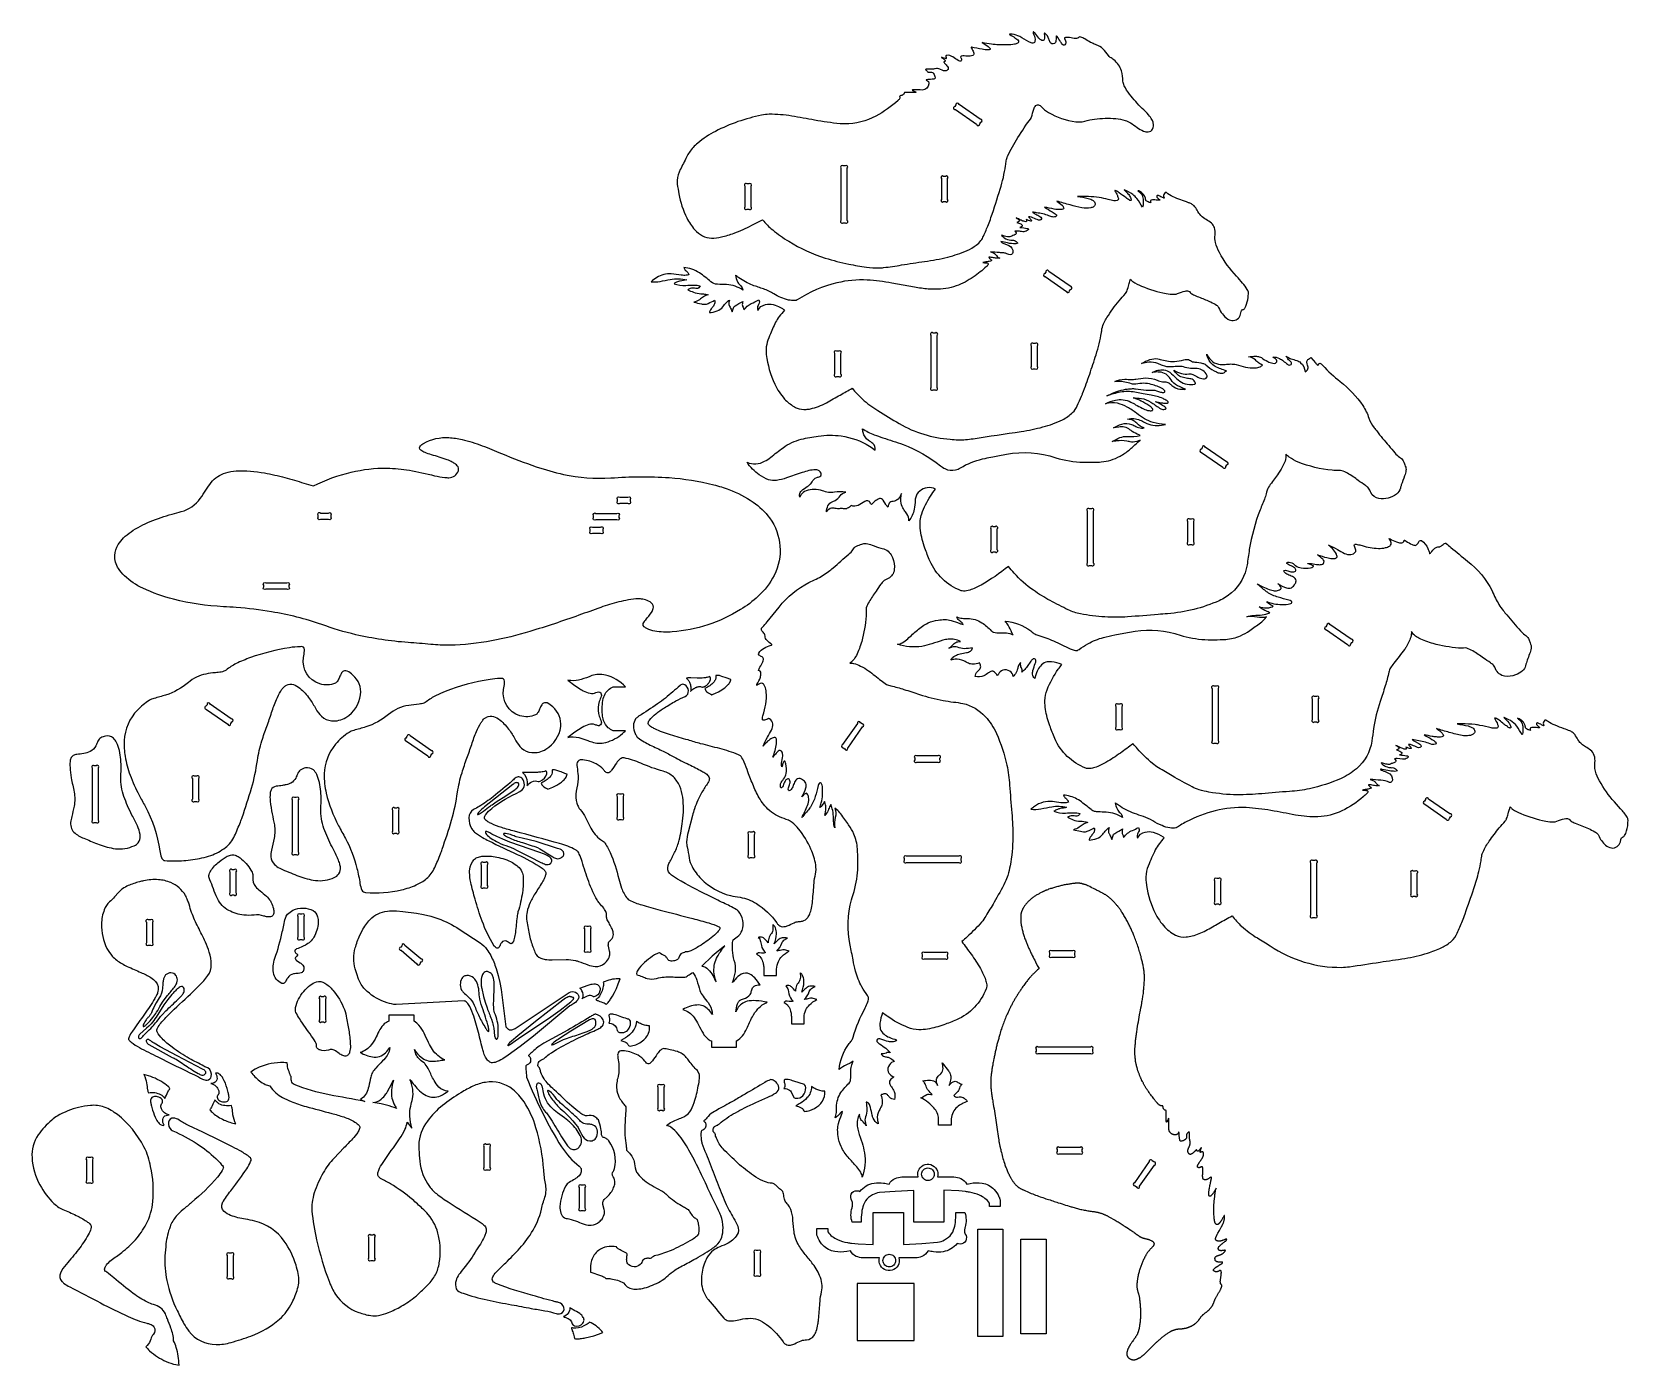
# Model space of a CAD drawing. Extents: x -775 to 742, y -538 to 729.
import ezdxf

# ---------------------------------------------------------------- set-up
doc = ezdxf.new("R2010")
doc.units = 0
doc.header["$MEASUREMENT"] = 0
doc.layers.get('0').update_dxf_attribs({"linetype": 'CONTINUOUS'})

msp = doc.modelspace()

# ---------------------------------------------------------------- linework, layer by layer
for points in [[(52, 668.8, 0.045765), (50.6, 668.4, 0.085392), (50.1, 668, 0.270084), (50.1, 667.5, -0.155524), (50.1, 666.3, -0.106179), (48.6, 664.1, -0.059849), (27.5, 649.1, -0.12135), (-2.1, 641.8, -0.018777), (-6.6, 642, -0.02375), (-30.8, 645.3, 0.007388), (-52.5, 649.2, 0.041253), (-73.9, 650.9, 0.04256), (-81.1, 650, 0.070776), (-125.1, 634.7, 0.054023), (-141.9, 623.5, 0.061178), (-149.8, 614.8, 0.035664), (-152.4, 610.3, -0.006169), (-158.5, 598.3, 0.10457), (-161.4, 588, 0.045088), (-161.3, 584.6, 0.009362), (-159.8, 575.2, 0.067318), (-152.3, 552.4, 0.069149), (-144.6, 541.2, 0.070385), (-137.3, 535.4, 0.124563), (-128.9, 533.2, 0.062804), (-119.4, 534.3, 0.03693), (-107.3, 537.9, 0.027852), (-90.5, 545.4, -0.002601), (-80.2, 550.7, 0.051242), (-70.6, 541, 0.037033), (-55.3, 530.2, 0.063555), (-20.6, 514.3, 0.027573), (1.7, 508.6, 0.018205), (18.5, 505.5, 0.037736), (30.6, 504.9, 0.019133), (34.7, 505.2, 0.014206), (51.9, 507.7, -0.010694), (73.8, 511, 0.025676), (95.8, 515.2, 0.041068), (114.1, 521.4, 0.05122), (122.9, 526.6, 0.059607), (127.3, 530.8, 0.066934), (129.8, 535.2, 0.005853), (134.5, 546.1, 0.020313), (136.9, 552.7, 0.004539), (145.7, 579.9, 0.033882), (150.8, 602, -0.009899), (151.4, 606.8, -0.058154), (152.7, 611, -0.0364), (162.4, 628.8, -0.014394), (175, 647.3, 0.068044), (175.4, 648.3, -0.011916), (177.6, 655.9, -0.100766), (179.5, 659.2, -0.334065), (182.8, 659.7, -0.093819), (184.5, 658.4, 0.073989), (191.6, 652.6, 0.099729), (217.4, 643.9, 0.047178), (223.4, 643.8, 0.056264), (226.1, 644.4, -0.056071), (235.4, 646.4, -0.052406), (255.5, 646.8, -0.040053), (264.4, 645.1, -0.06295), (269.4, 642.9, 0.009215), (275.7, 638.4, 0.041703), (282, 634.9, 0.111318), (286.4, 634.1, 0.24613), (290.5, 636.9, 0.210201), (291.2, 642.7, 0.072373), (289.9, 645.9, 0.049684), (286.7, 650.3, 0.020699), (280.7, 656.5, -0.032231), (268.6, 669.9, -0.057584), (263.5, 678.1, -0.067565), (262.3, 682.3, 0.063282), (260.9, 692.1, 0.149728), (253.6, 702.7, 0.017309), (250.3, 705, -0.050117), (248.5, 706.7), (244.7, 711.6, 0.100712), (238.5, 716.3, 0.029824), (236.2, 717.1, -0.040943), (231.6, 719.3, -0.004163), (226.1, 722.5, 0.046669), (222.3, 724.3, 0.152031), (220.6, 724.3, 0.127881), (219.7, 723.7, -0.116879), (219, 723.2, -0.102905), (215.9, 723.1, 0.00781), (210.1, 724, 0.118057), (207.1, 723.7, 0.452792), (206.7, 722.7, -0.041071), (207.7, 720.7, -0.236998), (207.2, 717, -0.392635), (205.8, 716.7, -0.074806), (205.3, 717, -0.070029), (203, 719.9, 0.013525), (199.9, 724.7, 0.066694), (199.2, 725.4, 0.363856), (199, 725.3, 0.087247), (198.8, 724.4, -0.064556), (198.5, 720, -0.125783), (197.8, 718.7, -0.111228), (197.3, 718.3, -0.13889), (194.6, 718, -0.206783), (193.1, 719.2, -0.046443), (192, 722.4, 0.172416), (188, 727.9, 0.592582), (187.5, 727.4, 0.011999), (187.8, 724.5, -0.11036), (187.5, 722.1, -0.408153), (185.1, 721.2, -0.107605), (182.3, 723.4, -0.005633), (178.5, 728.2, 0.089906), (177.3, 729.2, 0.400838), (176.9, 729, 0.122856), (177.1, 727.9, -0.069238), (178.8, 722.2, -0.148336), (178.2, 719.2, -0.244572), (176.8, 718.5, -0.078726), (175.9, 718.6, -0.059878), (172.8, 719.8, 0.004281), (164.2, 724.7, 0.080643), (157, 727, 0.060639), (154.6, 727, 0.516318), (154.4, 726.8, 0.100556), (154.7, 726.6, -0.007739), (159.7, 723.7, -0.023764), (161.5, 722.4, -0.091897), (162.9, 720.6, -0.403661), (162.2, 718.5, -0.085014), (159.2, 717.5, -0.035292), (152.4, 716.9, -0.011492), (144.2, 716.9, -0.023477), (137.4, 717.6, -0.00305), (128.5, 719, -0.03964), (134.3, 715.4, -0.030091), (135.6, 714.2, -0.07111), (136.2, 713.3, -0.438074), (135.8, 712.4, -0.093632), (134.4, 712.1, -0.045101), (128.4, 712.7, -0.009395), (118.5, 714.7, 0.225978), (118.1, 714.6, 0.200152), (118.3, 713.7, -0.042099), (120.3, 709.9, -0.101956), (120.6, 708.2, -0.259277), (119.5, 706.7, -0.104089), (117, 706.2, -0.019524), (111.5, 706.4, 0.088616), (108.6, 706.1, 0.45428), (108.1, 705, -0.02235), (108.9, 703.2, -0.612701), (107.4, 701.4, -0.086216), (105.6, 702.1, -0.005051), (100.5, 705.4, 0.055097), (97.7, 706.8, 0.145317), (94.8, 706.9, 0.11207), (94.1, 706.5, 0.185859), (94, 705.8, 0.065549), (94.4, 704.3, -0.192725), (94.4, 703.9, -0.222072), (94.3, 703.8, -0.080526), (93.5, 703.8, -0.004875), (91.1, 704.7, 0.091508), (89.9, 705.1), (89.8, 705.1, 0.033077), (91.8, 703.5, -0.06428), (93.3, 701.9, -0.399963), (93.1, 701, 0.073702), (92.2, 700.7, 0.277808), (92.3, 700, 0.086398), (93, 699.2, -0.014232), (95.6, 696.4, -0.180318), (96.3, 694.2, -0.205004), (95.7, 693.2, -0.219208), (92.4, 692.2, -0.066459), (91.1, 692.6), (88.3, 693.8, 0.161298), (83.9, 694.2, -0.034923), (80.6, 693.8, -0.012629), (76, 693.7, 0.084237), (74.8, 693.5, 0.492802), (74.9, 693.2, -0.076611), (76.4, 691.5, 0.175027), (77.6, 690.9, 0.079902), (79.7, 691, -0.231384), (82.3, 689.6, -0.15017), (83.8, 685.7, -0.109203), (83.6, 685, -0.162137), (82.5, 684.4, -0.044015), (79.3, 684.1, 0.004798), (76, 683.8, 0.062944), (75.3, 683.6), (75.2, 683.5, 0.211487), (75.6, 683.2, -0.37312), (77.9, 679.8, -0.400312), (71.6, 674, 0.001561), (63.7, 674.2, 0.028338), (62.4, 674.1, 0.234948), (62.1, 673.9, 0.13758), (62.4, 673.6, -0.01089), (65.2, 672.4, -0.093151), (65.5, 672.1, -0.401469), (65.5, 671.8, -0.085621), (65.1, 671.7, -0.041252), (61.2, 671.5, 0.006826), (54.6, 671.6), (54.6, 671.6, -0.283141), (52.9, 669.2, -0.062223)], [(103.1, 655.4), (123.2, 641.4, 1), (126.2, 641.9), (127.2, 643.4, 1), (126.6, 646.3), (106.5, 660.3, 1), (103.5, 659.8), (102.5, 658.4, 1)], [(-5.7, 599.7), (-5.7, 549.9, 1), (-3.5, 547.8), (-1.8, 547.8, 1), (0.3, 549.9), (0.3, 599.7, 1), (-1.8, 601.8), (-3.5, 601.8, 1)], [(89.7, 589.8), (89.7, 570, 1), (91.8, 567.9), (93.6, 567.9, 1), (95.7, 570), (95.7, 589.8, 1), (93.6, 591.9), (91.8, 591.9, 1)], [(129.2, 510, 0.01765), (132.2, 509.7, -0.083047), (133.9, 509.3, -0.375649), (134.3, 508.3, -0.108822), (132.7, 506.2, -0.029413), (120.1, 496.2, -0.061178), (103.8, 487.8, -0.088262), (84, 484.6, -0.034462), (70.7, 485.5, -0.00988), (64.3, 486.5), (42.7, 490.5, 0.029439), (19.2, 493.3, 0.07433), (-9.5, 490.7, 0.087098), (-47.3, 474.5, -0.107805), (-49.6, 473.9, -0.072482), (-55.6, 474.4, -0.083169), (-69.5, 480.3, 0.051413), (-79.2, 484.9, -0.01305), (-89.7, 488.5, -0.05714), (-102.9, 495.6, -0.010862), (-106.1, 497.9, 0.084035), (-104.1, 491.8, 0.084828), (-101.7, 488.8, -0.121548), (-99.2, 484.9, -0.040926), (-98.9, 483.8, 0.132627), (-114.4, 489.1, 0.006149), (-123.2, 489.3, -0.152205), (-129.3, 491.7, 0.025742), (-140.3, 500.2, 0.132101), (-155.1, 505.2, 0.14683), (-153.7, 502.9, -0.010952), (-151.9, 501.2, -0.109544), (-150.3, 498.4, -0.098304), (-155.2, 497.8, -0.026079), (-157.6, 498, 0.02559), (-167.1, 499.2, 0.152656), (-180.7, 495.8, 0.057033), (-186, 491.8, 0.07184), (-177.6, 492.1, 0.005383), (-168, 494, -0.108055), (-152.2, 493.6, -0.022149), (-158.4, 492.4, 0.054939), (-161.9, 491.2, 0.017868), (-164.4, 489.9, 0.099946), (-153.2, 488.2, -0.020417), (-145.5, 488.6, -0.054843), (-139.6, 487.8, -0.127435), (-140.8, 485.9, -0.154716), (-142.5, 485.3, -0.042023), (-145, 485.5, 0.135898), (-150.3, 484.8, 0.045196), (-151.3, 484.1, 0.015402), (-145.9, 481.8, 0.086552), (-138.8, 480.4, -0.02853), (-134.1, 479.8, -0.030218), (-132, 479.3, 0.092201), (-136.4, 477.4, 0.012182), (-140.3, 474.7, -0.097489), (-145.6, 472.3, 0.001872), (-138.4, 470.7, 0.046271), (-135.2, 470.3, 0.101332), (-131.9, 471.2, -0.014141), (-125.8, 474.1, -0.118694), (-125.8, 470.9, -0.100278), (-127.4, 468, 0.039345), (-129.7, 465.2, 0.099743), (-130.8, 462.4, 0.064327), (-123.5, 464, 0.13033), (-117.9, 468, -0.026601), (-114.6, 472.1, -0.069858), (-111.7, 474.3, 0.117293), (-112.3, 470.2, 0.090339), (-111.7, 468.5, -0.016754), (-109.7, 464.7, -0.047036), (-109.2, 463.1, -0.007849), (-107.9, 467, -0.161317), (-106.4, 468.9, -0.003536), (-99, 473.1, 0.11454), (-99.4, 469.3, 0.082027), (-98.8, 467.6, -0.024732), (-98.1, 465.8, -0.047016), (-97.9, 464.9, -0.127981), (-91.1, 471, 0.031193), (-83.9, 474.5, -0.100056), (-83.2, 472.6, -0.182431), (-84, 470.2, 0.190044), (-85, 465.9, 0.046811), (-84.7, 464.4, -0.22884), (-77.5, 470.1, -0.120494), (-70.2, 470.1, -0.066101), (-63.3, 467.3, -0.014502), (-60.8, 465.8, -0.092022), (-59.4, 464.6, 0.024673), (-64.4, 458.7, 0.038296), (-67.8, 453.2, 0.012444), (-73.5, 440.5, 0.043213), (-76.3, 432.1, 0.080094), (-76.7, 422.6, 0.078303), (-68.7, 394.4, 0.075992), (-59.3, 380.3, 0.068794), (-50.5, 373.2, 0.024706), (-47.4, 371.6, 0.118126), (-38.8, 370.4, 0.040982), (-34.7, 371, 0.069539), (-19.6, 376.7, 0.00617), (-6.4, 384.1, -0.002561), (5, 390.5, 0.052301), (14.7, 380.2, 0.04448), (29.2, 369.4, 0.001777), (49.6, 356.9, 0.111888), (98.2, 342, 0.011711), (105.6, 341.5, 0.043792), (119.9, 342.6, -0.003277), (165.6, 349.4, 0.024857), (186.3, 353.7, 0.045516), (204.8, 360.6, 0.075518), (214.5, 367.4, 0.094162), (218.9, 373.9, -0.007569), (222.9, 382.9, 0.011841), (224, 385.6, 0.00842), (230.7, 403.9, 0.003798), (236.8, 422.4, 0.035024), (241.9, 443.4, 0.007881), (242.4, 446.9, -0.077883), (244.5, 453.1, -0.024608), (247.1, 457.7, -0.034388), (258.7, 473.7, -0.006311), (264.6, 480.5, 0.067531), (265.9, 482.6, 0.019254), (266.8, 484.8, 0.015085), (268.3, 490.2, -0.012002), (269.6, 494.1, 0.122394), (271.6, 491.9, 0.051584), (280.1, 487.6, 0.048953), (303.3, 480.5, 0.046076), (311.2, 479.9, 0.084431), (314.3, 480.5, -0.048405), (321.5, 482.9, -0.112977), (324.6, 482.9, -0.201127), (326.3, 481.5, 0.060267), (326.9, 480.9, 0.051245), (330.3, 479, 0.016775), (335.6, 476.8, -0.007083), (345.8, 472.5, -0.033971), (351.2, 469.6, -0.121555), (353.3, 467.4, 0.151862), (362, 456.3, 0.349199), (372.1, 457.2, 0.054214), (373.1, 458.4, 0.074047), (374.7, 463.4, -0.105201), (375.6, 464.9, -0.131615), (376.9, 465.5, 0.131162), (377.8, 466.2, 0.066959), (379.1, 468.5, 0.078626), (381.2, 476.7, 0.034123), (381.6, 480.9, 0.1358), (380.5, 484.4, 0.051246), (376.1, 490.5, 0.012534), (370.3, 496.9, -0.06291), (354, 519.4, -0.058346), (350.2, 529.2, -0.099086), (350, 536.2, 0.103753), (349.2, 543.2, 0.116919), (346.4, 547.4, 0.063367), (341.5, 550.8, -0.147917), (332.8, 559.8, 0.057846), (329.9, 563.8, 0.082299), (327.4, 565.7, 0.018825), (324.6, 566.9, -0.013667), (309.9, 572.5, -0.070166), (303.6, 576.5, 0.279584), (302.6, 576.5, 0.337705), (300.9, 572.5), (301.4, 571.6, -0.137021), (301.4, 571.3, -0.294462), (301, 571.4, -0.0505), (297.4, 573.1, 0.135048), (294.9, 573.8, 0.380433), (294.4, 573.1, 0.203012), (294.6, 572.1, 0.012223), (297.1, 569.8, -0.279154), (297.3, 569.4, -0.266862), (297.1, 569.3, -0.077412), (296, 569.2, 0.015618), (291.5, 569.6, 0.084383), (289.1, 569.4, 0.369443), (288.4, 568.1, 0.009055), (288.8, 566.7, -0.042889), (285.5, 567.9, -0.06075), (284.5, 568.7, -0.094619), (284, 569.4, -0.04884), (283.6, 571.3, 0.204825), (278.1, 577.7, 0.054023), (276.6, 578.3, -0.068146), (279.8, 575, -0.13977), (281.5, 570.2, -0.037042), (281.4, 564.6, -0.059965), (280.9, 562.5, 0.040213), (275.6, 570.9, 0.067193), (271.7, 574.7, 0.05733), (263.5, 579, -0.004586), (267.1, 575.4, -0.071132), (269.5, 571.9, -0.087223), (270.1, 569.7, -0.210267), (269.8, 569, -0.181614), (269.5, 568.9, -0.083505), (268.5, 569.3, -0.030799), (265.4, 571.4, -0.005578), (258.8, 576.4, 0.054343), (255.9, 578.1, 0.031047), (254.9, 578.5, 0.303669), (254.7, 578.4, 0.303669), (254.6, 578.2, -0.013291), (257, 573.7, -0.035452), (258, 570.8, -0.418375), (256.7, 568.9, -0.094139), (253.8, 568.8, -0.033226), (248.3, 569.9, 0.008896), (239.7, 571.8, 0.044225), (219.1, 572.8, -0.031803), (229.3, 571, -0.088983), (233.9, 569, -0.200095), (235.8, 566, -0.26575), (234.6, 563.2, -0.122586), (231.7, 562.1, -0.107483), (223.3, 562, -0.025718), (212.1, 564.7, 0.002583), (199.5, 568.4, -0.059548), (204.5, 564.4, -0.033576), (205.6, 563.1, -0.130224), (206, 561.7, -0.28517), (205.3, 560.8, -0.113288), (203.4, 560.3, -0.05069), (197, 560.8, -0.014931), (187.6, 562.7, 0.039856), (189.6, 561.3, -0.014217), (196.9, 557, -0.030608), (198.6, 555.7, -0.147068), (199.3, 554.6, -0.292635), (199, 554, -0.171862), (195.5, 553.3, -0.085533), (192, 554.3, 0.05968), (186.2, 556.2, 0.022366), (180.2, 557.3, -0.010951), (176.2, 558, 0.039813), (179.6, 555.9, -0.016282), (183.3, 553.8, -0.119726), (184.8, 552.3, -0.357061), (184.2, 550.7, -0.11107), (183.4, 550.4, -0.136921), (180.9, 550.8, 0.005217), (175.3, 553, 0.076795), (172.6, 553.4, -0.026095), (174.7, 551, -0.068845), (175.4, 549.9, -0.5124), (174.9, 549.4, -0.071328), (172.5, 550, 0.00999), (170.3, 550.9, -0.059868), (170.7, 549.7, -0.490615), (169.9, 548.8, -0.070582), (166.4, 549.8, -0.013494), (163.1, 551.4, 0.02499), (160.8, 552.4, -0.108111), (163.7, 550.4, -0.439882), (163.5, 549, -0.077658), (162.8, 548.6, 0.015682), (161.4, 548.2, -0.009452), (165.1, 546.7, -0.098133), (166.5, 545.5, -0.312432), (166.4, 544.6, -0.122421), (165.7, 544, -0.020118), (164.4, 543.4, -0.030814), (171.5, 542.5, -0.247196), (172.5, 541.7, -0.249123), (172.3, 541.2, -0.19784), (168, 539.3, -0.049988), (164.1, 539.7, 0.044824), (160.9, 539.9, 0.049556), (159.4, 539.8, -0.09315), (160.9, 538.3, -0.350084), (160.5, 536.9, -0.066439), (159.9, 536.5, -0.038632), (157.7, 535.6, -0.115483), (153.9, 534.4, -0.050933), (152.5, 534.5, -0.032011), (146.8, 536, 0.082858), (148, 534.6, 0.119383), (154.3, 531.5, 0.046208), (157.4, 531.3, -0.176906), (160.7, 530, -0.030645), (162.3, 528.4, -0.067123), (160.4, 527.9, -0.066685), (152.5, 528.6, -0.005513), (146.1, 530.1, 0.153889), (146.9, 529.3, 0.057842), (150, 527.8), (153.8, 526.3, -0.296108), (157.7, 519.6, -0.489621), (154, 517.5, -0.063653), (152.1, 518.3, 0.067642), (149.2, 519.1, 0.023287), (145, 519.4, -0.007783), (136.4, 520.2, -0.073618), (140.1, 518.7, -0.104716), (142, 516.6, 0.120615), (143.8, 514.9, 0.05159), (145.2, 514.3, -0.060479), (141.2, 514.3, -0.015883), (137.2, 514.9, 0.033163), (135.2, 515.1, 0.303377), (134.9, 515, 0.303377), (135, 514.7, 0.037652), (135.6, 514, 0.028635), (137.6, 512.2, -0.167251), (136.3, 511.4, -0.04756), (132.1, 510.6, 0.022912)], [(-97.1, 582.6), (-97.1, 562.8, 1), (-95, 560.7), (-93.3, 560.7, 1), (-91.1, 562.8), (-91.1, 582.6, 1), (-93.3, 584.7), (-95, 584.7, 1)], [(188.5, 496.6), (208.7, 482.6, 1), (211.6, 483.1), (212.6, 484.5, 1), (212.1, 487.5), (191.9, 501.5, 1), (189, 501), (188, 499.5, 1)], [(79.8, 440.8), (79.8, 391.1, 1), (81.9, 389), (83.7, 389, 1), (85.8, 391.1), (85.8, 440.8, 1), (83.7, 443), (81.9, 443, 1)], [(-11.7, 423.7), (-11.7, 404, 1), (-9.6, 401.8), (-7.8, 401.8, 1), (-5.7, 404), (-5.7, 423.7, 1), (-7.8, 425.8), (-9.6, 425.8, 1)], [(175.1, 430.9), (175.1, 411.2, 1), (177.3, 409), (179, 409, 1), (181.1, 411.2), (181.1, 430.9, 1), (179, 433), (177.3, 433, 1)], [(110.3, 316.3, -0.077466), (131.5, 323.9, -0.008294), (138.5, 325.2, -0.002048), (151.6, 327.8, -0.129787), (198.4, 324.5, 0.068698), (224.8, 320.2, 0.017049), (234.4, 320.2, 0.006651), (241.7, 320.5, 0.108482), (259.6, 326, 0.049659), (268.5, 332.1, 0.013223), (271.9, 335.1, 0.004931), (278.6, 341.2, -0.12232), (272, 339.3, -0.038295), (270.3, 339.4, -0.019785), (266.1, 340.2, 0.070803), (256.1, 340.5, 0.021199), (252.2, 339.9, -0.046135), (259.4, 343.6, -0.102521), (266.6, 344.8, 0.060237), (278.7, 345.5, 0.048051), (277.6, 346.2, -0.047651), (271.2, 349.5, 0.0388), (266.7, 352.5, 0.124115), (261, 353.8, 0.028349), (258.5, 353.6), (253.4, 352.8, -0.07817), (261.2, 356.5, -0.152169), (270.6, 356, -0.030845), (274.7, 354.2, 0.088928), (279.9, 352.6, 0.071439), (282.5, 352.8, -0.115922), (275.4, 357.2, 0.073118), (272.1, 359.9, 0.072571), (269.5, 360.7, 0.018274), (266.8, 361.1, -0.180739), (278.4, 360.3, -0.012361), (283.2, 357.9, 0.159025), (298.9, 355.5, 0.021987), (302.7, 356.2, -0.05908), (291, 358, -0.062738), (282.8, 361.6, -0.036683), (275.3, 366.8, 0.029221), (266.4, 372.6, 0.068833), (257.2, 376.2, 0.12348), (245.8, 375.8, -0.058484), (255.1, 379.2, -0.17112), (269.9, 377.4, -0.01834), (274.3, 374.9, 0.007839), (280.6, 371.6, 0.043634), (285.8, 369.5, 0.079402), (289, 369.2, 0.054508), (290.3, 369.5, 0.474546), (290.7, 370.5, 0.106137), (288.8, 372.7, 0.050727), (281.3, 377.5, 0.039084), (274.6, 380.6, 0.021841), (272, 381.3, -0.036845), (279.8, 380.9, -0.108252), (288.7, 377.4, 0.002804), (297.1, 371.7, 0.051985), (299.4, 370.6, 0.143367), (302.9, 370.7, 0.347744), (303.3, 371.3, 0.16424), (303, 371.8, 0.090236), (298.9, 374.9, 0.018122), (294.7, 377.1, -0.028444), (293.2, 377.8), (293.2, 377.8, -0.027185), (298.8, 376.8, 0.02939), (302.9, 376.2, 0.040727), (304.4, 376.3, 0.101553), (305.2, 376.7, 0.350812), (305.2, 377.5, 0.104903), (303.9, 378.8, 0.057569), (300.4, 380.7, 0.062917), (289, 384, -0.003756), (281.5, 385.1), (273.7, 386.7, 0.091707), (259.7, 386.7, 0.027574), (253.3, 385.2, 0.010133), (247.1, 383.3, -0.019345), (256.5, 387.4, -0.052311), (264.8, 389.5, -0.014005), (270.3, 390.1, -0.049983), (274.3, 390, 0.003046), (284.5, 388.8, 0.044691), (291.3, 388.7, -0.075203), (294.2, 388.2, -0.003986), (298.1, 386.9, 0.117913), (301.3, 386.6, 0.487541), (302.1, 388, 0.146335), (299.6, 390.3, 0.048946), (294.7, 392.4, 0.014104), (289.2, 394.2, 0.125144), (274.7, 394.4, -0.111025), (270.4, 394.7, 0.077233), (257.5, 397, 0.020813), (254.5, 397, -0.116459), (264, 399.1, -0.007046), (270.3, 398.8, 0.052828), (274.5, 399.2, -0.035822), (283.9, 400.3, -0.113588), (294.9, 398.2, 0.075337), (300, 396.6, 0.016658), (303.1, 396.5, -0.147693), (306.8, 395, -0.026124), (308.9, 393.1, 0.155137), (316.4, 389.7, 0.038), (321.8, 389.5, -0.004554), (314.2, 392.9, -0.154453), (308, 398.6, 0.071573), (304.8, 402.7, 0.152867), (298.5, 405.7, 0.05997), (293.2, 405.9, 0.014132), (290.2, 405.6, -0.145589), (301.3, 408, -0.132228), (307, 405.7, -0.032101), (313.2, 399.7, 0.209951), (327.4, 394.1, 0.030297), (329.9, 394.3, 0.140447), (331.2, 394.9, 0.178554), (331.2, 395.2, 0.130823), (330.7, 396.6, 0.202737), (326.9, 399.4, 0.004214), (322.4, 400, -0.053329), (317.3, 401.5, -0.099799), (313.4, 404.3, -0.016819), (310.6, 407.6, 0.050527), (317.9, 404.6, 0.110499), (324.8, 404.2, -0.123759), (328.9, 403.6, -0.018266), (333.6, 401.1, 0.087989), (338.8, 399.5, 0.239585), (342.2, 400.9, 0.143445), (342.5, 401.7, 0.134638), (341.4, 404.3, 0.230206), (331.4, 409.4, 0.042701), (328.4, 409.3, -0.112495), (321.5, 410.4, 0.083233), (315.5, 411.2, 0.019544), (308.5, 410.8, -0.112088), (300, 412.1, -0.008377), (295.6, 414, 0.115285), (286.9, 415.2, 0.043674), (280, 414, -0.052281), (288, 417.8, -0.116171), (295.5, 418.5, -0.027076), (297.7, 418), (303.9, 416.5, 0.084373), (311.2, 416, 0.028564), (320.1, 417.5, -0.031217), (322.7, 417.8, -0.046203), (324.6, 417.7, -0.105933), (326.5, 416.8, 0.155265), (330.7, 415.4, -0.087596), (338.1, 414.2, -0.10749), (341.1, 412.8, 0.072014), (348.9, 407.2, 0.015698), (352.1, 405.6, 0.075665), (355.6, 404.7, 0.169673), (358.8, 405.6, -0.012934), (360.8, 407.2, -0.067785), (350.1, 411.2, -0.182321), (343, 419.5, -0.02277), (341.9, 422.8, 0.061476), (345.7, 417.4, 0.157646), (353.2, 413.4, 0.082128), (359.4, 413.2, -0.032955), (365, 413.6, -0.05525), (370, 413, 0.015646), (378.9, 410.7, 0.056775), (387.9, 409.8, 0.086694), (392.8, 411, 0.088917), (395.1, 412.6, -0.109428), (391.1, 414.7, -0.01744), (388.3, 417.4, 0.150611), (381.7, 420.4, -0.028592), (388.3, 421, -0.05644), (391.9, 420.5, -0.07497), (394, 419.6, 0.03633), (399.9, 415.9, 0.05804), (404.7, 414.3, 0.127341), (407.3, 414.4, 0.481067), (408.4, 417.6, 0.101239), (407, 418.9, 0.009301), (404.7, 420, -0.163667), (411.2, 418.8, -0.043557), (414.7, 416.5, -0.015588), (418.6, 413.3, 0.152329), (420.5, 412.4, 0.214585), (422.1, 413.2, 0.073441), (422.6, 414, 0.192383), (422.6, 414.8, 0.090613), (421.5, 415.9, -0.058617), (418.3, 419.6, -0.031607), (417.4, 421.1, 0.077441), (422, 418.6, 0.014907), (427.5, 416.9, -0.118458), (431.2, 414.8, -0.212099), (435.4, 406.3), (435.5, 406.2, 0.299542), (435.6, 406.2, 0.453322), (437.8, 412.5, -0.130464), (437.1, 415.2, -0.19971), (438.2, 417.7, -0.062418), (440.9, 419.7), (445.2, 414.6, 0.0058), (447.1, 412.6, 0.13208), (447.6, 412.3, 0.31369), (447.9, 412.4, 0.020458), (448.5, 413.9, -0.349283), (449.3, 414.2, -0.324644), (450.2, 414.1, -0.027643), (452.2, 412.2, 0.043094), (468.9, 397, -0.072943), (490.3, 374, -0.06937), (496.1, 362, 0.064235), (501.1, 353, 0.014309), (503.5, 349.9, 0.012492), (515, 336, -0.004148), (520.8, 329.1, 0.061256), (525.2, 324.9, -0.009953), (527, 323.6, -0.163725), (529.8, 318.8, 0.033827), (530.7, 316.5, -0.140222), (531.3, 312.4, -0.067632), (530, 307.2, 0.014403), (526.9, 298.6, 0.019955), (526.1, 295.6, -0.168065), (522.2, 289.9, -0.202517), (505.5, 285.7, -0.23286), (498, 291.3, 0.010477), (496.5, 294.5, 0.083914), (495, 296.4, 0.019193), (492.5, 298.3, 0.002948), (486, 302.8, 0.030715), (475.8, 309.7, 0.046204), (470.3, 312.1, 0.070542), (467.8, 312.5, -0.055782), (461.1, 312.6, -0.069534), (429, 320.2, -0.054937), (420.4, 325, -0.062009), (417.2, 328, -0.11579), (416.4, 321.3, -0.057571), (412.6, 313.6, -0.014177), (410.1, 309.7, -0.001808), (402.4, 299.1, 0.048267), (399.4, 293.8, 0.053543), (398.8, 291.6, -0.032799), (397.3, 286.4, -0.001182), (392.7, 274.9, 0.050203), (382.4, 237.1, -0.001096), (380.3, 222.6, -0.179531), (365.5, 196.1, -0.075982), (353.7, 188.6, -0.086689), (304.6, 176.2, -0.006698), (295.9, 175.6, -0.00483), (266.8, 173.2, -0.025308), (245.2, 173.1, -0.039353), (221.9, 176.1, -0.013854), (216, 177.6, -0.040061), (210.3, 179.9, -0.00145), (193.1, 188.7, -0.025729), (177.2, 198.5, -0.060129), (159, 214.7, -0.015158), (153.4, 221.2, -0.044175), (127.4, 203.4, -0.045913), (116.7, 198.7, -0.079791), (110.7, 197.7, -0.074661), (108.4, 198.1, -0.198744), (78.8, 226.4, -0.010998), (74.1, 238.5, -0.047383), (69.9, 255.3, -0.060687), (69.7, 264.7, -0.057482), (71.1, 271.1, -0.062522), (79.4, 288, -0.017087), (84, 294.7, 0.300286), (69.1, 292.8, 0.184286), (65.1, 286.1, 0.032509), (64.8, 284, -0.028759), (63.9, 275.5, -0.125891), (58.8, 264.5, 0.158118), (56.9, 271.3, 0.012289), (54.5, 274.6, -0.079871), (51.9, 279.6, -0.091742), (51.3, 286.9, -0.025713), (51.8, 290.5, -0.084534), (48.6, 285.2, -0.134701), (45.2, 283.3, -0.016605), (42.5, 282.8, 0.2525), (39.8, 280.5, 0.059575), (38.9, 277.6, -0.07477), (36.8, 279.9), (34.3, 284, 0.318047), (30.9, 285.6, 0.115857), (26.5, 283.1, 0.017302), (23.2, 279.9, 0.1015), (21.3, 282.8, 0.282727), (18.1, 283.4, 0.045738), (17.1, 282.9), (12.3, 279.9, -0.18395), (5.7, 278.6, -0.049964), (4.1, 279.1, -0.067609), (0.3, 276.4, -0.167125), (-3.2, 275.9, 0.112454), (-7.4, 275.9, -0.06006), (-9.1, 275.9, 0.031409), (-13.3, 276.5, 0.224368), (-18.4, 274.5, 0.043079), (-19.5, 273.1, -0.093148), (-18.1, 278.9, -0.173538), (-14.1, 282.7, 0.009954), (-11.3, 283.8, 0.132246), (-6.6, 288.2, -0.191244), (-1.1, 291.6, 0.094208), (-11.9, 291.7, -0.15346), (-23.3, 293.1, 0.17786), (-38.9, 293, 0.151126), (-43.7, 289.3, 0.082325), (-44.7, 287, -0.241662), (-44.4, 291.5, -0.092711), (-41.8, 294.3, -0.019299), (-36.6, 297.9, 0.042738), (-34.4, 299.7, 0.082819), (-33.2, 301.7, -0.170782), (-28.8, 305.6, -0.005428), (-25.8, 306.7, 0.234932), (-24.5, 308.3, 0.35305), (-27.7, 312.7, 0.069636), (-29.8, 313, 0.068217), (-36.2, 312.2, 0.011631), (-42.7, 310.3, 0.003925), (-57.4, 305.3, -0.047624), (-67, 302.9, -0.122497), (-74.5, 303.6, -0.073814), (-83.4, 308.3, -0.089923), (-95, 320.2, 0.231402), (-78.3, 321.1, 0.046301), (-72.5, 324.9, -0.010595), (-60.8, 334, -0.093483), (-43.4, 342.1, -0.022408), (-27.4, 345.1, -0.063593), (-5.5, 345.2, -0.105366), (21.5, 335.5, -0.011739), (26.9, 331.8, 0.244852), (24.6, 337.9, 0.017076), (20.5, 340.9, -0.174603), (15.3, 348.6, -0.040088), (14.7, 352.1, 0.053484), (25.9, 346.3, 0.016946), (34.1, 343.5, -0.011275), (53.3, 337, -0.079761), (89, 316.8, 0.042669), (93, 314.1, 0.184617), (103.3, 313, 0.073079), (107.8, 314.8, 0.010143)], [(-592.7, 182.9, -0.048878), (-640.1, 189.9, -0.046852), (-669.2, 200.4, -0.076476), (-686.7, 212.3, -0.057339), (-692.5, 219.2, -0.148204), (-696, 231.5, -0.136588), (-692.7, 241.9, -0.06527), (-687.6, 248.2, -0.047104), (-680.5, 254.1, -0.050602), (-662.2, 263.8, -0.030854), (-641.5, 270.9, -0.005833), (-632.7, 273.3, 0.173152), (-614.7, 285.7, 0.019615), (-609.4, 293.8, -0.028709), (-604.4, 300.9, -0.14828), (-590.5, 310.2, -0.062568), (-580.7, 312, -0.055794), (-553.6, 310, -0.022927), (-534.3, 305.6, -0.00608), (-525.2, 303.1, -0.000652), (-507.2, 297.7, -0.054496), (-471.2, 310.8, -0.059248), (-437.3, 314.6, -0.037564), (-415.9, 312.6, -0.019111), (-392.1, 307.4, 0.031811), (-382.1, 305.7, 0.02051), (-378.4, 305.5, 0.319528), (-369.4, 312, 0.266374), (-370.4, 316.9, 0.067307), (-372.1, 318.4, 0.048719), (-375.2, 320.3, 0.035757), (-380, 322.5, 0.008485), (-395, 327.3, -0.011395), (-401, 329.4, -0.077706), (-405.1, 331.8, -0.233752), (-406.2, 334, -0.166477), (-405.5, 335.7, -0.069672), (-402.4, 338.1, -0.145957), (-378.3, 343.6, -0.04794), (-365.9, 341.8, -0.031823), (-346.7, 335.9, -0.010841), (-328.5, 328.5, 0.016842), (-295.3, 315.9, 0.026706), (-269.5, 308.7, 0.067088), (-224.5, 305.3, -0.032685), (-169.1, 305.6, -0.04507), (-126.7, 298.8, -0.023575), (-112.2, 294.3, -0.058692), (-89.2, 282.3, -0.080834), (-73.5, 267.2, -0.283166), (-69.3, 212.7, -0.088092), (-84.3, 192.9, -0.05292), (-101.2, 180.1, -0.118379), (-166.1, 158.9, -0.059823), (-182.7, 159.7, -0.074183), (-190.2, 162.1, -0.043802), (-192.9, 163.9, -0.274695), (-193.8, 166.1, -0.060092), (-193.6, 166.9, -0.077754), (-191.3, 170.5, 0.02763), (-185.7, 177.5, 0.092193), (-184.1, 181.1, 0.288349), (-185.9, 186.4, 0.124217), (-191.5, 189.4, 0.045844), (-196.4, 190.3, 0.03225), (-198.3, 190.4, 0.046025), (-217, 187.4, 0.024282), (-234.1, 182.2, 0.002034), (-254.9, 174.7, -0.011865), (-301.5, 159.3, -0.02595), (-337.8, 150.4, -0.041116), (-377.5, 146.3, -0.027392), (-395.6, 147.1, 0.006425), (-417.2, 148.8, -0.036475), (-466.9, 156.3, -0.03226), (-499.3, 166, 0.042443), (-546.9, 178, 0.022581), (-580.5, 182.1, 0.007263)], [(337.1, 329.6), (357.3, 315.6, 1), (360.2, 316.2), (361.2, 317.6, 1), (360.7, 320.6), (340.5, 334.6, 1), (337.6, 334), (336.6, 332.6, 1)], [(-216, 287), (-208.2, 287, -1), (-206.1, 284.8), (-206.1, 283.1, -1), (-208.2, 281), (-216, 281, -1), (-218.1, 283.1), (-218.1, 284.8, -1)], [(228.4, 273.9), (228.4, 224.2, 1), (230.5, 222), (232.3, 222, 1), (234.4, 224.2), (234.4, 273.9, 1), (232.3, 276), (230.5, 276, 1)], [(-500.5, 271.9), (-492.7, 271.9, -1), (-490.6, 269.8), (-490.6, 268.1, -1), (-492.7, 265.9), (-500.5, 265.9, -1), (-502.6, 268.1), (-502.6, 269.8, -1)], [(-242, 258.5), (-234.2, 258.5, -1), (-232.1, 256.4), (-232.1, 254.6, -1), (-234.2, 252.5), (-242, 252.5, -1), (-244.1, 254.6), (-244.1, 256.4, -1)], [(-238.6, 271.5), (-218.9, 271.5, -1), (-216.8, 269.4), (-216.8, 267.7, -1), (-218.9, 265.5), (-238.6, 265.5, -1), (-240.8, 267.7), (-240.8, 269.4, -1)], [(136.9, 256.8), (136.9, 237, 1), (139, 234.9), (140.8, 234.9, 1), (142.9, 237), (142.9, 256.8, 1), (140.8, 258.9), (139, 258.9, 1)], [(323.7, 264), (323.7, 244.2, 1), (325.9, 242.1), (327.6, 242.1, 1), (329.7, 244.2), (329.7, 264, 1), (327.6, 266.1), (325.9, 266.1, 1)], [(14.2, -178.4, -0.05953), (8.1, -163.4, -0.0271), (5.8, -152.8, 0.007058), (3, -138.8, -0.118436), (4.4, -95.6, -0.00786), (6.8, -87.7, 0.061214), (10.3, -64.1, 0.012751), (10.3, -58, 0.00818), (10, -47.3, 0.089353), (6.5, -33.2, 0.051449), (1.6, -24.5, 0.005478), (-5.9, -14.1, 0.046223), (-9.9, -9.8, 0.026547), (-11.5, -8.6, -0.139855), (-11.1, -17.4, 0.096415), (-11.6, -27.2, -0.049384), (-12.8, -21, -0.020224), (-12.9, -16.4, 0.067289), (-14, -9.1, 0.014824), (-15.3, -5.2, 0.05435), (-16, -6.4, -0.011044), (-17.9, -10.7, -0.063442), (-21.1, -15.6, 0.065799), (-20, -8.5, 0.087486), (-20.6, -4.3, 0.025091), (-21.5, -2.3, -0.067829), (-24.5, -6.9, -0.031851), (-25.9, -8.1, 0.018936), (-24.4, -3.6, 0.088965), (-23.4, 12, 0.056015), (-24.1, 14.6, 0.243935), (-25.2, 15.6, 0.265649), (-26.4, 15, 0.077454), (-27.4, 12.8, -0.005669), (-30.1, 2.6, -0.069677), (-34.8, -7.7, -0.023659), (-35.8, -9.1, -0.004465), (-42.9, -17.5, 0.043572), (-37.5, -6, 0.087449), (-36.3, 0.3, 0.146573), (-37.8, 5, 0.17072), (-38.7, 5.5, 0.114481), (-39.1, 5.4, 0.107313), (-41.2, 4, -0.047605), (-43, 2.3, 0.066233), (-39, 10.6, 0.174072), (-39.1, 15.1, 0.142602), (-42.2, 18.4, 0.075809), (-44.6, 19.5, 0.288194), (-48.7, 17.9, 0.073331), (-49.8, 16.1, -0.014135), (-51.6, 11.7, -0.085914), (-53.8, 8.5, -0.162564), (-54.9, 7.9, -0.31879), (-55.6, 8.4, -0.128668), (-55.6, 10.6, 0.008326), (-54.3, 14.7, 0.159985), (-54.5, 18.4, 0.216479), (-55.6, 19.3, 0.216479), (-56.9, 19.1, 0.132103), (-58.8, 17.2, 0.032337), (-60.8, 12.7, -0.154521), (-62.3, 10.8, -0.348588), (-63, 11, -0.119184), (-63.3, 11.8, -0.186766), (-62, 16.8, -0.024243), (-60.2, 19, 0.13028), (-57.9, 24.5, 0.086554), (-58, 33.4, 0.079179), (-58.8, 35.6, 0.209238), (-59.5, 36.1, 0.239226), (-60, 35.8, 0.05888), (-60.7, 34.6, 0.019497), (-61.6, 31.4, -0.098553), (-61.9, 30.8, -0.345791), (-62, 30.9, -0.099093), (-62.1, 34.1, 0.019902), (-61.1, 41, 0.117088), (-61.6, 44.7, 0.234621), (-63.4, 46.2, 0.197162), (-65.3, 45.6, 0.052412), (-67.2, 43.8, 0.007679), (-70.5, 39.9, 0.055985), (-67, 52.7, 0.069328), (-67, 56.9, 0.109173), (-67.6, 58.1, 0.235841), (-69.1, 58.5, 0.103218), (-73.2, 56.7, 0.066248), (-77.5, 52.9, 0.015289), (-79.6, 50.4, -0.020164), (-75.6, 58.9, 0.009044), (-71.8, 65.6, 0.140338), (-70.6, 71.5, 0.234832), (-73.5, 76.2, 0.119377), (-74.6, 76.5, -0.00716), (-78.5, 75.1, -0.12957), (-79.8, 75, -0.258637), (-80.4, 75.6, -0.074854), (-80.4, 76.3, -0.051564), (-79.9, 79.3, 0.030476), (-77.2, 90.4, 0.060498), (-76.7, 101.5, 0.075638), (-78, 107.1, 0.066103), (-79.4, 109.3, 0.193801), (-81.1, 110.1, 0.128838), (-83.7, 109.3, 0.030521), (-85.3, 108.3, -0.149217), (-85.8, 108.1), (-85.8, 108.2, -0.090408), (-85.6, 108.9, 0.059639), (-82.3, 115.9, 0.067073), (-81.8, 119.5, 0.123991), (-82.4, 121.5, 0.247435), (-84, 122.2, -0.229764), (-84.1, 122.3, -0.229764), (-84.2, 122.5, -0.072169), (-82.7, 125.3, 0.037646), (-79.9, 130.4, 0.06957), (-79.4, 132.7, 0.294773), (-80.7, 135.1, -0.049), (-83.7, 136.9, -0.359267), (-83.9, 138.8, -0.115064), (-78.8, 143.6, -0.071203), (-72.1, 146.3, 0.145461), (-71.5, 146.7, 0.244545), (-71.5, 146.9, 0.057787), (-72.7, 148, -0.060573), (-76.9, 151.8, -0.093434), (-77.8, 153.8, -0.081844), (-77.8, 155, 0.152435), (-78.4, 157.1, 0.029721), (-80.8, 160, -0.159261), (-81.4, 161.5, -0.174633), (-81.1, 162.4, -0.037045), (-80.2, 163.5, 0.011505), (-75.8, 168.6), (-64.5, 182.6, -0.108072), (-36.1, 205.9, -0.008279), (-29.2, 209.1, 0.054045), (-17.5, 216.4, 0.014517), (-13.2, 219.8, -0.001515), (1.8, 232.8, 0.05843), (5.7, 237, -0.028642), (6.8, 238.7, -0.163815), (11.7, 241.5, 0.033968), (14, 242.4, -0.138644), (18.4, 243, -0.057074), (23.8, 241.5, 0.016952), (32.2, 238.5, 0.010434), (34.9, 237.9, -0.152282), (40.2, 234.5, -0.087984), (43.2, 229.5, -0.123442), (45, 218.1, -0.252877), (39.1, 209.7, -0.007399), (36.5, 208.5, 0.058507), (34.6, 207.2, 0.039309), (32.2, 204.3, 0.002906), (27.7, 197.7, 0.03059), (21, 187.5, 0.052563), (18.4, 181.8, 0.100821), (18.2, 178.9, -0.042062), (18.3, 174.1, -0.043878), (14, 149.9, -0.046566), (8.9, 136.4, -0.052273), (6, 132.1, -0.078492), (2.6, 129.3, -0.062905), (6.2, 128.9, -0.062239), (13, 126.5, -0.042794), (20.5, 122, -0.010901), (32.5, 112.6, 0.039136), (37.5, 109.1, 0.086512), (41.7, 107.7, -0.021386), (54.2, 104.3, -0.003617), (69, 99.5, 0.03319), (91.3, 93.8, 0.013674), (101.3, 92.3, -0.018992), (110.1, 90.9, -0.153252), (131.5, 78.5, -0.086144), (142.1, 62.4, -0.04804), (152, 32.3, -0.039046), (154.6, 13.4, 0.008145), (156.7, -13.1, -0.020963), (157.7, -36.4, -0.042897), (155.1, -63.3, -0.018722), (153, -72.5, -0.048143), (150.2, -79.1, -0.019075), (139.8, -98.1, 0.001035), (132.1, -111.1, -0.043187), (127.9, -117, -0.030118), (114.1, -131, -0.012563), (109.1, -135.3, -0.00281), (118, -147.4, -0.021316), (126.9, -161.1, -0.047164), (131.8, -171.7, -0.050781), (132.8, -176.5, -0.052075), (132.7, -179, -0.04685), (132.4, -180.2, -0.198744), (104.1, -209.8, -0.010935), (92, -214.5, -0.041773), (76.6, -218.6, -0.038529), (68.4, -219.2, -0.085425), (57.8, -217, -0.063089), (38.3, -206.4, -0.013884), (33.9, -203.1, 0.057371), (31.3, -212.8, 0.097586), (31.7, -218.3, 0.159769), (35.3, -223.5, 0.065779), (40.2, -226.4, 0.029941), (47.2, -228.8, -0.206916), (43.1, -230.8, -0.081775), (39.5, -230.5, -0.016954), (32.3, -228.1, 0.064515), (30, -227.7, 0.399711), (28.5, -229.1, 0.045603), (28.5, -230.4, 0.096194), (30.9, -232.7, -0.015351), (36.9, -236.8, -0.055443), (40.2, -240, -0.026995), (41, -241.1, 0.229102), (37.1, -241.4, -0.208807), (32.4, -242, 0.204628), (35.8, -244.7, -0.016988), (39, -245.4, -0.107431), (43.8, -248, -0.022475), (45.3, -249.4, 0.218712), (40.3, -252.5, 0.242792), (39.3, -259.2, 0.171211), (42.9, -263.3, 0.034263), (44.4, -264.1, 0.079498), (41, -267.2, 0.288426), (40.6, -270.9, 0.058521), (42.3, -273.5, -0.0702), (44.8, -277.9, -0.147236), (45.3, -285.5, -0.181166), (40.4, -283.2, 0.021509), (38.4, -281.1, 0.230598), (35.1, -280.2, 0.065123), (32.2, -281.2, -0.102302), (33.6, -287.7, -0.091665), (32.7, -291.7, -0.024357), (30.5, -296.1, 0.156722), (28.9, -304.6, 0.053485), (29.8, -308.5, -0.192414), (24.9, -303.3, -0.043722), (24, -300.5, -0.004509), (22.4, -293.1, 0.118447), (20.7, -289.3, 0.179303), (18.1, -287.9, -0.045794), (18.9, -294.9, -0.090782), (17.6, -302.1, 0.149509), (17.5, -307.7, 0.02609), (18.4, -310.5, 0.066918), (16.1, -307.5, -0.012755), (13.9, -305.4, -0.141985), (12.2, -301.8, -0.037855), (12, -299.4, 0.165969), (9.8, -310.9, 0.039609), (10.9, -316.2, 0.008308), (14.3, -326.7, -0.030814), (16.6, -336.1, -0.124766), (14.6, -359.2, 0.102562), (13.1, -354.7, 0.056957), (9.3, -349.5, -0.00545), (1.1, -340.4, -0.063267), (-5.6, -330.2, -0.079245), (-8.4, -320.5, -0.027955), (-8.9, -314.3, -0.072759), (-8, -308.3, -0.014972), (-5.2, -300.1, 0.011768), (-4.2, -296.9, 0.164845), (-7.1, -299.4, -0.068298), (-9.8, -302.1, -0.044943), (-11.2, -302.9, 0.076702), (-10.1, -297.9, 0.025079), (-9.9, -292.7, -0.150388), (-5.7, -278.9, -0.05506), (2, -270, 0.123663), (3.2, -267.7, 0.057019), (3.6, -265, -0.011127), (3.7, -258.1, -0.053994), (4.5, -252.4, -0.057119), (5.9, -249.2), (3, -250.9), (-0.5, -252.5, 0.059006), (-7.4, -257, -0.138745), (1.5, -233.3, 0.003131), (4.3, -229.6, 0.075431), (5.8, -226.3, -0.049842), (17.3, -198.5, 0.025525), (19.8, -192.8, 0.033711), (20.5, -190.6, 0.046653), (20.5, -188.9, 0.087821), (20.4, -188.3, 0.044113), (19.5, -186.7, -0.023513)], [(228.9, 147.6, -0.059496), (243.9, 153.7, -0.027114), (254.5, 156, 0.00707), (268.5, 158.8, -0.118436), (311.7, 157.4, -0.00786), (319.6, 155, 0.061213), (343.2, 151.5, 0.012752), (349.3, 151.5, 0.00818), (360, 151.8, 0.089353), (374.1, 155.3, 0.051449), (382.8, 160.2, 0.005478), (393.2, 167.7, 0.046223), (397.4, 171.7, 0.026547), (398.7, 173.3, -0.139855), (389.9, 172.9, 0.096415), (380.1, 173.4, -0.049385), (386.3, 174.6, -0.020223), (390.9, 174.7, 0.067295), (398.2, 175.8, 0.014774), (402, 177.1, 0.044139), (401.3, 177.5, 0.009954), (397.2, 179.4, -0.071673), (391.7, 182.9, 0.066243), (398.8, 181.8, 0.087484), (403, 182.5, 0.025089), (405, 183.3, -0.067829), (400.4, 186.3, -0.031851), (399.2, 187.7, 0.018936), (403.7, 186.2, 0.088966), (419.3, 185.2, 0.05601), (421.9, 185.9, 0.243836), (422.9, 187, 0.265565), (422.3, 188.2, 0.077449), (420.1, 189.2, -0.005662), (409.9, 191.9, -0.069674), (399.6, 196.6, -0.023677), (398.1, 197.6, -0.004547), (389.8, 204.7, 0.041918), (401.3, 199.3, 0.053763), (406.2, 198.1, 0.090467), (410.2, 198.5, 0.074055), (412.2, 199.6, 0.323043), (412.7, 200.9, 0.107249), (411.3, 203, -0.047536), (409.6, 204.8, 0.066235), (417.9, 200.8, 0.174076), (422.4, 200.9, 0.165589), (426.1, 204.8, 0.050507), (426.8, 206.4, 0.288207), (425.2, 210.5, 0.073325), (423.4, 211.6, -0.014116), (418.9, 213.4, -0.085903), (415.8, 215.6, -0.162536), (415.2, 216.7, -0.318767), (415.7, 217.4, -0.128668), (417.9, 217.4, 0.008322), (422, 216.1, 0.159989), (425.7, 216.3, 0.454305), (426.4, 218.7, 0.132084), (424.5, 220.6, 0.032328), (420, 222.6, -0.154478), (418.1, 224.1, -0.348708), (418.3, 224.8, -0.119073), (419.1, 225.1, -0.186777), (424.1, 223.8, -0.02424), (426.3, 222, 0.130276), (431.8, 219.7, 0.086555), (440.7, 219.8, 0.079177), (442.9, 220.7, 0.209394), (443.4, 221.3, 0.239226), (443.1, 221.8, 0.058865), (441.9, 222.5, 0.019518), (438.7, 223.5, -0.098523), (438.1, 223.7, -0.343301), (438.2, 223.8, -0.098484), (441.4, 223.9, 0.018002), (448.1, 222.9, 0.124855), (452.1, 223.4, 0.480976), (453, 227, 0.058956), (452.2, 228, 0.035816), (449.3, 230.6, -0.008385), (447.2, 232.3, 0.029282), (456, 229.5, 0.037364), (461.4, 228.7, 0.061821), (464.1, 228.8, 0.066981), (465.1, 229.2, 0.259611), (465.8, 230.5, 0.078992), (465.7, 231.3, 0.117333), (462.5, 237, 0.045163), (457.7, 241.4, -0.020159), (466.2, 237.4, 0.00905), (472.9, 233.6, 0.140381), (478.8, 232.4, 0.21881), (483.3, 235, 0.068974), (483.7, 235.9, 0.152527), (483.8, 236.5, -0.004456), (482.3, 240.4, -0.221827), (482.4, 241.9, -0.196112), (483.2, 242.2, -0.064343), (485.1, 242.1, -0.026667), (489.6, 240.9, 0.066542), (505.1, 238.3, 0.058193), (511.9, 239, 0.066776), (515.6, 240.4, 0.05342), (516.7, 241.3, 0.231183), (517.3, 243.5, 0.102205), (515.6, 247, -0.134891), (515.4, 247.6), (515.5, 247.6, -0.090643), (516.2, 247.4, 0.047758), (522.3, 244.4, 0.064513), (526.3, 243.6, 0.112764), (528.5, 244, 0.280718), (529.6, 245.9, -0.297682), (529.8, 246, -0.073774), (531.4, 245.3, 0.031909), (537.2, 241.9, 0.087428), (540.2, 241.2, 0.272896), (542.4, 242.5, -0.050638), (544.2, 245.5, -0.362893), (546.2, 245.7, -0.145702), (552.1, 238.3, -0.036183), (553.6, 233.9, 0.159054), (554, 233.3, 0.243187), (554.1, 233.3, 0.068466), (555.1, 234.3, -0.050308), (558.9, 238.5, -0.146785), (561.5, 239.7, 0.090196), (563.4, 239.8, 0.075969), (564.4, 240.3, 0.029521), (567.3, 242.6, -0.176369), (568.9, 243.2, -0.128226), (569.6, 243, -0.006362), (574, 239.1, 0.003739), (589.9, 226.3, -0.108044), (613.2, 197.9, -0.008303), (616.4, 191, 0.054048), (623.7, 179.3, 0.014525), (627.1, 175.1, -0.001522), (640.1, 160, 0.058439), (644.3, 156.1, -0.028705), (646, 155, -0.109193), (648.2, 151.9, 0.005173), (649.3, 148.5, -0.161016), (650.3, 143.4, -0.05706), (648.8, 138, -0.002049), (646.6, 132.1, 0.033149), (645.1, 126.8, -0.147589), (642.1, 121.9, -0.10387), (635.5, 118.1, -0.115711), (625.1, 116.8, -0.26364), (616.5, 123.7, 0.089938), (614.5, 127.2, 0.03932), (611.6, 129.6, 0.002907), (605, 134.1, 0.03057), (594.8, 140.8, 0.052566), (589.1, 143.4, 0.100818), (586.1, 143.6, -0.042068), (581.4, 143.6, -0.043879), (557.2, 147.8, -0.046563), (543.7, 152.9, -0.052272), (539.3, 155.8, -0.07848), (536.6, 159.2, -0.061574), (536.2, 155.4, -0.084668), (531.8, 145, -0.014734), (530, 142.3, -0.014936), (519.8, 129.2, 0.024353), (516.6, 124.7, 0.080156), (515.1, 120.7, -0.022763), (511.6, 107.6, -0.00393), (506.8, 92.8, 0.040377), (500.5, 67.2, -0.003881), (498.9, 55.2, -0.1846), (484.2, 28.9, -0.076565), (469.7, 19.7, -0.048038), (439.6, 9.8, -0.039046), (420.7, 7.3, 0.008145), (394.2, 5.1, -0.020963), (370.9, 4.1, -0.042897), (344, 6.7, -0.018722), (334.8, 8.8, -0.048143), (328.2, 11.6, -0.019075), (309.2, 22, 0.001035), (296.2, 29.7, -0.043187), (290.3, 33.9, -0.030118), (276.2, 47.7, -0.012563), (272, 52.7, -0.00281), (259.9, 43.8, -0.021315), (246.2, 34.9, -0.047162), (235.6, 30, -0.050789), (230.8, 29, -0.05206), (228.3, 29.1, -0.046857), (227, 29.4, -0.198745), (197.5, 57.7, -0.01093), (192.8, 69.8, -0.041772), (188.7, 85.2, -0.038529), (188.1, 93.4, -0.085426), (190.3, 104, -0.063091), (200.9, 123.5, -0.013883), (204.2, 127.9, 0.057374), (194.5, 130.5, 0.097611), (189, 130.1, 0.159709), (183.8, 126.5, 0.065673), (180.9, 121.6, 0.031548), (178.5, 114.6, -0.212601), (176.4, 118.7, -0.076499), (176.8, 122.2, -0.024331), (179, 128.9, 0.045374), (179.6, 131.6, 0.426261), (178.2, 133.3, 0.045597), (176.9, 133.3, 0.091521), (174.8, 131.1), (171.4, 126.1, -0.05877), (168, 122.2, -0.040797), (166.2, 120.8, 0.228724), (165.9, 124.7, -0.208803), (165.3, 129.4, 0.204624), (162.6, 126, -0.016988), (161.9, 122.8, -0.107421), (159.3, 118, -0.022471), (157.9, 116.6, 0.218705), (154.8, 121.5, 0.242788), (148.1, 122.5, 0.171212), (144, 118.9, 0.03426), (143.2, 117.4, 0.081277), (140.1, 120.8, 0.257911), (136.8, 121.4, 0.078076), (134.5, 120, -0.053308), (130.2, 117.3, -0.165221), (121.8, 116.5, -0.181195), (124.1, 121.4, 0.021516), (126.2, 123.4, 0.230596), (127, 126.7, 0.065119), (126.1, 129.6, -0.102309), (119.6, 128.2, -0.09166), (115.6, 129.1, -0.02435), (111.2, 131.3, 0.15666), (102.7, 132.9, 0.053699), (98.8, 132, -0.165936), (102.8, 136.3, -0.068075), (107.6, 138, -0.004735), (113.7, 139.3, 0.086735), (117.3, 140.6, 0.20593), (119.4, 143.7, -0.057828), (111.4, 143, -0.079949), (105.2, 144.3, 0.148824), (99.6, 144.3, 0.024726), (96.8, 143.4, 0.067012), (99.8, 145.8, -0.012767), (101.9, 147.9, -0.142006), (105.5, 149.6, -0.037827), (107.9, 149.8, 0.165969), (96.3, 152, 0.039609), (91.1, 151, 0.008306), (80.6, 147.5, -0.030814), (71.2, 145.2, -0.124758), (48.1, 147.2, 0.102561), (52.6, 148.7, 0.056959), (57.8, 152.5, -0.005461), (66.9, 160.7, -0.063263), (77.1, 167.4, -0.079246), (86.8, 170.2, -0.027955), (93, 170.7, -0.072759), (99, 169.8, -0.014972), (107.2, 167, 0.011768), (110.4, 166, 0.164846), (107.9, 168.9, -0.068303), (105.2, 171.6, -0.044931), (104.4, 173.1, 0.076653), (109.4, 171.9, 0.025143), (114.6, 171.7, -0.148872), (128.2, 167.6, -0.057644), (137.2, 160, 0.136902), (139.6, 158.6, 0.059335), (142.3, 158.2, -0.010068), (149.8, 158.1, -0.084223), (156.5, 156.7, -0.030098), (158.1, 155.9), (156.8, 158.1, 0.018211), (153.1, 165.3, 0.051838), (150.3, 169.2, -0.143391), (174.7, 159.8, 0.015732), (177.7, 157.5, 0.078371), (181.3, 155.9, -0.034724), (196.3, 150.4, -0.013947), (212.2, 142.9, 0.042721), (215.8, 141.5, 0.067123), (218.4, 141.3, 0.074243), (219, 141.4, 0.05009), (220.6, 142.3, -0.024201)], [(-552.3, 205.5), (-532.5, 205.5, -1), (-530.4, 203.4), (-530.4, 201.7, -1), (-532.5, 199.5), (-552.3, 199.5, -1), (-554.4, 201.7), (-554.4, 203.4, -1)], [(455.7, 160.9), (475.9, 146.9, 1), (478.8, 147.5), (479.8, 148.9, 1), (479.3, 151.9), (459.1, 165.9, 1), (456.2, 165.3), (455.2, 163.9, 1)], [(-651.6, -55.5, 0.200886), (-649.3, -58.2, 0.076412), (-648.3, -58.4, 0.026755), (-639.2, -58.8, 0.031829), (-621.8, -57.5, 0.044863), (-604.7, -53.5, 0.078024), (-590.8, -46.1, 0.12708), (-582.1, -34.9, 0.011734), (-576.5, -21.8, 0.012041), (-574.9, -17.4, 0.009974), (-566, 10.3, 0.037518), (-560.4, 36.8, -0.03828), (-556.1, 55.3, -0.018642), (-551.4, 69.1, 0.01105), (-546.9, 82.3, -0.021345), (-542.3, 94.6, -0.032432), (-538.1, 102.7, -0.016407), (-536.3, 105.5, -0.075549), (-534.9, 106.8, -0.031413), (-532.7, 108.3, -0.190146), (-526.1, 108.8, -0.097804), (-520, 105.4, -0.0654), (-510.8, 95.3, -0.027877), (-504.9, 85.8, 0.072236), (-499.5, 78.7, 0.162602), (-489.9, 74.5, 0.171114), (-476.3, 77.6, 0.224878), (-462.3, 99.2, 0.249742), (-469.6, 117.9, 0.087307), (-475.1, 121.6, 0.129506), (-477.7, 121.9, 0.198523), (-480.3, 120, 0.058323), (-482.3, 115.8, -0.036337), (-484.2, 112.2, -0.123285), (-486.3, 110.3, -0.187919), (-501.1, 109.5, -0.376074), (-516.5, 134.6, 0.010684), (-515.6, 140.9, 0.136395), (-515.9, 143.6, 0.213776), (-517.5, 144.8, 0.084222), (-519.9, 144.9, 0.036422), (-529.8, 143.9, 0.047633), (-567, 134.5, 0.024408), (-580.6, 128.8, 0.054445), (-590.1, 122.7, -0.112432), (-594.9, 120.8, -0.026489), (-600.3, 120.1, 0.024351), (-609.5, 118.9, 0.125908), (-626, 110.8, -0.100067), (-647.6, 98.9, -0.006358), (-658.7, 95.7, 0.053921), (-663.3, 93.8, 0.054696), (-674.4, 84.7, 0.179232), (-687, 55.6, 0.062305), (-686.1, 40.7, 0.045775), (-681.4, 22.9, 0.035532), (-672.9, 3.9, 0.007187), (-667, -6.7, -0.086118), (-653.2, -49.2, 0.057519)], [(-457.6, -88.7, 0.072264), (-423.4, -86.2, 0.047752), (-409.4, -81.6, 0.06489), (-399.6, -75.6, 0.117509), (-391.9, -65.1, 0.011733), (-386.3, -52, 0.012041), (-384.8, -47.6, 0.009974), (-375.8, -20, 0.037518), (-370.2, 6.6, -0.03828), (-365.9, 25, -0.018642), (-361.2, 38.9, 0.01105), (-356.7, 52, -0.021345), (-352.1, 64.3, -0.032432), (-347.9, 72.5, -0.016407), (-346.1, 75.2, -0.075549), (-344.7, 76.6, -0.031412), (-342.5, 78, -0.190146), (-335.9, 78.6, -0.097804), (-329.8, 75.2, -0.0654), (-320.6, 65.1, -0.027877), (-314.7, 55.5, 0.072236), (-309.3, 48.5, 0.162602), (-299.7, 44.3, 0.171114), (-286.1, 47.4, 0.224878), (-272.1, 68.9, 0.249742), (-279.5, 87.6, 0.087307), (-285, 91.4, 0.129506), (-287.6, 91.6, 0.198523), (-290.1, 89.7, 0.058323), (-292.1, 85.6, -0.036337), (-294, 81.9, -0.123285), (-296.1, 80.1, -0.187919), (-310.9, 79.3, -0.376074), (-326.4, 104.3, 0.010686), (-325.4, 110.7, 0.136396), (-325.8, 113.4, 0.213824), (-327.3, 114.5, 0.083514), (-329.8, 114.6, 0.033908), (-339.3, 113.7, 0.055866), (-382, 102.3, 0.018654), (-390.4, 98.6, 0.051091), (-400, 92.4, -0.102337), (-404.3, 90.6, -0.032699), (-406.6, 90.3, 0.005922), (-416.6, 89.1, 0.141126), (-435.8, 80.5, -0.099822), (-457.4, 68.6, -0.003605), (-468.8, 65.3, 0.065096), (-473.3, 63.4, 0.071007), (-486.1, 52.3, 0.170934), (-496.8, 23.9, 0.068485), (-495, 5.7, 0.061559), (-483.3, -25.3, 0.006901), (-476.7, -37.3, -0.062354), (-465.8, -65.9, -0.024925), (-462.9, -80.3, 0.073836), (-461, -86.6, 0.296769)], [(-210.5, 106.8, 0.137943), (-229.6, 117.9, 0.136391), (-242.6, 117.4, -0.024003), (-252.8, 113.7, -0.085593), (-262.4, 112.6, -0.030999), (-265.3, 113), (-258.6, 108.1), (-255.1, 105.7, 0.015448), (-250.6, 102.9, 0.069506), (-244.2, 100.6, 0.147107), (-238.6, 101.3, -0.043052), (-236.1, 101.9, -0.27528), (-234, 100.9, -0.187502), (-233.4, 98.7, -0.049468), (-233.6, 97.7, -0.007301), (-235.5, 92.8, 0.124075), (-236.2, 81.4, 0.034634), (-235.5, 78.8, -0.016518), (-233.5, 73.6, -0.346), (-235.1, 70, -0.153192), (-236.3, 69.8, -0.060351), (-239.4, 70.7, 0.154572), (-245.3, 70.9, 0.066398), (-251.8, 68.1), (-255.1, 66), (-258.6, 63.6), (-265.3, 58.7, -0.107399), (-255, 58.5, -0.034372), (-247.4, 56.1, 0.005505), (-242.6, 54.3, 0.144527), (-229.3, 53.9, 0.114737), (-213.4, 62.3, 0.021255), (-210.6, 64.8), (-222.2, 64.8, -0.057293), (-226.9, 67.9, -0.143922), (-231.3, 74.8, -0.051345), (-232.4, 80.3, -0.080462), (-231.6, 95.7, -0.199468), (-224.7, 105.3, -0.022347), (-222.2, 106.8)], [(-158.7, 107.9, -0.000799), (-172.5, 96.1, -0.020858), (-180.1, 90.5, -0.002371), (-198, 78.7, 0.013297), (-200.4, 76.9, 0.084841), (-200.9, 76.4, 0.148206), (-202.9, 69.7, 0.109358), (-201.3, 62.3, -0.01257), (-199.6, 59.3, 0.085843), (-198.6, 58.2, 0.036842), (-187, 51.4, 0.002365), (-174.6, 45.5, -0.017758), (-164.6, 40.1, 0.013843), (-150.2, 32.9, -0.018799), (-138, 26.6, -0.012103), (-134.1, 24.3, -0.089513), (-131.3, 21.1, -0.222177), (-131.1, 17.7, -0.054054), (-132.2, 15.4, 0.014394), (-137.8, 6.7, 0.055203), (-144.9, -9.2, 0.011763), (-146.8, -15.7), (-151, -31.3, 0.050413), (-152.4, -40.7, 0.056514), (-151.9, -45.5, -0.028333), (-150, -56.1, 0.079755), (-147.3, -63.9, 0.076158), (-138.6, -75.7, 0.136497), (-110.8, -91.7, 0.034232), (-101.6, -93.3, -0.10269), (-86.1, -99.2, -0.099507), (-66.8, -117.5, 0.054189), (-64.9, -119.8, 0.214463), (-60, -121.2, 0.075476), (-56.7, -120.4, 0.005584), (-50.3, -117.5, -0.07178), (-46, -116.3, 0.046839), (-42.4, -115.9, 0.176212), (-37.3, -112.6, 0.075602), (-35.4, -109.1, 0.046443), (-33.7, -103.7, 0.027252), (-32.7, -96.8, 0.005702), (-31.3, -79.7, -0.035125), (-29.9, -71.3, 0.090069), (-29.7, -62.5, 0.06898), (-34.2, -47.6, 0.068717), (-46, -28.2, 0.039769), (-52.1, -22.1, 0.075512), (-55.6, -20.1, -0.004503), (-64, -16.8, -0.125054), (-78.1, -6.4, -0.038275), (-82.5, -0.2, -0.036786), (-88.9, 12.5, -0.009838), (-94.1, 25.8, 0.003198), (-97.8, 35.2, 0.065239), (-100.7, 40.6, 0.141225), (-103, 42.2, 0.027894), (-120.9, 48, 0.001515), (-139.1, 52.7, -0.0137), (-151.1, 56.2, 0.003085), (-167.7, 61.1, -0.039903), (-182.7, 66.8, -0.016897), (-185.9, 68.5, -0.079079), (-188.5, 70.8, -0.25982), (-188.8, 73.3, -0.079819), (-187.8, 75.2, -0.0556), (-181.8, 81, -0.030559), (-173.5, 86.8, -0.016237), (-162.6, 93.3, -0.021217), (-153.8, 97.5, 0.311182), (-150.7, 103.1, 0.252688), (-154.2, 108.7, 0.271322), (-158, 108.5, 0.039668)], [(347, 105.2), (347, 55.5, 1), (349.1, 53.3), (350.9, 53.3, 1), (353, 55.5), (353, 105.2, 1), (350.9, 107.3), (349.1, 107.3, 1)], [(-608.8, 85.3), (-588.6, 71.3, 1), (-585.7, 71.8), (-584.7, 73.3, 1), (-585.2, 76.2), (-605.4, 90.2, 1), (-608.3, 89.7), (-609.3, 88.2, 1)], [(442.3, 95.3), (442.3, 75.5, 1), (444.5, 73.4), (446.2, 73.4, 1), (448.3, 75.5), (448.3, 95.3, 1), (446.2, 97.4), (444.5, 97.4, 1)], [(490.1, 8.6, -0.032074), (494.3, 8.1, -0.179452), (495.1, 7.5, -0.231944), (495.2, 6.9, -0.097542), (494.2, 5.4, -0.027048), (490.7, 2.3, -0.067942), (470.5, -11.2, -0.103683), (447.7, -16.8, -0.032621), (437.2, -16.5, -0.019425), (426.2, -15.1, -0.000542), (403, -10.8, 0.029527), (379.5, -8.1, 0.075245), (350.1, -11.1, 0.059143), (322.5, -21.6, 0.014741), (317.1, -24.7, -0.008216), (313.3, -27.1, -0.073357), (312.6, -27.4, -0.090315), (307, -27.4, -0.05967), (299.5, -25.2, -0.047653), (290.6, -20.7, 0.052238), (281.7, -16.5, -0.002306), (273.4, -13.7, -0.066468), (258.1, -5.8, -0.009731), (254.9, -3.5, 0.075674), (256.7, -9.3, 0.086057), (259.7, -13.1, -0.150846), (262, -17.6, 0.13428), (246.4, -12.4, 0.004116), (238.9, -12.2, -0.038767), (235.4, -11.7, -0.097376), (232.1, -10, 0.01714), (221.5, -1.7, 0.108074), (209, 3.4, 0.026603), (205.9, 3.8, 0.181342), (207.9, 0.9, -0.088756), (210.1, -1.7, -0.049923), (210.6, -3, -0.105506), (205.8, -3.6, -0.02449), (203.3, -3.4, 0.002437), (195.3, -2.3, 0.187304), (178.3, -6.9, 0.033424), (174.9, -9.6, 0.075821), (184.4, -9.2, -0.010713), (194.7, -7.2, -0.100749), (208.8, -7.8, -0.023208), (202.8, -9, 0.055407), (200, -9.8, 0.016735), (196.6, -11.5, 0.100305), (207.8, -13.2, -0.020285), (215.4, -12.9, -0.054868), (221.4, -13.6, -0.127164), (220.1, -15.5, -0.155265), (218.4, -16.1, -0.042266), (215.9, -15.9, 0.136045), (210.7, -16.7, 0.044675), (209.6, -17.3, 0.015221), (215, -19.7, 0.081343), (221.6, -21, -0.067786), (228.9, -22.2, 0.090804), (224.6, -24, 0.012449), (220.6, -26.7, -0.097633), (215.3, -29.1), (221.9, -30.6, 0.02432), (224.8, -31.1, 0.122411), (228.4, -30.5, 0.033681), (230.3, -29.7, -0.017239), (235.1, -27.3, -0.1182), (235.1, -30.6, -0.100556), (233.5, -33.4, 0.039369), (231.2, -36.3, 0.09971), (230.2, -39, 0.065085), (237.4, -37.5, 0.13038), (243.1, -33.4, -0.026532), (246.3, -29.4, -0.069909), (249.2, -27.1, 0.137772), (248.7, -31.6, 0.059571), (249.2, -32.8, -0.032504), (251.2, -36.9, -0.030661), (251.7, -38.4), (252.9, -34.7, -0.17415), (254.5, -32.6, 0.001615), (262, -28.4, 0.06923), (261.5, -31.2, 0.116422), (262.1, -33.8, -0.087205), (263, -36.5, -0.151257), (271.4, -29.7, 0.037241), (277, -26.9, -0.100703), (277.8, -28.9, -0.182424), (277, -31.2, 0.190192), (275.9, -35.6, 0.04589), (276.2, -37.1, -0.223597), (283.3, -31.4, -0.13255), (291.2, -31.5, -0.085249), (300.7, -35.9, -0.058072), (301.5, -36.8, -0.330324), (301.5, -36.9, 0.069332), (293.1, -48.3, 0.019577), (286.3, -63.6, 0.070486), (284.1, -73.8, 0.050355), (284.3, -78.7, 0.074491), (291.7, -105.9, 0.070879), (300.8, -120.2, 0.092875), (312.4, -129.3, 0.137869), (322.3, -131, 0.045287), (328.2, -130, 0.059458), (341.1, -124.9, 0.005917), (353.5, -117.9, -0.003183), (366, -110.9, 0.049474), (375.1, -120.8, 0.044023), (390.1, -132, 0.002318), (402.3, -139.4, 0.153583), (470.1, -159.9, 0.027756), (477.6, -159.3, 0.002079), (506.7, -154.9, 0.00581), (530.2, -151.4, 0.033332), (551.9, -146.3, 0.033552), (565.3, -141.1, 0.064552), (574.6, -135, 0.110698), (580, -127.3, 0.003123), (585, -115.8, 0.020133), (587.6, -108.9, -0.002128), (595.9, -85.1, 0.018421), (600.6, -68.9, 0.019185), (602.8, -58.6, -0.018648), (603.6, -52.9, -0.051371), (604.6, -50, -0.037378), (610.5, -39.9, -0.023851), (620, -27.4, -0.009852), (625.7, -20.8, 0.073375), (627, -18.5, 0.034553), (628.5, -14, -0.026228), (630.5, -7.3, 0.132925), (631.5, -8.7, 0.039108), (632.5, -9.5, 0.049596), (640.4, -13.6, 0.051377), (664.2, -20.9, 0.048948), (671.9, -21.6, 0.063877), (674.6, -21.1, -0.035399), (681.8, -18.7, -0.068412), (684.8, -18.4, -0.250444), (687.5, -20.2, 0.102595), (688.4, -21, 0.037732), (692.3, -22.9, -0.00476), (704.8, -28, -0.024305), (710.8, -31, -0.067841), (713.7, -33.2, -0.096577), (714.3, -34.3, 0.116518), (721.1, -43.8, 0.134918), (726.6, -46.4, 0.390594), (735.1, -40.5, -0.025243), (735.9, -37.5, -0.199844), (737, -36.2, 0.163792), (738.5, -35.5, 0.0616), (739.1, -34.7, 0.069806), (741, -30.3, 0.082301), (742.4, -20.1, 0.04756), (742.1, -18.4, 0.061784), (741.6, -17.3, 0.051088), (735.4, -9.1), (729.4, -2.6, -0.054218), (715.3, 17.4, -0.048918), (711.4, 26.5, -0.061289), (710.7, 31.5, -0.032733), (711, 34.8, 0.095817), (710.3, 41.5, 0.144381), (706.7, 46.5, 0.050689), (702.1, 49.6, -0.03778), (698.2, 52.4, -0.063984), (695.5, 55.5, 0.002447), (692.6, 60.2, 0.059855), (690.1, 63.1, 0.071079), (687.2, 64.8, 0.015825), (681.6, 66.8, 0.005039), (673.1, 70.2, -0.0646), (665.9, 74, -0.027554), (664.6, 75, 0.360503), (663.3, 74.9, 0.308229), (661.9, 71.2, 0.082346), (662.3, 70.2, -0.27212), (662.3, 69.9, -0.257239), (662.2, 69.8, -0.056424), (659.5, 71.1, 0.020483), (657.1, 72.2, 0.057837), (655.9, 72.5, 0.284132), (655.3, 71.5, 0.157778), (655.9, 70.4, 0.028305), (657.6, 68.9, -0.088737), (658.2, 68.1, -0.3749), (658.1, 67.9, -0.108573), (656.7, 67.8, 0.027384), (651.9, 68.2, 0.092988), (649.9, 67.8, 0.359128), (649.3, 66.6, 0.017607), (649.7, 65.2, -0.023953), (646.8, 66.3, -0.127402), (645.1, 67.6, -0.122746), (644.7, 69.3, 0.109028), (643.7, 71.9, 0.110401), (640, 75.8, 0.093668), (637.5, 76.8, -0.066924), (640.8, 73.6, -0.126755), (642.4, 69.3, -0.043125), (642.3, 63.2, -0.060647), (641.8, 61.1, 0.038289), (636.6, 69.3, 0.098612), (630.6, 74.6, 0.008085), (625.2, 77.4, 0.067276), (624.4, 77.5, -0.041285), (629.2, 72.5, -0.092867), (630.8, 69.5, -0.055337), (631, 68.1, -0.266115), (630.7, 67.6, -0.266115), (630.1, 67.6, -0.076746), (627.7, 68.9, 0.013032), (624.4, 71.3, 0.004934), (619.9, 75, 0.063887), (616.4, 76.9, 0.061865), (615.7, 77, 0.228316), (615.6, 77, 0.228316), (615.6, 76.9, 0.05765), (616.5, 75.1, -0.058282), (618.9, 69.5, -0.206078), (618.8, 68.3, -0.206078), (617.8, 67.5, -0.087196), (616, 67.3, -0.046519), (612.4, 67.7, 0.002434), (601.6, 70.1, 0.025583), (597.2, 70.8, 0.022575), (584.3, 71.5, 0.012708), (580, 71.4, -0.033707), (590.6, 69.5, -0.080578), (594.8, 67.6, -0.214232), (596.7, 64.5, -0.281608), (595.3, 61.7, -0.115371), (592.6, 60.6, -0.056117), (587, 60.2, -0.03448), (584.8, 60.4, -0.022702), (572.5, 63.4, -0.001426), (560.4, 67, -0.035181), (564.4, 64, -0.035614), (566.2, 62.1, -0.145757), (566.9, 60.4, -0.267594), (566.2, 59.4, -0.104962), (564.3, 58.9, -0.050352), (560.2, 59.1, -0.018118), (556.3, 59.6, -0.009882), (548.6, 61.2, 0.042433), (550.5, 59.9, -0.008818), (557.9, 55.6, -0.061206), (559.8, 54, -0.089853), (560.2, 53.2, -0.274847), (560, 52.6, -0.121299), (557.9, 51.9), (555.8, 51.8, 0.069334), (543.7, 55.5, -0.006414), (537.1, 56.6, 0.030572), (539.3, 55.1), (543.5, 52.9, -0.067919), (545.4, 51.4, -0.271226), (545.7, 50, -0.271226), (544.6, 49, -0.163905), (542.2, 49.2, -0.011706), (537.3, 51.2, 0.09534), (533.6, 52, -0.01865), (535.8, 49.4, -0.051187), (536.3, 48.4, -0.228415), (536.3, 48.1, -0.228415), (536, 48, -0.092589), (533.6, 48.5, 0.011902), (531.2, 49.5, -0.112717), (531.7, 48.1, -0.203022), (531.4, 47.6, -0.203022), (530.9, 47.4, -0.088122), (529.5, 47.6, -0.028039), (525.6, 49.2, 0.010223), (521.8, 50.9, -0.092818), (524.6, 49, -0.381729), (524.6, 47.7, -0.118376), (522.4, 46.7), (525.4, 45.5, -0.09391), (527.3, 44.3, -0.218862), (527.6, 43.6, -0.218862), (527.2, 43, -0.101608), (525.3, 42, -0.024151), (531.9, 41.2, -0.124351), (533.3, 40.6, -0.363467), (533.3, 39.8, -0.187431), (529.3, 37.9, -0.048914), (527.9, 37.9), (523, 38.5, 0.063528), (520.4, 38.3, -0.117433), (521.8, 36.8, -0.363368), (521.4, 35.4, -0.05022), (520.4, 34.8, -0.006691), (517.5, 33.7, -0.170079), (513.5, 33.1, -0.030386), (511.2, 33.5, -0.004959), (507.7, 34.6, 0.10624), (509.6, 32.6, 0.094245), (514.9, 30.1, 0.050531), (518.2, 29.9, -0.07361), (520.5, 29.4, -0.082686), (522, 28.3, -0.010583), (523.3, 26.9, -0.077733), (520.7, 26.4, -0.044411), (515.7, 26.8, -0.02342), (508.8, 28.2, 0.014748), (507.1, 28.6, 0.100106), (507.2, 28.3, 0.080671), (509.1, 27.2, 0.00444), (514.2, 25.1, -0.337738), (518.5, 18, -0.292831), (516.6, 15.9, -0.079998), (515.6, 15.8, 0.103853), (507.6, 17.9, -0.013742), (497.3, 18.8, -0.06244), (500.8, 17.3, -0.111953), (502.9, 15.3, 0.130353), (504.9, 13.4, 0.034751), (506.2, 12.8, -0.06953), (501.5, 12.9, -0.006892), (497, 13.7, 0.056261), (495.9, 13.7, 0.403032), (495.8, 13.4, 0.086149), (497.1, 12, -0.00806), (498.6, 10.8, -0.102582), (498.2, 10.4, -0.100159), (496.3, 9.7, -0.020424), (493.2, 9.1, 0.024962)], [(255.5, 88.1), (255.5, 68.3, 1), (257.6, 66.2), (259.4, 66.2, 1), (261.5, 68.3), (261.5, 88.1, 1), (259.4, 90.2), (257.6, 90.2, 1)], [(-418.6, 55.1), (-398.5, 41, 1), (-395.5, 41.6), (-394.5, 43, 1), (-395, 46), (-415.2, 60, 1), (-418.2, 59.4), (-419.2, 58, 1)], [(9.9, 72), (-4.1, 51.8, 1), (-3.5, 48.9), (-2.1, 47.9, 1), (0.9, 48.4), (14.9, 68.6, 1), (14.3, 71.5), (12.9, 72.5, 1)], [(-704.8, 59.9, 0.086175), (-709.2, 58.2, 0.128122), (-712, 55.2, 0.017154), (-713.9, 50.6, -0.183706), (-719.4, 45.3, -0.066052), (-725.5, 43.4, -0.02012), (-732.1, 42.5, 0.104146), (-735.5, 41.5, 0.16671), (-737.7, 38.7, 0.077125), (-738.5, 35.5, 0.046198), (-738.5, 30.3, 0.026648), (-737.3, 20.1, 0.004674), (-734.6, 6.7, -0.095938), (-734.6, -6.7, -0.016064), (-736.9, -16.6, 0.026209), (-737.9, -22.2, 0.25073), (-733.7, -32.5, 0.063427), (-729.2, -35.4, 0.031097), (-723.9, -37.8, 0.009381), (-710.9, -43.1, 0.055542), (-695.4, -47.1, 0.135515), (-677.5, -44.3, 0.107648), (-673.6, -41.4, 0.194451), (-671.7, -35.1, 0.035847), (-671.8, -33.5, 0.053142), (-674.5, -25.4, 0.015176), (-679.6, -15.2, -0.034074), (-687.3, 2.4, -0.088951), (-690.3, 21.2), (-690, 29.1, 0.055594), (-691.5, 46.1, 0.055039), (-694.2, 53.8, 0.081176), (-697.3, 58, 0.24415)], [(-717.5, 29.6), (-717.5, -20.2, 1), (-715.4, -22.3), (-713.6, -22.3, 1), (-711.5, -20.2), (-711.5, 29.6, 1), (-713.6, 31.7), (-715.4, 31.7, 1)], [(-146.5, -164.9, -0.084155), (-142.7, -172.2, -0.008025), (-139.7, -181.9, 0.088695), (-136.8, -187.4, 0.010388), (-132, -193.4, -0.131415), (-128.2, -202.3, -0.022618), (-127.9, -204.7, 0.034035), (-131.8, -199.9, 0.222365), (-142.7, -195.7, 0.077202), (-149.6, -197.1, 0.033489), (-156, -199.9, -0.16024), (-145.3, -207.6, -0.042213), (-141.1, -214.5, 0.016691), (-136.8, -222.6, 0.072661), (-132.7, -227.5, 0.093343), (-128.9, -229.7), (-128.9, -235.7), (-104.9, -235.7), (-104.9, -229.7, 0.105285), (-99.3, -224.9, 0.055213), (-95.2, -218.1, -0.012702), (-89.9, -206.9, -0.058325), (-84.6, -199.3, -0.104148), (-75.7, -192.9, 0.010933), (-86.6, -191.6, 0.073772), (-94.9, -192.2, 0.198337), (-104.1, -199.1, 0.042453), (-105.7, -202.2, -0.04715), (-104.1, -194.6, -0.093243), (-102.6, -192, -0.117228), (-100.1, -190.6, 0.084754), (-93.3, -187.1, 0.147592), (-91.2, -183.8, -0.010356), (-90.2, -180.4, -0.233312), (-87, -177.2, -0.05193), (-84.5, -176.6, -0.010674), (-82.4, -176.5, 0.024877), (-87.6, -170, 0.07386), (-92.4, -166.3, 0.268812), (-100.7, -166.5, 0.086636), (-106.4, -171.4, 0.012602), (-108.8, -174.4, 0.05932), (-106.1, -164.2, 0.106272), (-107.1, -153.3, -0.054463), (-108.9, -143.6, -0.057709), (-108.3, -133.7), (-104.3, -131, 0.158148), (-99.7, -124.8, 0.271021), (-103.2, -106.6, 0.06059), (-105.3, -104.9, 0.020769), (-117.3, -98.7, -0.006683), (-132.1, -91.4, -0.015473), (-161.1, -76.1, -0.06454), (-168.5, -70.7, -0.24301), (-170, -63.2, -0.05394), (-168.2, -59.1, 0.012238), (-163.3, -49.7, 0.051078), (-159.5, -38.9, 0.033761), (-156.3, -21.1, 0.07051), (-156.1, 1.8, 0.064), (-159, 12.4, 0.09958), (-165, 21.1, 0.120594), (-174.6, 26.5, -0.038351), (-195.9, 34.1, 0.054843), (-211.8, 39.2, 0.20455), (-215.6, 38.2, 0.084397), (-219.2, 34.2, -0.009797), (-223.7, 27.6, -0.111572), (-226.3, 25.1, -0.324601), (-229.6, 25.8, -0.032168), (-231.4, 28, 0.10125), (-238.4, 33.4, 0.093321), (-251, 37.3, 0.050285), (-253.7, 37.2, 0.332717), (-256.7, 33.6, 0.061128), (-256.6, 30.5, -0.02554), (-255.6, 22.2, -0.077396), (-256.9, 10.6, 0.108714), (-257.4, -1.3, 0.030662), (-256.8, -3.7, 0.005618), (-255.2, -7.6, 0.089569), (-253.5, -10, -0.061549), (-248.5, -17.4, 0.001149), (-243.4, -27.7, 0.104939), (-234.3, -38.4, 0.04266), (-230.5, -40.8, -0.018674), (-225.2, -50.8, -0.052984), (-216.9, -75.7, 0.022787), (-214.3, -84.5, 0.081037), (-208.7, -94.5, 0.11254), (-206.8, -95.9, 0.051798), (-195.1, -100.6, 0.006146), (-177.6, -105.4, 0.000421), (-146.6, -113.6, -0.010892), (-131.2, -117.7, -0.032951), (-122.3, -121.1, -0.085529), (-121, -122.1, -0.233583), (-121, -123.2, -0.096698), (-122.3, -125.5, -0.048428), (-126, -129.4, -0.044512), (-138.7, -138.7, -0.041707), (-148.5, -144.1, -0.052969), (-152.3, -145.2, -0.092075), (-153.7, -145.1, -0.155289), (-155.6, -146.1, 0.119259), (-157.8, -147, 0.131194), (-159.1, -149.1, -0.10661), (-160.7, -152, -0.124074), (-163.1, -153.3, -0.072134), (-167, -154, -0.135686), (-169.3, -153.4, -0.12044), (-170.8, -151.3, 0.188777), (-171.5, -150.7, 0.213734), (-173.7, -148.6, -0.09507), (-178.3, -146.1, 0.08914), (-182.8, -148.1, 0.078884), (-197.5, -160.7, 0.061034), (-199.8, -164.4, 0.20757), (-199.8, -167, -0.051375), (-194.6, -168.7, 0.035339), (-189.9, -170.5, 0.144851), (-180.9, -170.4, -0.064584), (-173.8, -169.1, -0.02396), (-160.2, -169.3, 0.010942), (-155.5, -169.3, 0.055962), (-152.7, -168.8, 0.07914), (-151.2, -167.8, -0.052165)], [(66.5, 35.1), (86.3, 35.1, 1), (88.4, 37.2), (88.4, 38.9, 1), (86.3, 41.1), (66.5, 41.1, 1), (64.4, 38.9), (64.4, 37.2, 1)], [(-622.2, 19.6), (-622.2, -0.1, 1), (-620.1, -2.2), (-618.3, -2.2, 1), (-616.2, -0.1), (-616.2, 19.6, 1), (-618.3, 21.8), (-620.1, 21.8, 1)], [(-514.6, 29.6, 0.11908), (-519.8, 27.4, 0.11877), (-522.1, 24.3, -0.010392), (-524, 20, -0.158663), (-528.6, 15.3, -0.065007), (-533.1, 13.6, -0.024484), (-536.4, 13, -0.010639), (-542.7, 12.2, 0.269258), (-547.4, 8.7, 0.085131), (-548.3, 5.4, 0.051236), (-548.2, -2, 0.025356), (-546.3, -14.1, -0.005611), (-544.3, -24.4, -0.09439), (-544.5, -37.2, -0.008807), (-547.1, -48.6, 0.068768), (-547.7, -54.7, 0.193611), (-544.1, -62.1, 0.068914), (-539.2, -65.6, 0.021036), (-536.5, -66.9, 0.007217), (-520.9, -73.3, 0.054627), (-505.3, -77.3, 0.13562), (-487.3, -74.6, 0.134255), (-482.9, -71, 0.1846), (-481.5, -64.5, 0.04074), (-482.5, -60.4, 0.031872), (-484.3, -55.7, 0.015176), (-489.4, -45.5, -0.034073), (-497.1, -27.9, -0.08895), (-500.1, -9), (-499.8, -1.2, 0.055589), (-501.4, 15.8, 0.055092), (-504, 23.5, 0.081119), (-507.2, 27.7, 0.244052)], [(-228.6, -154.4, 0.137323), (-225.6, -149, 0.098673), (-225.6, -144.4), (-226.7, -139.8, -0.173265), (-226.2, -135.7, -0.070371), (-225.5, -134.7, 0.059497), (-223.3, -132.6, 0.205654), (-222.1, -127.1, 0.067934), (-223.2, -123.4, 0.036633), (-225.6, -118.7, -0.018786), (-227.8, -114.7, -0.118597), (-228.5, -111.4, 0.084204), (-228.9, -107.9, 0.072012), (-231.2, -103.8, 0.025323), (-235.3, -98.9, -0.045066), (-237.6, -95.7, -0.032822), (-241.6, -88, -0.019656), (-245.5, -78.3, -0.009405), (-251.8, -59.3, 0.010412), (-254.4, -52.2, 0.058026), (-255.5, -50.1, 0.089479), (-258, -48.2, 0.042362), (-265.4, -44.8, 0.018038), (-273.1, -42.3, 0.005141), (-316, -30.6, -0.005268), (-328.2, -27.1, -0.033686), (-338, -23.3, -0.019735), (-341.3, -21.5, -0.092633), (-344.1, -18.9, -0.233453), (-344.4, -17, -0.100763), (-343.2, -14.5, -0.073914), (-337.7, -8.8, -0.061878), (-310.9, 7.1, 0.414856), (-307.7, 18.4, 0.181331), (-310.9, 21, 0.177887), (-314.4, 20.6, 0.016263), (-318, 17.6, -0.016743), (-336.4, 2.1, -0.023858), (-349.6, -7, -0.004986), (-354.9, -10, 0.264328), (-359.4, -17.7, 0.138882), (-356.5, -28.4, 0.06975), (-353.9, -31.3, 0.053745), (-346.5, -36.5, 0.014856), (-340.3, -39.7, 0.010951), (-313.4, -52.5, -0.043531), (-289.8, -65.7, -0.051754), (-287.4, -67.8, -0.205911), (-286.3, -70.7, -0.081675), (-287, -73.7, -0.038406), (-289, -77.9, -0.010733), (-295.8, -88.7, 0.029265), (-301.1, -98.3, 0.054829), (-304.1, -107, 0.070328), (-304.5, -114.2, 0.017245), (-302.2, -128.1, 0.039657), (-298.5, -140.4, 0.015223), (-296.6, -145.6, 0.191715), (-291, -151.1, 0.067685), (-286.8, -152.3, 0.045711), (-280.1, -152.9), (-266.9, -152.5, -0.055827), (-258, -153.4, -0.022969), (-255.1, -154.3, -0.009323), (-246.3, -157.5, 0.069327), (-239.4, -159.1, 0.202077), (-230.2, -156, 0.030357)], [(-340.6, -7.7, -0.017285), (-337.3, -5.3), (-333.3, -2.6), (-324.2, 3.2), (-316.3, 8.5, 0.03608), (-313.2, 11.2, 0.231357), (-312, 14.5, 0.401062), (-313.8, 15.7, 0.127949), (-316.6, 14.7, 0.026959), (-317.5, 14), (-334.1, 1), (-344.4, -7.4, 0.019839), (-349.6, -12.1, 0.046357), (-350.8, -13.7, 0.066275), (-351.1, -14.3, 0.27869), (-351, -14.6, 0.27869), (-350.7, -14.6, 0.085642), (-349.3, -14, 0.028704), (-345.6, -11.6)], [(-304.2, 12.8, -0.100406), (-299.5, 16.5, -0.189257), (-293.4, 16.8, 0.105448), (-291.5, 17.2, 0.246141), (-285.3, 23.9, 0.247983), (-286.1, 26.8, -0.083706), (-288.7, 26, -0.032798), (-293.1, 25.5, -0.01493), (-297.6, 25.4), (-308.4, 25.4, -0.184184), (-303.9, 16.1, -0.079941)], [(-290.6, 15.1, 0.227683), (-286.7, 10.8, -0.07172), (-284.2, 9.4), (-279.6, 11.4, 0.041486), (-272.2, 15.6, 0.036401), (-268.9, 18.4, 0.093757), (-266.5, 21.9, 0.07834), (-266.1, 23.8, -0.061288), (-268.2, 24.4, -0.013452), (-272.8, 26.3, 0.037177), (-276.6, 27.6, 0.075458), (-279.4, 27.8, 0.040778), (-280.3, 27.6, -0.202989), (-281.2, 22.6, -0.081375), (-284, 19.5, -0.03842), (-287.8, 16.8, 0.021357)], [(-527.3, -0.7), (-527.3, -50.4, 1), (-525.2, -52.5), (-523.5, -52.5, 1), (-521.3, -50.4), (-521.3, -0.7, 1), (-523.5, 1.5), (-525.2, 1.5, 1)], [(-218.5, 2.6), (-218.5, -17.2, 1), (-216.3, -19.3), (-214.6, -19.3, 1), (-212.5, -17.2), (-212.5, 2.6, 1), (-214.6, 4.7), (-216.3, 4.7, 1)], [(549.4, -4.9), (569.6, -18.9, 1), (572.6, -18.3), (573.6, -16.9, 1), (573, -13.9), (552.9, 0.1, 1), (549.9, -0.5), (548.9, -1.9, 1)], [(-432, -10.6), (-432, -30.4, 1), (-429.9, -32.5), (-428.1, -32.5, 1), (-426, -30.4), (-426, -10.6, 1), (-428.1, -8.5), (-429.9, -8.5, 1)], [(-280.6, -58, 0.160966), (-281.6, -56.1, 0.07263), (-284, -54.1, 0.045509), (-288.6, -51.9), (-291.9, -50.7), (-320.5, -40.8), (-327, -38.2), (-332.8, -35.6), (-337.5, -33.3, 0.010136), (-341.7, -31, 0.15381), (-343.2, -30.7, 0.206077), (-343.6, -31.1, 0.206077), (-343.6, -31.6, 0.119758), (-342.6, -33.5, 0.073325), (-338.1, -37.4, 0.041086), (-331.3, -41.3, 0.034184), (-321.7, -45, -0.028592), (-317.7, -46.6), (-312.7, -49), (-301.5, -54.9), (-291, -60.2, 0.032902), (-286.4, -62, 0.244386), (-281.6, -61, 0.245288)], [(-269.9, -54.2, 0.381878), (-270.3, -49.1, 0.158869), (-275.1, -47), (-295.3, -40.4), (-308.8, -37.2), (-314.5, -35.7, -0.038469), (-318.4, -34.2, 0.080632), (-324.6, -32.8, 0.02074), (-326, -32.8, 0.126201), (-326.5, -33.1, 0.209531), (-326.5, -33.4, 0.209531), (-326.4, -33.6, 0.069833), (-325.4, -34.3, 0.03583), (-321.5, -36.6, 0.047564), (-310.1, -40.8, -0.001125), (-295.7, -45.4, -0.027963), (-294.3, -46.1), (-291.9, -47.3, -0.005573), (-279.7, -54.9, 0.085995), (-276.2, -56.5, 0.202634), (-271.4, -55.6, 0.093177)], [(-93.8, -33.5), (-93.8, -53.3, 1), (-91.7, -55.4), (-90, -55.4, 1), (-87.8, -53.3), (-87.8, -33.5, 1), (-90, -31.4), (-91.7, -31.4, 1)], [(-547.2, -98.3, -0.049125), (-545.2, -103.9, -0.06966), (-544.8, -107.8, -0.154721), (-545.8, -110.5, -0.201842), (-548.8, -112, -0.076231), (-550.9, -111.9, -0.057519), (-554.2, -111.1, 0.108014), (-563.6, -110.2, -0.051008), (-573.2, -110.3, -0.089941), (-587.7, -105.8, -0.159094), (-598.4, -94.6, -0.018367), (-599.6, -91.9, -0.013394), (-603, -82.9, 0.025648), (-606.4, -74.9, -0.133357), (-606.6, -72.7, -0.101937), (-604.8, -68.2, -0.078666), (-596.8, -59.5, -0.058912), (-589, -54.3, -0.060397), (-584.8, -52.9, -0.158098), (-580.7, -53.6, -0.051696), (-576.9, -55.9, -0.093286), (-566.5, -67.5, -0.077457), (-564.7, -71.7, -0.090304), (-564.8, -74.5, 0.202474), (-562.1, -83.1, 0.05362), (-557.9, -87.2, -0.010867), (-551.7, -92.3, -0.066223), (-548, -96.8, -0.030922)], [(-330.6, -140.6, -0.198391), (-331.9, -141.7, -0.209616), (-333.4, -141.3, -0.049029), (-335.3, -139.7, -0.044545), (-335.8, -139.1, -0.046474), (-346.7, -116, -0.021678), (-353.5, -95.1, -0.013911), (-357.6, -79.2, -0.049434), (-358.7, -69.7, -0.022768), (-358.6, -66.7, -0.128508), (-354.6, -57.7, -0.128318), (-351.4, -55.4, -0.063443), (-347, -54.3, -0.079199), (-332.7, -55.1, -0.076104), (-318, -60.3, -0.049887), (-312.7, -64, -0.094349), (-309, -69, -0.085401), (-307.8, -74.4, -0.054879), (-308.5, -88.6, -0.041241), (-312.7, -107.1, 0.045528), (-313.6, -111.8, -0.003352), (-315.2, -126.8, -0.032609), (-316.3, -132.5, -0.024583), (-317.1, -135.2, -0.075066), (-318.2, -136.9, -0.349101), (-320.2, -137.2, 0.054713), (-323.6, -135.1, 0.374035), (-328.5, -136.5, 0.047318), (-329.8, -139, -0.021706)], [(-347.6, -62.4), (-347.6, -82.1, 1), (-345.5, -84.2), (-343.8, -84.2, 1), (-341.6, -82.1), (-341.6, -62.4, 1), (-343.8, -60.2), (-345.5, -60.2, 1)], [(56.6, -60.3), (106.3, -60.3, 1), (108.5, -58.2), (108.5, -56.4, 1), (106.3, -54.3), (56.6, -54.3, 1), (54.5, -56.4), (54.5, -58.2, 1)], [(440.7, -60.6), (440.7, -110.3, 1), (442.9, -112.5), (444.6, -112.5, 1), (446.7, -110.3), (446.7, -60.6, 1), (444.6, -58.5), (442.9, -58.5, 1)], [(-586.5, -69.2), (-586.5, -89, 1), (-584.4, -91.1), (-582.7, -91.1, 1), (-580.5, -89), (-580.5, -69.2, 1), (-582.7, -67.1), (-584.4, -67.1, 1)], [(349.3, -77.7), (349.3, -97.5, 1), (351.4, -99.6), (353.1, -99.6, 1), (355.3, -97.5), (355.3, -77.7, 1), (353.1, -75.6), (351.4, -75.6, 1)], [(536.1, -70.5), (536.1, -90.3, 1), (538.2, -92.4), (540, -92.4, 1), (542.1, -90.3), (542.1, -70.5, 1), (540, -68.4), (538.2, -68.4, 1)], [(-672.6, -78.6, 0.034357), (-683.2, -82.2, 0.046107), (-688.5, -85.2, 0.053455), (-692.5, -88.9), (-696.1, -93, -0.029878), (-700.9, -97.7, 0.112674), (-705.9, -105.2, 0.0904), (-708.6, -118.7, 0.124838), (-703.4, -141.9, 0.059256), (-698.4, -149.2, 0.079318), (-689.2, -156.3, 0.021476), (-684.1, -159, 0.001858), (-671.1, -164.8, -0.047535), (-661.6, -169.5, -0.063131), (-657.1, -173.5, -0.246516), (-655, -183.1, -0.054808), (-656.2, -186.4, -0.024578), (-657.9, -189.4, -0.018419), (-667.7, -204.4, 0.002014), (-679.1, -220.4, 0.039638), (-682.4, -226.1, 0.086903), (-682.9, -227.9, 0.172314), (-682.5, -228.9, 0.068726), (-680.4, -231, 0.0409), (-672.6, -236.1, 0.005759), (-655.1, -245.1, 0.005048), (-620.1, -262.2, -0.015725), (-612.7, -266.1, 0.125208), (-608.2, -267.1, 0.331309), (-604.2, -263.6, 0.310077), (-607.4, -255.5, 0.0984), (-609.3, -254.8, -0.044466), (-611.2, -253.8, -0.010279), (-625.2, -246.4, -0.027058), (-641.4, -235.9, -0.039977), (-651, -227.6, -0.060092), (-655.6, -221.3, -0.174624), (-655.9, -219.4, -0.072412), (-655.3, -217.6, -0.060812), (-652.2, -212.9, -0.03148), (-644.6, -204.7, -0.006427), (-623.9, -185.3, 0.02209), (-611.4, -172.6, 0.0149), (-607.5, -167.8, 0.157422), (-604.2, -157.3, 0.077802), (-606.1, -145.4, 0.036961), (-609.7, -136, 0.011408), (-616.8, -121.6, -0.030383), (-622.9, -107.9, -0.025276), (-625.3, -100, 0.028785), (-626.8, -96.2, 0.038808), (-628.8, -91.5, 0.161101), (-642.7, -79.4, 0.08685), (-654.4, -76.6, 0.073912), (-668.6, -77.7, 0.017598)], [(-518.4, -156.6, -0.338816), (-516.6, -163, -0.242259), (-518.7, -165.1, -0.075638), (-521.7, -165.6, 0.03999), (-526.1, -166.1, 0.184258), (-531.5, -169.8, 0.044413), (-533.3, -172.7, -0.035791), (-534.4, -174.4, -0.321229), (-537.2, -175.1, -0.258806), (-545.2, -164.9, -0.073135), (-545.3, -158.6, -0.049435), (-543.8, -151.3, 0.030692), (-536.7, -126.2, -0.002737), (-533.8, -113.2, -0.113977), (-531.7, -109.5, -0.111246), (-526.6, -105.7, -0.237065), (-507.4, -106, -0.206368), (-503.2, -111.8, -0.082083), (-502.6, -117.2, -0.112916), (-506.7, -131.3, -0.121597), (-514.8, -138.9, -0.029838), (-517.5, -140.2, -0.006407), (-523.2, -142.4, 0.099709), (-524.6, -143.4, 0.237423), (-524.9, -144.8, 0.266157), (-522.8, -147.1, -0.217602), (-522.3, -147.6, -0.217602), (-522.4, -148.2, -0.071181), (-523.8, -150.2, 0.077239), (-524.4, -151.2, 0.125075), (-524.3, -151.8, 0.170767), (-523.1, -153.4), (-519.8, -155.6, -0.036059)], [(-263.9, -183.9, -0.247839), (-257.9, -183.6, -0.25383), (-254.9, -188.1, -0.119809), (-255.1, -189.3, -0.125984), (-259.5, -194.3, -0.036142), (-263.4, -196.5), (-298.1, -225.4), (-310.6, -235.2), (-322.1, -243.5), (-327.2, -246.7, -0.051843), (-334.3, -250.2, -0.06534), (-336.9, -250.6, -0.161111), (-340.2, -249.4, -0.107918), (-343, -246.3, -0.047254), (-345.2, -241.4, -0.014945), (-346.5, -237.1, -0.00173), (-350.8, -219.7), (-352.7, -212.8), (-354.7, -206.3, 0.038156), (-358.5, -197.1, 0.049494), (-361, -193.5, 0.099062), (-362.9, -192.1, 0.075717), (-363.8, -191.8), (-428.5, -195.3, -0.059257), (-437.1, -193.6, -0.107454), (-456.1, -182.8, -0.087247), (-463.1, -173.8, -0.027978), (-464.2, -171.2), (-466, -166), (-467.5, -161.2, -0.139063), (-467.4, -141.5, -0.042858), (-462.9, -129.4), (-460.8, -125.2, -0.070346), (-453.3, -114.4, -0.177916), (-436.8, -106.5, -0.042195), (-428.3, -106.3), (-422.2, -106.8), (-409.3, -108.4), (-402.6, -109.7), (-395.7, -111.4), (-388.8, -113.5, -0.066472), (-368.6, -123.7), (-348.8, -136.5, -0.088207), (-342.2, -142.9, -0.06549), (-335.8, -154.8, -0.018452), (-333.5, -161), (-331.7, -167.5), (-330.1, -174.2), (-328.8, -181), (-324.2, -216.4, 0.109935), (-321.7, -218.8, 0.206524), (-317.7, -219, 0.070782), (-314.5, -217.5)], [(-665.9, -116.9), (-665.9, -136.7, 1), (-663.8, -138.8), (-662, -138.8, 1), (-659.9, -136.7), (-659.9, -116.9, 1), (-662, -114.8), (-663.8, -114.8, 1)], [(-521.9, -111.6), (-521.9, -131.3, 1), (-519.8, -133.5), (-518.1, -133.5, 1), (-515.9, -131.3), (-515.9, -111.6, 1), (-518.1, -109.5), (-519.8, -109.5, 1)], [(-249.5, -123.3), (-249.5, -143, 1), (-247.4, -145.1), (-245.6, -145.1, 1), (-243.5, -143), (-243.5, -123.3, 1), (-245.6, -121.1), (-247.4, -121.1, 1)], [(-78.9, -167.6), (-66.9, -167.6), (-66.9, -161.6, -0.090549), (-65.2, -154.3, -0.093385), (-61.8, -149.6, -0.064919), (-54.9, -144.5, 0.07327), (-59.4, -143.3, 0.07207), (-62.2, -143.5, 0.005783), (-66.8, -144.5, 0.123911), (-62, -137, -0.184966), (-58.9, -133.3, -0.039036), (-56.4, -132.1, 0.075561), (-61.5, -131.9, 0.153549), (-65.3, -133.9, 0.003489), (-69.1, -137.5, 0.081362), (-67.1, -128, 0.091996), (-68, -122.4, 0.110457), (-69.7, -119.7, 0.061375), (-70.6, -119.1, -0.051974), (-70.6, -124.5, -0.158753), (-72.6, -128.8, 0.133981), (-74.7, -133.8, 0.02712), (-75, -136.5, 0.024975), (-78.7, -132.5, 0.056066), (-80.1, -131.5, 0.151507), (-82.4, -131.2, 0.011613), (-84.3, -131.4, -0.141205), (-82.2, -135.4), (-81.4, -139, 0.158802), (-77.3, -145.9, -0.113769), (-81.1, -146.5), (-83.1, -146, 0.176275), (-85.1, -146.6, 0.030081), (-86.1, -147.2, -0.222578), (-79.8, -155.6, -0.024043), (-79.4, -157.5, -0.016694), (-78.9, -161.6)], [(-423.9, -143.7), (-408.8, -156.4, 1), (-405.8, -156.1), (-404.7, -154.8, 1), (-404.9, -151.8), (-420.1, -139.1, 1), (-423.1, -139.3), (-424.2, -140.7, 1)], [(-116, -139.3), (-122.5, -144.5), (-128.1, -149.4), (-138, -158.7, -0.176686), (-131.8, -161.8, -0.070342), (-127.5, -167.8, -0.019372), (-124.4, -173.8, -0.058978), (-126.4, -163.7, -0.145471), (-123.2, -149.7, -0.027806), (-120.3, -145, -0.011486)], [(73.7, -151.8), (93.5, -151.8, 1), (95.6, -149.7), (95.6, -147.9, 1), (93.5, -145.8), (73.7, -145.8, 1), (71.6, -147.9), (71.6, -149.7, 1)], [(192.5, -146.3), (192.5, -148.1, 1), (194.7, -150.2), (214.4, -150.2, 1), (216.5, -148.1), (216.5, -146.3, 1), (214.4, -144.2), (194.7, -144.2, 1)], [(-638.7, -166.7, 0.220582), (-644, -165.2, 0.220582), (-648.5, -168.3, 0.076869), (-649.6, -170.8, 0.040193), (-650.2, -174.2, 0.006933), (-650.6, -179.8, -0.106903), (-653.7, -189), (-656.5, -193.6), (-658.1, -196.4, 0.006185), (-661.2, -203, -0.031519), (-662.5, -205.4, -0.064938), (-664.5, -207.7, 0.034461), (-666.2, -209.8, 0.048078), (-668.6, -214, 0.099319), (-669.1, -215.6, 0.302152), (-669, -216.1, 0.302152), (-668.5, -216.1, 0.073932), (-667.2, -215.4, 0.032974), (-664.9, -213.4, 0.040174), (-659.7, -207.6, 0.025637), (-656.2, -202.6, 0.002894), (-652.1, -195.4), (-649.9, -192.1), (-645.8, -186.7, 0.007921), (-639.2, -178.6, 0.045852), (-637.4, -175.7, 0.166064), (-636.6, -170.5, 0.161908)], [(-347.1, -180), (-345.4, -187.5), (-343.9, -193.1), (-342.1, -198.5, -0.006595), (-338, -209.1), (-337, -212.4, -0.02971), (-335.8, -217.7), (-334.9, -225.1, 0.113827), (-333.9, -227.8, 0.239695), (-333.2, -228.2, 0.239695), (-332.5, -227.9, 0.113272), (-331.7, -225.5, 0.027645), (-331.5, -223.6), (-331.4, -219.4, 0.065154), (-332.4, -211, 0.025745), (-334.9, -203.1, -0.059292), (-335.8, -197.4, -0.018807), (-335.9, -194, 0.004276), (-335.3, -177.3, 0.052916), (-335.9, -170.3, 0.092919), (-337.4, -166.8, 0.195249), (-341.7, -164, 0.283974), (-345.8, -165.8, 0.106316), (-347.4, -169.5, 0.08611), (-347.7, -176.7, 0.026517)], [(-52.8, -213.6), (-40.8, -213.6), (-40.8, -207.6, -0.090549), (-39.1, -200.3, -0.093385), (-35.7, -195.6, -0.064919), (-28.7, -190.5, 0.07327), (-33.2, -189.3, 0.07207), (-36, -189.5, 0.005783), (-40.6, -190.5, 0.123911), (-35.9, -183, -0.184966), (-32.7, -179.3, -0.039036), (-30.3, -178.1, 0.075561), (-35.4, -177.9, 0.153549), (-39.1, -179.9, 0.003489), (-43, -183.5, 0.081362), (-40.9, -174, 0.091996), (-41.8, -168.4, 0.110457), (-43.6, -165.7, 0.061375), (-44.5, -165.1, -0.051974), (-44.4, -170.5, -0.158753), (-46.5, -174.8, 0.133981), (-48.6, -179.8, 0.02712), (-48.9, -182.5, 0.024975), (-52.6, -178.5, 0.056066), (-54, -177.5, 0.151507), (-56.3, -177.2, 0.011613), (-58.2, -177.4, -0.141205), (-56, -181.4), (-55.3, -185, 0.158802), (-51.2, -191.9, -0.113769), (-54.9, -192.5), (-57, -192, 0.176275), (-59, -192.6, 0.030081), (-59.9, -193.2, -0.222578), (-53.6, -201.6, -0.024043), (-53.2, -203.5, -0.016694), (-52.8, -207.6)], [(-640.4, -184.3, 0.018458), (-645.6, -190.3, 0.019926), (-649.3, -195.5), (-656.7, -207.2, -0.036411), (-661.4, -213.5), (-663.6, -215.8), (-665.7, -217.8), (-672.2, -223.4, 0.171816), (-673.5, -225.9, 0.300361), (-672.9, -227.4, 0.245718), (-671.5, -227.4, 0.121854), (-669.4, -225.7, -0.029427), (-666, -222, 0.009365), (-660.4, -216.5, 0.02331), (-656.1, -211.5), (-653.7, -208.4, -0.02782), (-650.9, -204.9), (-647.4, -201.2, 0.001221), (-636, -190.4), (-632.9, -187.3, 0.042352), (-630.8, -184.6, 0.178882), (-629.9, -181.2, 0.145073), (-630.5, -178.9, 0.31827), (-632.6, -178.2, 0.09456), (-634.7, -179.1, 0.046766), (-637.6, -181.4, 0.021838)], [(-475.4, -244, -0.182297), (-479.3, -243.7, -0.058405), (-482.8, -241.7, 0.040366), (-487.4, -238.7, 0.15103), (-491.2, -238.1, 0.053773), (-492.8, -238.5, -0.16086), (-501.2, -238.4, -0.11046), (-503.4, -237, -0.250521), (-504.1, -234.4, 0.12641), (-504.6, -232.3, 0.046331), (-508.9, -225.2, -0.012565), (-520.4, -208.6, -0.021772), (-523.8, -202.7, -0.14709), (-524.1, -198.2, -0.071193), (-521.2, -190.2, -0.106611), (-510.1, -176.7, -0.084898), (-504.3, -173.8, -0.207547), (-496.4, -174.8, -0.08451), (-488.7, -181.5, -0.08004), (-477.7, -199.9, -0.055583), (-475.6, -208.3, -0.002505), (-473.3, -221.2, -0.029919), (-472, -234.5, -0.05911), (-472.7, -240.5, -0.166438), (-474.5, -243.5, -0.078491)], [(-363.2, -168, 0.159589), (-365.4, -169.4, 0.143805), (-367.5, -174.7, 0.162813), (-366.3, -181.5, 0.05086), (-364.7, -183.5, 0.01829), (-359.8, -188.1, -0.101525), (-354.4, -195.8, 0.005634), (-349.6, -206.5, 0.036091), (-343.5, -217.6, 0.012838), (-341.7, -220.2, 0.133535), (-340.8, -220.9, 0.353228), (-340.5, -220.7, 0.100847), (-340.4, -220.4, 0.053732), (-340.8, -216.9, 0.022882), (-346.8, -197.8, -0.046664), (-349.4, -187.6, -0.025183), (-349.8, -182.4, 0.060965), (-351.5, -174.8, 0.109069), (-354.9, -169.9, 0.208387), (-361.4, -167.7, 0.039093)], [(-251.6, -189.7, 0.268734), (-251.9, -182.1, 0.067995), (-254, -179.6), (-246.1, -176.9, -0.029179), (-242.1, -175.8, -0.082045), (-239.4, -175.6, -0.207215), (-235.5, -177.9, -0.206694), (-234.8, -182.3, -0.322961), (-240.7, -187.9, -0.134113), (-241.4, -187.6, 0.213996), (-246.1, -187, 0.054841), (-248.8, -188.1, 0.031515)], [(-231.7, -174.1, -0.085032), (-231.7, -178, -0.137537), (-236.2, -188.5, -0.06306), (-238.6, -190.6, 0.053782), (-236.2, -191.8, -0.022908), (-230.9, -193.7, -0.067687), (-228.9, -195, 0.073276), (-227, -193.2, 0.031579), (-224.7, -190), (-222.9, -187.2), (-221.1, -183.8), (-219.2, -179.9), (-217.4, -175.5), (-215.7, -170.7, 0.094514), (-229.8, -173.2, 0.038183)], [(-501.5, -189.9), (-501.5, -209.7, 1), (-499.4, -211.8), (-497.6, -211.8, 1), (-495.5, -209.7), (-495.5, -189.9, 1), (-497.6, -187.8), (-499.4, -187.8, 1)], [(-418.1, -307.2), (-413.7, -312.7, -0.047466), (-415.6, -301.2, -0.069507), (-414.7, -291.7, 0.004696), (-413, -284.8, 0.090947), (-412.8, -275.8, 0.038542), (-414, -270.7, 0.018074), (-415.4, -266.4, 0.041361), (-406.3, -277.2, 0.067443), (-399.9, -281.7, 0.228131), (-386.4, -281.9, 0.068525), (-379.2, -277.5, -0.184871), (-387.8, -273.7, -0.072982), (-392.5, -267.5, -0.014603), (-397.5, -257.4, 0.05923), (-400.8, -251.9, 0.047501), (-402, -250.8, -0.031621), (-407.1, -246.5, -0.119704), (-409.7, -242.3, -0.028353), (-410.3, -240.1, 0.055356), (-411.1, -238.1, 0.071376), (-404.7, -245.4, 0.177098), (-393.8, -249.2, 0.038151), (-388.2, -248.7, -0.009878), (-382.3, -247.9, -0.142485), (-394, -238, -0.035382), (-397.8, -231.4, -0.005435), (-401.9, -222.5, 0.068287), (-406.8, -214.9, 0.081012), (-411.5, -211.2), (-411.5, -205.2), (-435.5, -205.2), (-435.5, -211.2, 0.107476), (-439.8, -213.7, 0.079915), (-444, -219.1, 0.014157), (-447.5, -226.1, -0.03785), (-452.2, -233.7, -0.15392), (-462.6, -240.9, 0.08373), (-451.1, -245, 0.238411), (-438.5, -241, 0.033422), (-434.5, -236.1, -0.123904), (-437, -243.6, -0.052927), (-441.4, -248.9, 0.018995), (-447.9, -255.6, 0.043715), (-451, -259.8, 0.068535), (-452.7, -264.2, -0.001657), (-454.6, -273.3, -0.044438), (-456.7, -279.4, -0.117009), (-460.8, -284.3, -0.043207), (-462.5, -285.3, 0.029412), (-458.4, -287.3, -0.001132), (-492.1, -281.1, -0.051375), (-525.4, -271.3, -0.216637), (-528, -267.9, -0.058203), (-528.4, -264, 0.119445), (-528.5, -263.3, 0.144759), (-528.8, -263.1, 0.020149), (-530.8, -257.7, -0.092243), (-532, -250.7, 0.053034), (-538.4, -250.4, 0.101228), (-561.3, -256, 0.052085), (-566.5, -259.4, 0.062603), (-558.4, -267.8, 0.050072), (-553, -271.1, 0.062371), (-548.7, -272.5, 0.045274), (-542.8, -279.2, 0.069281), (-536.5, -283.5, 0.011795), (-528.4, -287.3, 0.032486), (-514.2, -292.2, 0.002835), (-489.7, -298.7, -0.010992), (-478.3, -302.1, -0.05829), (-467.7, -307, -0.061287), (-463.8, -310.2, -0.253414), (-463.3, -313.2, -0.083193), (-465, -316.8, -0.045078), (-470, -323, 0.003996), (-478.1, -331.5), (-487.5, -341.2, 0.066492), (-497.8, -355.2, 0.047324), (-506.3, -374.3, 0.0399), (-508.4, -383.4, 0.055947), (-508.6, -391.2, 0.033127), (-504.1, -419, 0.036493), (-492, -459.1, 0.050884), (-486.1, -470.8, 0.161788), (-464, -487.9, 0.04642), (-452.6, -490.9, 0.081587), (-445.3, -490.7, 0.051306), (-435.9, -488, 0.041329), (-423.7, -482, 0.039477), (-410.2, -472.9, 0.020024), (-406.8, -469.8, 0.008726), (-398.2, -461.5, 0.066318), (-391.2, -452.1, 0.084457), (-387.5, -440.6, 0.088356), (-388.1, -415.2, 0.122151), (-398.1, -394.8, 0.037722), (-403.7, -389, 0.008531), (-413, -380.6, 0.039747), (-433.8, -365.7, 0.016859), (-443.3, -360.6, -0.316088), (-445.9, -356, -0.080896), (-445.1, -352.8, -0.055309), (-441, -345.4, 0.002302), (-425.3, -322.8, 0.037267), (-420.1, -314, 0.065658)], [(-233.8, -400.3, 0.137455), (-230.8, -394.9, 0.098507), (-230.8, -390.2), (-231.9, -385.4, -0.101695), (-231.8, -382.3, -0.119626), (-230.7, -380.6), (-227.8, -377.9, 0.100999), (-221.8, -369.3, 0.062795), (-220.6, -364.8, 0.177929), (-222.2, -359.1, -0.109709), (-223.1, -356.4, -0.177848), (-222.4, -354.4, 0.09025), (-221, -351.2, 0.222833), (-226.3, -324.9, 0.076908), (-228.8, -322.6, 0.069299), (-231.6, -321.5, -0.227183), (-232.8, -320.4, -0.076038), (-233.2, -319, 0.009042), (-233.8, -313.4, 0.057838), (-236.2, -304.9, 0.053664), (-239.6, -301.9, 0.205454), (-247.1, -300.9, -0.114219), (-248.5, -300.9, -0.055671), (-249.8, -300.5, -0.038965), (-253.9, -298, -0.033227), (-261.6, -291.8, -0.006541), (-278.3, -276.2, -0.016003), (-283.9, -271, -0.099884), (-290.9, -259.8, -0.048568), (-291.8, -256.3, 0.231244), (-292.9, -254.8, -0.252126), (-293.7, -253.1, -0.076509), (-293.3, -250.3, -0.166345), (-291.8, -248.6, -0.038194), (-289.1, -247.2, 0.084282), (-287.5, -246.2, -0.043993), (-283, -242.5, -0.032949), (-264.5, -231.6, -0.012907), (-246, -222.7, -0.009528), (-239, -219.7, 0.02886), (-234.9, -217.6, 0.104258), (-231.8, -214.5, 0.270854), (-231.8, -209.8, 0.213898), (-238.6, -204.5, 0.198095), (-241.4, -205.2, -0.02385), (-244, -206.9, -0.010079), (-265.4, -219.5), (-288.1, -232.1, 0.039102), (-295.4, -236.9, 0.027309), (-299.6, -240.8, 0.017892), (-302.5, -243.5, 0.286044), (-302.6, -243.9, 0.061549), (-301.6, -244.9, -0.198461), (-300.7, -248.2, -0.116029), (-301.5, -250.8, -0.133519), (-303.9, -252.5, 0.223893), (-305.1, -253.6, 0.118069), (-305.1, -254.3, 0.025292), (-305, -260.1), (-304.7, -262.6, 0.08293), (-304.5, -264.3, 0.045036), (-271.3, -330.6, 0.084451), (-254.5, -348.9, -0.114782), (-252.8, -351, -0.070709), (-252.5, -352.1, -0.234823), (-256.1, -359.4, -0.042515), (-258.6, -361.1, 0.007958), (-264, -364.3, 0.107089), (-267.3, -367.6, 0.109067), (-272.8, -387.1, 0.082183), (-272, -393.6, 0.198323), (-268.4, -398, 0.056769), (-267, -398.5, 0.014583), (-264.3, -399, -0.041081), (-256.1, -401.6, 0.020443), (-248.9, -404.2, 0.07527), (-243.2, -405, 0.172513), (-235.4, -401.8, 0.030386)], [(-269.4, -228.6, -0.021469), (-265.7, -227.2, -0.003779), (-251.6, -222.6), (-247, -220.9, 0.03832), (-242.3, -218.5, 0.08103), (-239.7, -216.3, 0.129698), (-238.8, -214.2, 0.130313), (-238.9, -210.3, 0.336896), (-241.4, -208.7, 0.117059), (-244.6, -209.8), (-262.4, -220.5), (-273.3, -227.6, 0.008833), (-278.2, -230.9, 0.054777), (-280.5, -232.9, -0.028447), (-280.8, -233.4, 0.332159), (-280.8, -233.6, 0.200727), (-280.3, -233.6, 0.037167), (-279, -233.1)], [(-226.4, -213, -0.330031), (-219.2, -217.3, -0.048828), (-218.3, -219.9, 0.232246), (-216.1, -221.7, 0.352994), (-207, -217.6, 0.172106), (-205.9, -211.2, 0.201648), (-207.1, -209.4, 0.113575), (-207.9, -209.2, -0.029143), (-208.8, -208.9, -0.010848), (-215.6, -206.5, 0.02205), (-221.7, -204.6, 0.076776), (-225.1, -204.3, 0.294442), (-226.3, -205.2, 0.116756), (-226.3, -205.8, 0.00889), (-225.7, -208.6, -0.186113)], [(-215.1, -229.3, -0.032605), (-211, -230.8, -0.079046), (-208.9, -232.1, -0.115864), (-208.3, -233.1, 0.109667), (-207.7, -234.2, 0.217585), (-206.2, -234.7, 0.068911), (-203.5, -234.3, 0.118723), (-193.2, -228.9, 0.166616), (-187.8, -219.7, 0.061984), (-187.6, -215.5, -0.051723), (-192.5, -214.9, -0.053487), (-196.4, -213.4, -0.028767), (-200.2, -211.2, -0.135275), (-202.3, -218.5, -0.077363), (-206.6, -224, -0.088053)], [(-641.3, -245.5, -0.024327), (-637.7, -247.3), (-633.6, -249.9, 0.005344), (-620.5, -258.6), (-616.7, -260.8, 0.045224), (-613.3, -262.3, 0.100089), (-612, -262.4, 0.145825), (-609.9, -261.1, 0.37418), (-609.9, -258.6, 0.109961), (-612.6, -256.6), (-636.8, -244.1), (-652.7, -235.5), (-658.6, -232, -0.038183), (-662.8, -229, 0.108495), (-664.2, -228.4, 0.296915), (-665.8, -229, 0.188327), (-666, -230, 0.190847), (-664.7, -232.4, 0.048401), (-663.7, -233.2)], [(-210.1, -292.4, -0.005191), (-211.1, -309.6, 0.040362), (-210.7, -322.4), (-209.9, -329.2, -0.013848), (-209.5, -333.8, -0.052714), (-204.5, -339.3, -0.115154), (-202.4, -344.5, 0.034638), (-200.7, -352.6, 0.087014), (-198.9, -356.2, 0.089508), (-185.2, -367.4, 0.007521), (-176.9, -371.9, -0.046189), (-173, -374.4, -0.011503), (-169.2, -377.9, 0.061887), (-155.3, -387.4, -0.031072), (-151.7, -389.6, -0.123828), (-149.3, -392.5, 0.080541), (-146.1, -396.8, 0.042401), (-143.2, -398.9, -0.144644), (-142.5, -399.7, -0.077141), (-141.1, -405.2, -0.053762), (-141, -412.5, -0.122103), (-141.7, -414.2, -0.062569), (-144.7, -417, -0.037214), (-149.3, -419.9, -0.02424), (-167.2, -429, -0.042548), (-181.6, -433.8, 0.113695), (-186.2, -436.2, -0.154666), (-187.9, -436.5, 0.061744), (-191.2, -436.6, 0.243898), (-194.6, -439.3, -0.042741), (-195.5, -441.3, -0.213098), (-200.6, -444.4, -0.205078), (-207.3, -442.7, -0.206613), (-209.4, -438.5, -0.035686), (-209.4, -437.1, -0.018749), (-209, -433.4, 0.104793), (-209, -432.4, 0.100775), (-209.7, -431.6, 0.067328), (-212.2, -430.2, -0.039797), (-216.8, -427.9, -0.100714), (-219.2, -425.7, 0.220677), (-236.3, -429, 0.16503), (-242.7, -438.5, 0.090455), (-243.7, -449.5, 0.037936), (-241.6, -450.4, 0.016012), (-234.2, -452.7, -0.085583), (-230.6, -454.5, -0.054182), (-229.3, -455.7, -0.054918), (-224.3, -455.9, -0.086615), (-212.3, -459.7, 0.220653), (-204, -465.4, 0.078701), (-197.8, -465.6, 0.050032), (-190.7, -464.1, 0.06409), (-175.7, -457.3, 0.047462), (-170.1, -452.9, -0.03057), (-163.7, -447.7, -0.031108), (-158.2, -444.5, 0.01828), (-145.5, -437.7, 0.017587), (-128.9, -427.7, 0.027584), (-124.4, -424.3, 0.123049), (-119.1, -416.7, 0.081136), (-117.8, -407.5, 0.090106), (-120, -395.7, 0.018928), (-120.9, -393.5, -0.000508), (-140.8, -351.8, 0.018697), (-150.2, -333.6, 0.035354), (-160.5, -318.3, 0.06546), (-167.3, -311.9, 0.096465), (-171.5, -310.1, -0.069768), (-160.6, -304.1, 0.011863), (-155.2, -302.1, 0.168714), (-148.1, -295.2, 0.05114), (-144.5, -286.1, 0.019508), (-140.9, -270.7, 0.03904), (-140.1, -263.9, 0.178461), (-142.2, -258.1, -0.034466), (-150.1, -249, 0.021976), (-152.7, -245.6, 0.137779), (-161.2, -240, 0.031604), (-168.1, -238.3, 0.007114), (-173, -237.2, 0.189702), (-176.7, -238.2, 0.082574), (-180.4, -242.2, -0.009721), (-184.9, -248.8, -0.099403), (-187.4, -251.2, -0.318601), (-190.5, -250.9, -0.072566), (-192, -249.2, 0.106226), (-198.6, -243.5, 0.093937), (-211.5, -239.2, 0.052461), (-214.9, -239.2, 0.303993), (-217.9, -242.3, 0.07106), (-217.9, -244.4, 0.003072), (-217, -251.4, -0.093042), (-217.9, -265.1, 0.111206), (-218.6, -277.4, 0.090177), (-215.8, -284.8, 0.03349), (-212.8, -289.2, 0.012826)], [(179.7, -237.8), (179.7, -239.6, 1), (181.8, -241.7), (231.5, -241.7, 1), (233.7, -239.6), (233.7, -237.8, 1), (231.5, -235.7), (181.8, -235.7, 1)], [(99.1, -309.8), (87.1, -309.8), (87.1, -303.8, 0.155993), (82.7, -293.5, 0.059057), (77.1, -288.3, 0.034888), (70.2, -283.8, 0.064905), (75.8, -280.8, -0.160834), (78.2, -280.4, -0.027636), (81.1, -280.9, -0.027834), (77.1, -276.6, -0.052141), (75.6, -274.1, -0.010474), (74.8, -271.7, 0.056999), (73.8, -269.8, 0.025774), (72.2, -267.7, -0.033934), (77.8, -267.2, -0.043905), (81, -267.5, -0.197847), (85.2, -270.3, -0.035469), (86.2, -272.1, -0.078536), (85.1, -267.5, -0.213048), (86.8, -263.3, 0.006121), (89.2, -261.1, 0.193622), (91.3, -255.9, 0.070609), (90.6, -250.8), (96.4, -258.2, -0.051065), (98.2, -261.2, -0.140689), (98.7, -265.7, -0.030493), (98.1, -268.5), (97, -272.1, -0.078778), (100.8, -268.7, -0.283428), (104.8, -268.8, 0.038645), (107.8, -270.5, 0.063253), (109.5, -271, 0.062618), (107.4, -273.5, 0.068712), (106.5, -275.8, -0.078977), (105.4, -277.8, -0.028202), (103.9, -279.5), (101.5, -281.8, 0.204637), (105.1, -283.2, -0.025175), (108.1, -283.1, -0.177492), (112.5, -285.1, -0.048942), (114.5, -287.3, 0.092215), (104.7, -292.7, 0.199609), (99.1, -303.8)], [(-648.4, -284.4, 0.01072), (-645.4, -278.1, -0.06643), (-643.5, -275.2, 0.080819), (-645.2, -273.1, 0.053033), (-651.6, -268.5, 0.077448), (-668.3, -261.8, -0.072796), (-665.8, -269.8, -0.005476), (-664.8, -276.3, 0.10903), (-663.8, -279.1, -0.171185), (-652.5, -280.8, -0.107511)], [(-604.7, -270.4, -0.286728), (-597.1, -277.3, -0.130011), (-597.2, -280.1, -0.098566), (-598.1, -281.6, 0.323581), (-598, -285.1, 0.203071), (-593.7, -287.6, 0.100508), (-589.6, -287.4, 0.285967), (-587.5, -285, 0.108038), (-587.5, -282.1, 0.019309), (-588.1, -278.9), (-589.2, -274.9, 0.057407), (-593.1, -265.3, 0.065785), (-595.8, -261.9, 0.139826), (-598.6, -260.4, 0.093525), (-600.1, -260.4, -0.115938), (-598.7, -265.6, -0.31131), (-601.6, -269.7, -0.078326)], [(-428, -294.2, 0.03435), (-437.6, -290.8, 0.021891), (-442.7, -289.7), (-450.6, -288.5, 0.153184), (-442.7, -285.2, 0.066511), (-438.2, -280.2, 0.016511), (-436.8, -278), (-434.7, -274.5), (-431.1, -267, 0.054704), (-433, -276.6, 0.149869), (-429.8, -291.2, 0.019342)], [(-343.7, -406.4, -0.175141), (-342.9, -410.4, -0.06125), (-343.8, -413.9, -0.04072), (-347.3, -421, -0.010585), (-352, -428.4, -0.038113), (-364.4, -446.1, 0.007716), (-368.8, -451.9, 0.075452), (-371.6, -457.6, 0.147376), (-371.4, -465.5, 0.157413), (-370.1, -467.1, 0.069135), (-364.9, -469.7, 0.02964), (-342.1, -476, 0.010077), (-318.8, -480.6, -0.002364), (-300.1, -484.1, -0.002207), (-287.1, -486.3, -0.026505), (-276.4, -488.9, 0.138766), (-272, -489, 0.409814), (-269, -483.2, 0.262087), (-274.2, -478.3, -0.010463), (-277.3, -477.7, -0.010519), (-298.6, -471.8, -0.029807), (-332.8, -460.7, -0.061496), (-335.9, -459, -0.321744), (-337, -455.1, -0.069025), (-336.1, -453, -0.041358), (-332.2, -448.3, -0.014831), (-324.4, -440.7, 0.01675), (-311, -426.9, 0.048124), (-298.4, -409.8, 0.084417), (-289.7, -386.7, -0.032697), (-289.1, -384.2, 0.005875), (-287.1, -378.3, 0.131584), (-286.7, -365.3, -0.021792), (-288.2, -352.7, 0.054722), (-295.6, -312.3, 0.070305), (-306.9, -287.8, 0.071767), (-317.7, -275.9, 0.213378), (-343.7, -269.2, 0.070055), (-355.5, -272.9, 0.033093), (-366.9, -279.1, 0.031879), (-384.5, -291.1, 0.064086), (-398.8, -306, 0.147799), (-407.1, -329.2, 0.023063), (-407, -332.9, 0.005568), (-406, -344.1, 0.132774), (-396.9, -368.1, 0.069027), (-389.2, -375.8, 0.023339), (-382.8, -380.4, 0.006209), (-352.4, -399.7, -0.032774), (-345.1, -404.9, -0.064877)], [(-254.2, -330.3, 0.235944), (-252.2, -324.5, 0.083468), (-253.6, -319.8, 0.093088), (-262.4, -308, 0.018235), (-265.4, -305.4), (-268.6, -302.9), (-275, -298.2), (-278.2, -295.6, -0.073003), (-284.5, -288.7, -0.085522), (-288, -280.5, 0.015159), (-289.4, -273.8, 0.119772), (-291, -271, 0.159128), (-292.8, -270, 0.388911), (-295.2, -271.8, 0.134735), (-295.1, -274.7, 0.014187), (-294.4, -276.8, -0.025035), (-293.2, -282.9, 0.084417), (-290, -292.5, 0.056552), (-286.5, -297.4, -0.027482), (-283.5, -301.2), (-280.3, -306.2, 0.001829), (-270, -323), (-267, -327.6, 0.045346), (-263.8, -331.5, 0.051556), (-262.6, -332.4, 0.132343), (-258.4, -333.1, 0.169722), (-255.2, -331.3, 0.013258)], [(-179.7, -273.8), (-179.7, -293.6, 1), (-177.5, -295.7), (-175.8, -295.7, 1), (-173.7, -293.6), (-173.7, -273.8, 1), (-175.8, -271.7), (-177.5, -271.7, 1)], [(-71.5, -266.7, 0.134651), (-73, -266.8, 0.055888), (-78, -269.2, -0.007734), (-96.8, -280.3, 0.003779), (-106.9, -286.3, -0.002321), (-121.7, -294.4, 0.009971), (-127.5, -297.9, 0.094813), (-133.2, -303, -0.062206), (-136, -305.8, 0.416235), (-136, -306.1, -0.231713), (-134.3, -308.7, -0.140587), (-134.9, -312.8, -0.115779), (-136.1, -314.1, -0.039988), (-137.8, -315.1, 0.162249), (-138.6, -315.8, 0.104471), (-138.7, -316, 0.039751), (-138.5, -324, 0.049505), (-137.8, -327.1, 0.008144), (-130, -347, -0.005707), (-122.5, -366.7, 0.017775), (-114.7, -385.4, 0.027389), (-106.6, -400.1, -0.081514), (-103.3, -408, -0.076113), (-103.1, -410.9, -0.052898), (-103.5, -412.3, -0.158668), (-112.9, -422, -0.028819), (-120.9, -425.5, 0.048017), (-126.8, -428.8, 0.110914), (-133.1, -436, 0.052429), (-135.8, -442.1, 0.081677), (-138.4, -457.2, 0.143639), (-133.8, -473.1, 0.028628), (-132, -475.5, -0.002825), (-117, -493.4, 0.185322), (-112.5, -495.9, 0.073426), (-107.7, -495.8, 0.014938), (-101.3, -494.5, -0.057137), (-91.4, -493.5, -0.107587), (-82.6, -495.6, -0.056916), (-74.4, -501, -0.066558), (-60.7, -515.8, 0.112387), (-58.2, -518.2, 0.182857), (-53.6, -518.9, 0.072292), (-49.7, -517.6, -0.014094), (-43.5, -514.8, -0.099021), (-38.4, -513.9, 0.227521), (-31.5, -510.1, 0.073124), (-29.3, -505.8, 0.049073), (-27.6, -499.1, 0.014518), (-27, -494.6, 0.010676), (-25.8, -479.5, -0.035375), (-24.6, -470.4, 0.162659), (-25.3, -454.6, 0.071364), (-32.4, -441.9, 0.014173), (-39.6, -432.8, -0.039247), (-46.4, -423.1, -0.109261), (-50.5, -409.3, -0.002472), (-51.6, -397.4, 0.103092), (-54.6, -387.6, 0.071633), (-57.6, -383.8, -0.12856), (-59.4, -380.3, -0.012507), (-60.3, -375.2, 0.088868), (-61.1, -373, 0.135613), (-63.2, -371.1, -0.02949), (-67.1, -367.6, 0.055604), (-69.4, -365.7, 0.142635), (-73, -364.9, -0.076115), (-80, -362.9, -0.046171), (-88.9, -357.8, -0.034308), (-103.8, -345.9, -0.01178), (-117.7, -332.5, -0.088827), (-124.1, -322.2, -0.053821), (-125.3, -318.2, 0.220543), (-126.1, -317.1, -0.271486), (-127.3, -314.5, -0.178573), (-125.8, -311.2, -0.118043), (-123.5, -310, 0.114176), (-121.3, -308.6, -0.041757), (-114.2, -303.1, -0.029481), (-97.5, -293.5, -0.015622), (-75.3, -283.3, 0.042758), (-67.9, -279.5, 0.03021), (-66.2, -278.2, 0.309283), (-65.1, -272.5, 0.097888), (-66.7, -270, 0.092614), (-70.1, -267.2, 0.049196)], [(-59.9, -275.1, -0.183194), (-54.6, -276.6, -0.084417), (-53.2, -278.2), (-50.9, -283, 0.212813), (-48.4, -284.3, 0.215186), (-41.9, -282, 0.196451), (-39.2, -274, 0.13858), (-40.1, -271.9, 0.05227), (-40.5, -271.4), (-50.5, -268.1, 0.026396), (-55.8, -266.6, 0.046394), (-58.4, -266.4, 0.126505), (-59.5, -266.8, 0.260516), (-59.8, -267.6, 0.030325), (-59.2, -270.6, -0.120695), (-59.4, -274, -0.059926)], [(-644.4, -300.1, -0.26094), (-651.7, -294.3, -0.162627), (-652, -290.5, -0.10936), (-651, -288.9, 0.312829), (-651, -285.6, 0.195556), (-655.3, -282.9, 0.108509), (-659.3, -282.9, 0.289447), (-661.7, -285.3, 0.124267), (-661.8, -288.6, 0.019551), (-661.1, -291.8), (-660, -295.8, 0.046834), (-656.5, -304.3, 0.070657), (-653.7, -308.3, 0.139763), (-651, -310, 0.132692), (-649.1, -310, -0.169224), (-650.4, -304.4, -0.294305), (-647.2, -300.6, -0.073764)], [(-600.7, -286.1, 0.027109), (-603.3, -291.4, -0.057536), (-605, -294.4, -0.040877), (-605.7, -295.2, 0.056264), (-602.7, -298.3, 0.070346), (-592.1, -305, 0.055325), (-580.8, -308.7, -0.080182), (-583.6, -300.1, -0.011486), (-584.3, -293.8, 0.118619), (-585.1, -291.6), (-585.3, -291.3, -0.047726), (-591.3, -291.3, -0.120682), (-596.9, -289.5, -0.042152), (-598.8, -287.9, -0.011944)], [(-240.2, -323.7, 0.139086), (-237.9, -320.6, 0.182874), (-237.4, -313.9, 0.21479), (-241.1, -309.9, 0.085626), (-244.3, -309), (-247.4, -308.8, -0.145055), (-252.4, -306.9, -0.045225), (-255.3, -304.2, 0.01723), (-261.4, -298.4, -0.005373), (-273.7, -287.5, -0.03898), (-276.3, -284.6, 0.097401), (-282.9, -277.5, 0.107389), (-284.1, -276.9, 0.524549), (-284.5, -277.5, 0.073738), (-284.1, -278.9, 0.047097), (-281.7, -283.2, 0.053407), (-274.1, -292.5, 0.005954), (-267.6, -298.5), (-263.8, -302.3), (-260.5, -305.7), (-257.9, -308.8, -0.046088), (-255.6, -312.2, 0.00865), (-251.2, -320.7, 0.241266), (-244.5, -324.9, 0.169121)], [(-48.5, -291.4, -0.051144), (-43.5, -293.3, -0.180035), (-41.6, -295.4, 0.282704), (-40.3, -296.8, 0.088241), (-35.2, -295.9, 0.096354), (-26.8, -291.1, 0.052748), (-23.4, -287.2, 0.170335), (-21, -277.7, 0.064316), (-21.6, -277.6, -0.12136), (-29.6, -275.6, -0.032246), (-33.7, -273.3, -0.190005), (-38, -284, -0.073461), (-44.3, -289.1, -0.021836)], [(-749, -388.1, 0.013435), (-743.9, -390.6, -0.012729), (-731.1, -396.4, -0.033917), (-721.8, -402, -0.054786), (-719.1, -404.5, -0.066137), (-718.5, -405.7, -0.143259), (-718.6, -408.3, -0.060716), (-721.1, -414, -0.035564), (-730.6, -428.2, -0.017038), (-742.2, -442.2, 0.074209), (-747.6, -450.5, 0.289608), (-746.2, -458.4, 0.054058), (-744, -460.4, 0.03401), (-738.8, -463.6, -0.002046), (-709.5, -478.9, 0.009148), (-683.2, -491.8, 0.03987), (-665.6, -498.2, -0.022234), (-662.5, -498.9, -0.15565), (-658.7, -501.7, -0.326057), (-659.1, -508.7, -0.060908), (-660, -509.5, 0.026908), (-662.3, -514.8, -0.092282), (-666.3, -520.6, 0.050719), (-662.9, -524.4, 0.084432), (-647.1, -534.4, 0.05355), (-637.8, -537.5, 0.021431), (-634.8, -537.9, 0.058731), (-637.5, -521.1, 0.040143), (-640, -514.9, 0.058462), (-640.8, -508.7, 0.028713), (-642.6, -502.8, -0.003111), (-645.9, -494.1, 0.009645), (-647.8, -489.3, 0.223051), (-659.1, -480.3, -0.057789), (-664.9, -478.2, -0.045751), (-678.4, -469.8, -0.016228), (-696.8, -455.1, 0.011624), (-703.5, -449.7, 0.038411), (-705.3, -448.6, -0.191309), (-705.2, -445, -0.072019), (-703.8, -442.6, -0.056297), (-699.3, -438.3, 0.004574), (-689.3, -430.8, 0.041247), (-676.3, -418.8, 0.05896), (-666, -404, 0.096731), (-659.8, -382.5, 0.080532), (-661.9, -349.3, 0.017702), (-664.2, -340, 0.050723), (-668.2, -330.5, 0.104913), (-693.5, -299.8, 0.0734), (-705.9, -292.8, 0.111709), (-719.1, -291.2, 0.047595), (-730.3, -293, 0.068492), (-750.6, -301.2, 0.041298), (-755.9, -305, 0.057304), (-768.7, -319.2, 0.169315), (-774.6, -340.8, 0.116087), (-767.1, -366.7, 0.070555), (-753.8, -384.4, 0.057139)], [(-585.4, -516.4, 0.014999), (-566.5, -510.3, 0.092094), (-539.4, -494.3, 0.101781), (-527.4, -478.4, 0.039554), (-522.2, -465.3, 0.124023), (-521.6, -451, 0.034122), (-523.7, -443, 0.079683), (-534.9, -420, 0.179275), (-562.7, -401.1, 0.03181), (-571.7, -399.4, -0.044819), (-585.9, -395.7, -0.086926), (-592.1, -391.9, -0.32472), (-593.5, -383.7, -0.041387), (-592.7, -382.1, -0.023177), (-584.7, -370.9, 0.018575), (-570.5, -351.3, 0.049023), (-566.8, -344.5, 0.070238), (-566.3, -342.4, 0.209931), (-567, -341.1, 0.037499), (-568.6, -339.6, 0.036763), (-577.3, -334.1, 0.010089), (-586.5, -329.3, 0.007278), (-612.3, -316.5), (-626, -310.2, -0.036875), (-634.9, -305, 0.11674), (-640.2, -303.1, 0.380713), (-644.8, -307, 0.276038), (-642.3, -314.4, 0.10299), (-640.7, -315.2, -0.034757), (-617.7, -327.6, -0.045199), (-600, -341.5, -0.015897), (-595.8, -345.8, -0.013404), (-593, -349.2, -0.207969), (-592.8, -350.4, -0.089008), (-593.8, -352.9, -0.04664), (-598.4, -359.3, -0.041603), (-623, -383.4, -0.005569), (-631, -390.1, 0.038789), (-637.5, -396.4, 0.082611), (-643.4, -406.4, 0.060596), (-647.3, -422.6, 0.007037), (-648.3, -434.1, 0.069891), (-646.4, -457.7, 0.059064), (-636.6, -486.2, 0.020969), (-630.2, -498.6, 0.02518), (-625.6, -505.6, 0.229918), (-599.7, -518.4, 0.07904)], [(-345.1, -330.3), (-345.1, -350.1, 1), (-343, -352.2), (-341.2, -352.2, 1), (-339.1, -350.1), (-339.1, -330.3, 1), (-341.2, -328.2), (-343, -328.2, 1)], [(199.7, -333.1), (199.7, -334.9, 1), (201.8, -337), (221.6, -337, 1), (223.7, -334.9), (223.7, -333.1, 1), (221.6, -331), (201.8, -331, 1)], [(-722.9, -342.8), (-722.9, -362.6, 1), (-720.8, -364.7), (-719.1, -364.7, 1), (-716.9, -362.6), (-716.9, -342.8, 1), (-719.1, -340.7), (-720.8, -340.7, 1)], [(63.5, -372), (45.8, -372.8), (30.8, -374, 0.102498), (24.4, -376.2, 0.030753), (20.6, -378.7, 0.139466), (15.7, -385.7, 0.060508), (14, -392.8, 0.03116), (13.5, -402.2), (5, -402.2, -0.157017), (4.8, -388.5, 0.035516), (5.3, -385.3, 0.137176), (4.5, -381.7, -0.223614), (4, -375.5, -0.331307), (9.5, -372.2, -0.077138), (12.3, -372.9, -0.196321), (25.7, -365, -0.070369), (34.6, -364.9, -0.029269), (40, -365.9, -0.181597), (45.8, -360.5, -0.07802), (52.1, -359.1), (67.6, -359.1, -0.41005), (74.2, -347.3, -0.41005), (86, -353.7, -0.144558), (86.1, -359.1), (101.7, -359.1, -0.081978), (108.2, -360.6, -0.173701), (113.8, -365.9), (117.1, -365.2, -0.082916), (128.4, -365, -0.161544), (139.9, -371, -0.087475), (144.5, -378, -0.023854), (145.7, -380.9), (145.7, -387.2), (135.4, -387.2), (135.4, -383.9, 0.131683), (126, -376.5, 0.059209), (116.5, -373.6, 0.014857), (112.7, -373), (106.3, -372.3), (92.1, -371.8), (92.1, -402.2), (63.5, -402.2)], [(287.3, -344.4), (273.2, -364.6, 1), (273.8, -367.5), (275.2, -368.5, 1), (278.2, -368), (292.2, -347.8, 1), (291.7, -344.9), (290.2, -343.9, 1)], [(70.9, -356.5, -0.414214), (76.9, -350.5, -0.414214), (82.9, -356.5, -0.414214), (76.9, -362.5, -0.414214)], [(-254.7, -369.1), (-254.7, -388.9, 1), (-252.6, -391), (-250.8, -391, 1), (-248.7, -388.9), (-248.7, -369.1, 1), (-250.8, -367), (-252.6, -367, 1)], [(53.6, -423.2), (71.3, -422.4), (86.2, -421.1, 0.102498), (92.6, -418.9, 0.030753), (96.4, -416.4, 0.139463), (101.4, -409.5, 0.060508), (103, -402.4, 0.03116), (103.5, -393), (112, -393, -0.157017), (112.3, -406.7, 0.035516), (111.7, -409.9, 0.137176), (112.5, -413.4, -0.223621), (113, -419.7, -0.331308), (107.5, -422.9, -0.077104), (104.7, -422.3, -0.196318), (91.3, -430.2, -0.070369), (82.4, -430.3, -0.029269), (77.1, -429.3, -0.181597), (71.2, -434.7, -0.07802), (65, -436.1), (49.4, -436, -0.410057), (42.9, -447.8, -0.410057), (31, -441.5, -0.144618), (30.9, -436), (15.3, -436.1, -0.081972), (8.8, -434.6, -0.1737), (3.2, -429.3), (-0.1, -430, -0.082918), (-11.4, -430.1, -0.161538), (-22.8, -424.1, -0.087482), (-27.5, -417.2, -0.023846), (-28.7, -414.3), (-28.7, -408), (-18.3, -408), (-18.3, -411.3, 0.131683), (-9, -418.7, 0.059213), (0.5, -421.5, 0.01485), (4.4, -422.2), (10.7, -422.8), (24.9, -423.3), (24.9, -393), (53.6, -393)], [(-454.7, -416.5), (-454.7, -436.2, 1), (-452.6, -438.4), (-450.8, -438.4, 1), (-448.7, -436.2), (-448.7, -416.5, 1), (-450.8, -414.4), (-452.6, -414.4, 1)], [(-589.2, -433.8), (-589.2, -453.6, 1), (-587.1, -455.7), (-585.4, -455.7, 1), (-583.2, -453.6), (-583.2, -433.8, 1), (-585.4, -431.7), (-587.1, -431.7, 1)], [(-88.2, -431.3), (-88.2, -451, 1), (-86, -453.1), (-84.3, -453.1, 1), (-82.2, -451), (-82.2, -431.3, 1), (-84.3, -429.1), (-86, -429.1, 1)], [(46.2, -438.6, -0.414214), (40.2, -444.6, -0.414214), (34.2, -438.6, -0.414214), (40.2, -432.6, -0.414214)], [(-269.4, -491.9, 0.092176), (-268.2, -492.5, -0.045401), (-264, -494.2, -0.239644), (-261.6, -497.9, 0.264629), (-258.9, -500.5, 0.310991), (-251, -498.1, 0.09211), (-250, -496, 0.193928), (-250.6, -492.7, 0.125592), (-254, -489, 0.01813), (-260.3, -485.4, -0.035473), (-263.4, -483.4, -0.34415)], [(-261.9, -502.4, 0.045104), (-261.1, -505.4, -0.013967), (-259.5, -509.7, -0.102479), (-259.1, -512.6, 0.095268), (-257, -513, 0.034308), (-253.4, -512.8, 0.017872), (-248.7, -512.1), (-244.8, -511.2), (-240.6, -510.1), (-236.2, -508.7), (-231.9, -507.1, 0.108215), (-243.1, -497.7, 0.029191), (-244.8, -497.1, -0.074056), (-247.6, -499.4, -0.132469), (-257.8, -502.9, -0.079581)]]:
    msp.add_lwpolyline(points, format="xyb", close=True)
for points in [[(-130.5, 116.4), (-131.1, 116.2), (-131.8, 116), (-132.4, 115.8), (-133.1, 115.6), (-133.8, 115.5), (-134.5, 115.3), (-136, 115.2), (-137.6, 115), (-139.2, 115), (-142.4, 115), (-148.4, 115.2), (-149.6, 115.2), (-150.8, 115.2), (-151.3, 115.2), (-151.8, 115.1), (-152.2, 115), (-152.4, 115), (-152.6, 115), (-152.4, 114.8), (-152.2, 114.6), (-151.9, 114.3), (-151.7, 114.1), (-151.5, 113.9), (-151.2, 113.6), (-150.8, 113.1), (-150.4, 112.4), (-150, 111.8), (-149.7, 111.1), (-149.3, 110.3), (-149.1, 109.5), (-148.8, 108.6), (-148.6, 107.7), (-148.5, 106.7), (-148.4, 105.7), (-148.4, 104.6), (-148.5, 103.5), (-148.6, 102.3), (-148.3, 102.7), (-148, 103.1), (-147.6, 103.4), (-147.2, 103.8), (-146.4, 104.5), (-145.6, 105.1), (-144.7, 105.6), (-144.3, 105.8), (-143.9, 106), (-143.5, 106.2), (-143.1, 106.4), (-142.8, 106.5), (-142.4, 106.6), (-141.5, 106.8), (-140.8, 107), (-140.5, 107), (-140.2, 107), (-140, 107), (-139.7, 107), (-139.5, 107), (-139.2, 106.9), (-138.7, 106.8), (-137.4, 106.5), (-137.1, 106.5), (-136.8, 106.6), (-136.4, 106.6), (-136.1, 106.7), (-135.8, 106.8), (-135.5, 106.9), (-135.2, 107.1), (-134.9, 107.2), (-134.6, 107.4), (-134.4, 107.5), (-134.1, 107.7), (-133.8, 107.9), (-133.3, 108.3), (-132.9, 108.7), (-132.5, 109.1), (-132.1, 109.5), (-131.7, 109.9), (-131.4, 110.4), (-131.1, 110.8), (-130.9, 111.2), (-130.5, 111.8), (-130.2, 112.4), (-130, 112.8), (-129.9, 113.1), (-129.8, 113.4), (-129.7, 113.7), (-129.7, 113.8), (-129.7, 114), (-129.7, 114.1), (-129.7, 114.3), (-129.7, 114.4), (-129.7, 114.6), (-129.7, 114.7), (-129.7, 114.9), (-129.7, 115), (-129.7, 115.2), (-129.8, 115.3), (-129.8, 115.4), (-129.9, 115.6), (-129.9, 115.7), (-130, 115.8), (-130.1, 116), (-130.2, 116.1), (-130.3, 116.2), (-130.4, 116.3)], [(-135, 105), (-134.9, 104.6), (-134.7, 104.2), (-134.6, 103.9), (-134.4, 103.5), (-134.3, 103.2), (-134.1, 103), (-133.9, 102.7), (-133.7, 102.4), (-133.5, 102.2), (-133.3, 102), (-133.1, 101.8), (-132.8, 101.6), (-132.6, 101.4), (-132.4, 101.3), (-131.9, 101), (-130, 100.1), (-129.6, 99.9), (-129.4, 99.8), (-129.2, 99.6), (-129, 99.5), (-128.9, 99.4), (-128.8, 99.3), (-128.7, 99.2), (-128.6, 99.2), (-128.6, 99.1), (-127.1, 99.7), (-124.9, 100.7), (-122.1, 102), (-120.6, 102.9), (-119.1, 103.8), (-117.6, 104.8), (-116.2, 105.8), (-114.8, 107), (-114.2, 107.6), (-113.5, 108.2), (-113, 108.8), (-112.4, 109.4), (-112, 110.1), (-111.5, 110.8), (-111.3, 111.1), (-111.1, 111.4), (-111, 111.8), (-110.8, 112.1), (-110.7, 112.5), (-110.6, 112.9), (-110.5, 113.2), (-110.4, 113.6), (-114.8, 115.3), (-118.8, 116.7), (-120.5, 117.2), (-121.3, 117.4), (-122.1, 117.5), (-122.8, 117.6), (-123.1, 117.6), (-123.5, 117.6), (-123.8, 117.6), (-124.1, 117.5), (-124.3, 117.5), (-124.5, 117.5), (-124.6, 117.4), (-124.6, 117.2), (-124.5, 117), (-124.5, 116.8), (-124.5, 116.6), (-124.5, 116.4), (-124.5, 116.2), (-124.5, 115.7), (-124.6, 115.3), (-124.7, 114.9), (-124.8, 114.5), (-124.9, 114.1), (-125.1, 113.7), (-125.3, 113.2), (-125.5, 112.8), (-125.8, 112.4), (-126, 112), (-126.3, 111.6), (-126.6, 111.2), (-127, 110.8), (-127.7, 110), (-128.5, 109.2), (-129.4, 108.5), (-130.4, 107.7), (-131.5, 107), (-132.6, 106.3), (-133.8, 105.7)], [(300.7, -293.3), (300.6, -293), (300.5, -292.8), (300.5, -292.5), (300.4, -292.4), (300.4, -292.2), (300.3, -292.1), (300.3, -292), (300.2, -291.9), (300.1, -291.8), (300.1, -291.6), (300, -291.5), (299.9, -291.4), (299.8, -291.3), (299.6, -291.4), (299.5, -291.4), (299.3, -291.5), (299.2, -291.5), (299, -291.5), (298.9, -291.5), (298.7, -291.5), (298.6, -291.5), (298.4, -291.5), (298.3, -291.5), (298.2, -291.4), (298, -291.4), (297.9, -291.3), (297.7, -291.3), (297.6, -291.2), (297.5, -291.1), (297.3, -291), (297.1, -290.9), (296.9, -290.8), (296.8, -290.7), (296.6, -290.5), (296.5, -290.4), (296.3, -290.3), (296.2, -290.1), (296, -290), (295.9, -289.8), (295.6, -289.5), (295.3, -289.2), (295.1, -288.9), (294.2, -287.9), (293.4, -287), (293, -286.5), (292.6, -286), (292.2, -285.5), (291.8, -285), (291, -284), (290.3, -283), (289.5, -282), (288.8, -281), (288, -280), (287.3, -279), (286.6, -278), (286.2, -277.5), (285.9, -277), (285.5, -276.5), (285.2, -275.9), (284.8, -275.4), (284.5, -274.9), (284.2, -274.4), (283.8, -273.8), (283.5, -273.3), (283.2, -272.8), (282.9, -272.2), (282.6, -271.7), (282.3, -271.2), (282, -270.6), (281.7, -270.1), (281.4, -269.5), (281.1, -269), (280.8, -268.4), (280.3, -267.4), (280.1, -267), (279.9, -266.5), (279.6, -266), (279.4, -265.5), (279.2, -265), (279, -264.5), (278.8, -264), (278.6, -263.5), (278.3, -263), (278.1, -262.5), (277.9, -262), (277.7, -261.4), (277.6, -260.9), (277.4, -260.4), (277.2, -259.9), (277, -259.4), (276.8, -258.9), (276.6, -258.4), (276.5, -257.8), (276.3, -257.3), (276.2, -256.8), (276, -256.3), (275.9, -255.8), (275.7, -255.2), (275.6, -254.7), (275.4, -254.2), (275.3, -253.7), (275.2, -253.1), (275.1, -252.6), (274.9, -252.1), (274.8, -251.6), (274.7, -251.1), (274.6, -250.6), (274.5, -250.1), (274.4, -249.6), (274.4, -249), (274.3, -248.5), (274.2, -248), (274.1, -247.5), (274.1, -247), (274, -246.5), (274, -246), (273.9, -245.5), (273.9, -245), (273.8, -244.5), (273.8, -244), (273.7, -243.5), (273.7, -242.9), (273.7, -242.4), (273.7, -241.9), (273.7, -241.4), (273.6, -240.9), (273.6, -240.4), (273.6, -239.9), (273.6, -239.4), (273.6, -238.9), (273.7, -238.3), (273.7, -237.8), (273.7, -237.3), (273.7, -236.8), (273.7, -236.3), (273.8, -235.8), (273.9, -234.7), (274, -233.6), (274.1, -232.5), (274.2, -231.4), (274.3, -230.3), (274.4, -229.2), (274.5, -228.1), (274.6, -227), (274.8, -225.9), (274.9, -224.8), (275.1, -223.7), (275.2, -222.6), (275.4, -221.5), (275.5, -220.4), (275.7, -219.3), (275.9, -218.2), (276.2, -216), (276.6, -213.8), (277, -211.6), (277.3, -209.4), (277.7, -207.3), (278.1, -205.1), (278.9, -200.7), (279.3, -198.5), (279.8, -196.2), (280.2, -194), (280.4, -192.8), (280.6, -191.7), (280.8, -190.6), (281, -189.4), (281.2, -188.3), (281.3, -187.2), (281.5, -186), (281.7, -184.9), (281.8, -183.8), (281.9, -183.2), (281.9, -182.6), (282, -181.5), (282.1, -180.5), (282.2, -179.4), (282.3, -178.3), (282.4, -177.2), (282.5, -176.1), (282.6, -175), (282.6, -173.9), (282.7, -172.8), (282.7, -172.3), (282.7, -171.7), (282.7, -171.2), (282.8, -170.6), (282.8, -170.1), (282.8, -169.5), (282.7, -169), (282.7, -168.4), (282.7, -167.9), (282.7, -167.3), (282.7, -166.8), (282.6, -166.3), (282.6, -165.7), (282.6, -165.2), (282.5, -164.7), (282.5, -164.2), (282.4, -163.8), (282.4, -163.3), (282.3, -162.8), (282.2, -162.4), (282.2, -161.9), (282.1, -161.4), (282, -161), (282, -160.5), (281.8, -159.6), (281.6, -158.6), (281.4, -157.7), (281.2, -156.8), (281, -155.9), (280.8, -155), (280.6, -154), (280.1, -152.2), (279.6, -150.4), (279.5, -149.7), (279.3, -149.1), (279.1, -148.4), (279, -147.7), (278.8, -147.1), (278.6, -146.4), (278.4, -145.8), (278.2, -145.1), (277.8, -143.8), (277.4, -142.5), (277, -141.2), (276.5, -139.9), (276.1, -138.6), (275.6, -137.3), (275.2, -136), (274.7, -134.7), (274.2, -133.5), (273.7, -132.2), (273.2, -130.9), (272.8, -129.6), (272.4, -128.7), (272, -127.8), (271.6, -126.9), (271.2, -126), (270.9, -125.1), (270.5, -124.2), (270, -123.3), (269.6, -122.4), (269.2, -121.5), (268.8, -120.6), (268.3, -119.7), (267.9, -118.8), (267.4, -117.9), (267, -117.1), (266.5, -116.2), (266, -115.3), (265.5, -114.4), (265, -113.5), (264.4, -112.5), (263.9, -111.6), (263.3, -110.7), (262.8, -109.8), (262.2, -108.8), (261.7, -107.9), (261.1, -107), (260.5, -106.1), (260.2, -105.7), (259.9, -105.3), (259.6, -104.8), (259.2, -104.4), (258.9, -104), (258.6, -103.5), (258.3, -103.1), (258, -102.7), (257.6, -102.2), (257.3, -101.8), (257, -101.4), (256.6, -101), (256.1, -100.4), (255.6, -99.8), (255, -99.2), (254.5, -98.6), (253.9, -98), (253.4, -97.4), (252.8, -96.8), (252.2, -96.2), (251.6, -95.7), (251, -95.1), (250.4, -94.6), (249.8, -94), (249.2, -93.5), (248.6, -93), (247.9, -92.5), (247.3, -92), (246.8, -91.7), (246.4, -91.4), (245.9, -91.1), (245.4, -90.8), (244.9, -90.5), (244.5, -90.2), (244, -89.9), (243.5, -89.7), (243, -89.4), (242.5, -89.2), (241.5, -88.6), (240.5, -88.1), (239.5, -87.6), (237.2, -86.5), (236.1, -85.9), (234.9, -85.3), (232.1, -83.9), (230.7, -83.2), (229.3, -82.4), (228.9, -82.3), (228.5, -82.1), (228.1, -81.9), (227.7, -81.7), (227.3, -81.6), (226.9, -81.4), (226.5, -81.3), (226, -81.1), (225.6, -81), (225.2, -80.9), (224.8, -80.8), (224.3, -80.7), (223.9, -80.5), (223.5, -80.4), (223.1, -80.3), (222.6, -80.3), (222.4, -80.2), (222.1, -80.2), (221.9, -80.1), (221.6, -80.1), (221.4, -80), (221.1, -80), (220.8, -80), (220.6, -80), (220.3, -79.9), (220.1, -79.9), (219.6, -79.9), (219, -79.9), (218.5, -79.9), (218, -79.9), (217.5, -80), (217, -80), (216.5, -80.1), (216, -80.1), (215.4, -80.2), (214.9, -80.2), (214.4, -80.3), (213.5, -80.4), (212.6, -80.6), (211.7, -80.7), (210.8, -80.8), (210, -81), (209.1, -81.1), (208.2, -81.3), (207.3, -81.5), (206.4, -81.6), (205.5, -81.8), (204.6, -82), (203.8, -82.2), (202.9, -82.4), (202, -82.6), (201.1, -82.9), (200.3, -83.1), (199.3, -83.4), (198.3, -83.6), (197.4, -83.9), (196.4, -84.2), (195.5, -84.5), (194.6, -84.8), (193.6, -85.1), (192.7, -85.4), (191.7, -85.7), (190.8, -86.1), (189.9, -86.4), (189.4, -86.6), (189, -86.8), (188.5, -87), (188.1, -87.2), (187.6, -87.4), (187.2, -87.6), (186.7, -87.8), (186.3, -88), (185.8, -88.2), (185.4, -88.4), (184.7, -88.8), (184, -89.1), (183.3, -89.5), (182.6, -89.9), (181.9, -90.2), (181.3, -90.6), (180.6, -91), (179.9, -91.4), (179.3, -91.8), (178.6, -92.3), (178, -92.7), (177.4, -93.2), (176.7, -93.6), (176.1, -94.1), (175.5, -94.6), (174.9, -95.1), (174.4, -95.5), (173.9, -95.9), (173.5, -96.3), (173, -96.7), (172.6, -97.2), (172.1, -97.6), (171.7, -98.1), (171.2, -98.6), (170.8, -99.1), (170.4, -99.5), (170, -100), (169.6, -100.5), (169.2, -101), (168.8, -101.5), (168.5, -102.1), (168.1, -102.6), (168, -102.8), (167.8, -103), (167.7, -103.2), (167.5, -103.5), (167.4, -103.7), (167.3, -103.9), (167.2, -104.1), (167, -104.4), (166.9, -104.6), (166.8, -104.8), (166.7, -105.1), (166.6, -105.3), (166.5, -105.6), (166.4, -105.8), (166.3, -106.1), (166.2, -106.3), (166.1, -106.5), (166, -106.8), (166, -107), (165.9, -107.3), (165.8, -107.5), (165.7, -107.8), (165.7, -108.1), (165.6, -108.3), (165.6, -108.6), (165.5, -108.8), (165.4, -109.1), (165.4, -109.3), (165.3, -109.9), (165.2, -110.4), (165.2, -111), (165.1, -111.5), (165.1, -112.1), (165.1, -112.7), (165.1, -113.3), (165.1, -113.9), (165.1, -114.5), (165.1, -115.1), (165.1, -115.7), (165.2, -116.3), (165.2, -116.8), (165.3, -117.4), (165.4, -118), (165.5, -118.6), (165.6, -119.2), (165.7, -119.7), (165.9, -120.8), (166.1, -121.8), (166.3, -122.8), (166.6, -123.8), (166.8, -124.8), (167.1, -125.8), (167.3, -126.8), (167.6, -127.8), (167.9, -128.7), (168.2, -129.7), (168.5, -130.7), (168.9, -131.7), (169.2, -132.7), (169.6, -133.6), (169.9, -134.6), (170.3, -135.6), (170.6, -136.4), (170.9, -137.2), (171.3, -138), (171.6, -138.8), (172, -139.7), (172.3, -140.5), (172.7, -141.3), (173, -142.1), (173.4, -142.9), (173.8, -143.7), (174.2, -144.5), (174.5, -145.3), (174.9, -146.1), (175.3, -146.9), (176.1, -148.5), (176.9, -150.1), (177.7, -151.7), (178.5, -153.2), (179.3, -154.8), (180.9, -158), (182.6, -161.1), (181.9, -161.7), (181.2, -162.3), (180.5, -162.9), (179.8, -163.5), (179.1, -164.1), (178.8, -164.4), (178.5, -164.7), (178.1, -165), (177.8, -165.3), (177.5, -165.7), (177.2, -166), (176.7, -166.4), (176.3, -166.9), (175.9, -167.3), (175.5, -167.8), (175.1, -168.2), (174.7, -168.7), (174.3, -169.1), (173.9, -169.6), (173.5, -170), (173.1, -170.5), (172.7, -170.9), (172.4, -171.4), (172, -171.9), (171.6, -172.4), (170.9, -173.3), (170.1, -174.3), (169.4, -175.2), (168.7, -176.2), (168, -177.2), (167.3, -178.2), (166.6, -179.2), (165.9, -180.2), (165.2, -181.1), (164.8, -181.8), (164.3, -182.5), (163.9, -183.1), (163.4, -183.8), (163, -184.5), (162.6, -185.1), (162.2, -185.8), (161.7, -186.5), (161.3, -187.2), (160.9, -187.8), (160.5, -188.5), (160.1, -189.2), (159.7, -189.9), (159.3, -190.6), (158.9, -191.3), (158.5, -192), (158.1, -192.6), (157.8, -193.3), (157.4, -194), (157, -194.7), (156.6, -195.4), (156.3, -196.2), (155.9, -196.9), (155.5, -197.6), (155.2, -198.3), (154.8, -199), (154.5, -199.7), (154.1, -200.4), (153.8, -201.1), (153.4, -201.9), (153.1, -202.6), (152.8, -203.3), (152.2, -204.5), (151.7, -205.8), (151.1, -207), (150.6, -208.3), (150.1, -209.5), (149.6, -210.8), (149.1, -212.1), (148.7, -213.3), (148.2, -214.6), (147.7, -215.9), (147.3, -217.2), (146.9, -218.5), (146.4, -219.7), (146, -221), (145.6, -222.3), (145.3, -223.6), (145, -224.6), (144.7, -225.6), (144.4, -226.5), (144.2, -227.5), (143.9, -228.5), (143.6, -229.4), (143.4, -230.4), (143.1, -231.4), (142.9, -232.3), (142.6, -233.3), (142.4, -234.3), (142.1, -235.2), (141.9, -236.2), (141.7, -237.2), (141.4, -238.2), (141.2, -239.1), (141, -240.1), (140.8, -241.1), (140.6, -242.1), (140.4, -243), (140.2, -244), (140, -245), (139.8, -246), (139.6, -247), (139.4, -248), (139.2, -248.9), (139, -249.9), (138.8, -250.9), (138.6, -251.9), (138.5, -252.9), (138.3, -253.9), (138.1, -254.8), (138, -255.8), (137.8, -256.7), (137.7, -257.6), (137.6, -258.5), (137.4, -259.5), (137.3, -260.4), (137.2, -261.3), (137.1, -262.3), (137, -263.2), (136.9, -264.1), (136.8, -265), (136.8, -266), (136.7, -266.9), (136.7, -267.4), (136.7, -267.8), (136.7, -268.3), (136.7, -268.8), (136.7, -269.2), (136.7, -269.7), (136.7, -270.3), (136.7, -270.9), (136.7, -271.4), (136.8, -272), (136.8, -272.6), (136.8, -273.1), (136.8, -273.7), (136.9, -274.3), (136.9, -274.9), (137, -275.4), (137.1, -276.6), (137.2, -277.7), (137.3, -278.8), (137.4, -280), (137.6, -281.1), (137.8, -282.2), (137.9, -283.4), (138.1, -284.5), (138.3, -285.6), (138.5, -286.7), (138.7, -287.9), (139, -290), (139.4, -292.2), (139.8, -294.4), (140.1, -296.5), (140.5, -298.7), (140.8, -300.9), (141.1, -303), (141.4, -305.2), (142.1, -309.6), (142.7, -313.9), (143.1, -316.1), (143.4, -318.2), (143.7, -320.4), (144, -322.6), (144.2, -323.3), (144.3, -324.1), (144.4, -324.8), (144.5, -325.5), (144.7, -326.3), (144.8, -327), (145, -327.8), (145.1, -328.5), (145.3, -329.2), (145.4, -330), (145.6, -330.7), (145.7, -331.4), (145.9, -332.2), (146.1, -332.9), (146.4, -334.4), (146.8, -335.8), (147.1, -337.3), (147.5, -338.8), (147.9, -340.2), (148.3, -341.7), (148.8, -343.1), (149.2, -344.5), (149.6, -346), (149.9, -346.9), (150.2, -347.7), (150.5, -348.6), (150.8, -349.5), (151.2, -350.4), (151.5, -351.2), (151.8, -352.1), (152.2, -352.9), (152.5, -353.8), (152.9, -354.6), (153.3, -355.5), (153.7, -356.3), (154.1, -357.2), (154.5, -358), (155, -358.8), (155.4, -359.6), (155.7, -360.2), (156, -360.7), (156.4, -361.3), (156.7, -361.8), (157, -362.3), (157.4, -362.9), (157.8, -363.4), (158.2, -363.9), (158.5, -364.4), (158.9, -364.9), (159.3, -365.4), (159.8, -365.9), (160.2, -366.3), (160.6, -366.8), (161.1, -367.2), (161.5, -367.7), (161.7, -367.9), (161.9, -368), (162.1, -368.2), (162.3, -368.3), (162.5, -368.5), (162.7, -368.7), (162.9, -368.8), (163.1, -369), (163.3, -369.1), (163.5, -369.2), (164, -369.5), (164.4, -369.8), (164.8, -370), (165.3, -370.3), (165.7, -370.5), (166.2, -370.7), (166.6, -370.9), (167.1, -371.2), (167.6, -371.4), (168.5, -371.8), (169.8, -372.4), (171.2, -373), (172.5, -373.6), (173.9, -374.1), (175.2, -374.7), (176.6, -375.3), (178, -375.8), (179.3, -376.3), (180.7, -376.9), (182.1, -377.4), (183.5, -377.9), (184.9, -378.4), (186.2, -378.8), (187.6, -379.3), (189, -379.8), (190.4, -380.2), (191.7, -380.6), (193.1, -381), (194.4, -381.5), (195.7, -381.9), (197, -382.3), (198.3, -382.7), (199.6, -383.2), (200.9, -383.6), (202.6, -384.1), (204.4, -384.7), (207.8, -385.8), (209.5, -386.3), (211.2, -386.8), (213, -387.4), (213.8, -387.6), (214.7, -387.9), (215.8, -388.2), (216.8, -388.5), (217.9, -388.8), (219, -389.1), (220.1, -389.4), (221.1, -389.6), (222.2, -389.9), (223.3, -390.1), (224.4, -390.4), (225.5, -390.6), (226.6, -390.8), (227.7, -391), (228.8, -391.2), (229.9, -391.4), (231, -391.6), (231.5, -391.7), (232.1, -391.7), (233.2, -391.9), (234.3, -392), (234.9, -392.1), (235.5, -392.2), (236, -392.3), (236.6, -392.4), (237.2, -392.5), (237.7, -392.6), (238.3, -392.7), (238.8, -392.9), (239.4, -393), (240, -393.1), (240.5, -393.3), (241.1, -393.5), (241.6, -393.6), (242.1, -393.8), (242.6, -394), (243.1, -394.2), (243.6, -394.4), (244.1, -394.6), (244.6, -394.8), (245.1, -395), (245.6, -395.2), (246.1, -395.5), (246.6, -395.7), (247.1, -395.9), (247.5, -396.2), (248, -396.4), (248.5, -396.7), (249, -397), (250.9, -398), (252.9, -399.1), (253.8, -399.7), (254.8, -400.2), (255.8, -400.8), (256.7, -401.4), (257.7, -401.9), (258.6, -402.5), (259.6, -403.1), (260.5, -403.7), (261.5, -404.3), (262.4, -404.9), (263.3, -405.5), (264.3, -406.1), (265.9, -407.1), (267.5, -408.2), (269.1, -409.3), (269.9, -409.8), (270.7, -410.3), (271.5, -410.9), (272.3, -411.4), (273.1, -412), (273.9, -412.5), (274.7, -413.1), (275.4, -413.7), (276.2, -414.2), (277, -414.8), (277.3, -415.1), (277.6, -415.3), (277.9, -415.5), (278.2, -415.7), (278.5, -415.9), (278.9, -416.1), (279.2, -416.3), (279.5, -416.4), (279.9, -416.6), (280.2, -416.7), (280.6, -416.9), (280.9, -417), (281.3, -417.1), (281.6, -417.3), (282, -417.4), (282.4, -417.4), (282.9, -417.6), (283.5, -417.7), (284.1, -417.8), (284.7, -417.9), (285, -418), (285.3, -418.1), (285.5, -418.2), (285.8, -418.2), (286.1, -418.3), (286.4, -418.4), (286.6, -418.5), (286.9, -418.6), (287.2, -418.7), (287.5, -418.9), (288.3, -419.1), (288.6, -419.3), (289, -419.4), (289.3, -419.6), (289.5, -419.7), (289.7, -419.8), (289.9, -419.9), (290, -420), (290.2, -420.1), (290.4, -420.2), (290.5, -420.3), (290.7, -420.4), (290.8, -420.5), (290.9, -420.7), (291.1, -420.8), (291.2, -420.9), (291.3, -421.1), (291.4, -421.2), (291.5, -421.4), (291.6, -421.6), (291.7, -421.7), (291.7, -421.9), (291.8, -422.1), (291.8, -422.2), (291.8, -422.3), (291.9, -422.5), (291.9, -422.6), (291.9, -422.8), (291.9, -422.9), (291.9, -423), (291.8, -423.2), (291.8, -423.3), (291.8, -423.4), (291.7, -423.6), (291.7, -423.7), (291.7, -423.8), (291.6, -424), (291.5, -424.1), (291.5, -424.2), (291.4, -424.4), (291.3, -424.5), (291.3, -424.6), (291.2, -424.7), (291.1, -424.9), (290.9, -425.1), (290.7, -425.3), (290.5, -425.5), (290.4, -425.7), (290.1, -425.9), (289.7, -426.3), (289.4, -426.7), (289, -427.1), (288.6, -427.5), (288.2, -427.9), (287.8, -428.3), (287.4, -428.7), (287.1, -429.2), (286.7, -429.6), (286.4, -430.1), (286, -430.5), (285.7, -431), (285.4, -431.4), (285.1, -431.9), (284.8, -432.4), (284.5, -432.8), (284, -433.6), (283.6, -434.4), (283.2, -435.2), (282.8, -436), (282.4, -436.8), (282, -437.6), (281.6, -438.4), (281.2, -439.2), (280.8, -440), (280.5, -440.9), (280.2, -441.7), (279.8, -442.5), (279.5, -443.4), (279.2, -444.2), (278.9, -445.1), (278.6, -445.9), (278.4, -446.8), (278.1, -447.7), (277.8, -448.5), (277.6, -449.4), (277.4, -450.3), (277.1, -451.2), (276.9, -452.1), (276.7, -453), (276.5, -453.9), (276.4, -454.8), (276.3, -455.2), (276.2, -455.7), (276.1, -456.1), (276.1, -456.6), (276, -457), (275.9, -457.5), (275.9, -457.9), (275.8, -458.4), (275.8, -458.8), (275.7, -459.3), (275.7, -459.7), (275.6, -460.2), (275.6, -460.7), (275.6, -461.1), (275.6, -461.6), (275.5, -462), (275.5, -462.5), (275.5, -463), (275.6, -463.4), (275.6, -463.9), (275.6, -464.3), (275.7, -464.8), (275.7, -465.2), (275.8, -465.5), (275.8, -465.7), (275.9, -465.9), (275.9, -466.1), (276, -466.4), (276, -466.6), (276.1, -466.8), (276.1, -467), (276.2, -467.3), (276.3, -467.5), (276.5, -468), (276.6, -468.5), (276.8, -469), (276.9, -469.5), (277.1, -470), (277.2, -470.5), (277.3, -471.1), (277.5, -471.6), (277.6, -472.1), (277.7, -472.6), (277.8, -473.1), (277.9, -473.7), (278, -474.2), (278, -474.7), (278.1, -475.2), (278.2, -475.8), (278.3, -476.8), (278.4, -477.8), (278.5, -478.8), (278.6, -479.8), (278.7, -480.8), (278.8, -481.8), (278.8, -482.8), (278.9, -483.8), (278.9, -484.8), (279, -485.8), (279, -486.8), (279, -487.8), (279, -488.8), (279, -489.8), (279, -490.8), (278.9, -491.8), (278.9, -492.7), (278.9, -493.6), (278.8, -494.5), (278.7, -495.4), (278.7, -496.3), (278.6, -497.2), (278.5, -498.1), (278.4, -499), (278.2, -499.9), (278.2, -500.3), (278.1, -500.8), (278, -501.2), (277.9, -501.7), (277.8, -502.1), (277.7, -502.5), (277.7, -503), (277.6, -503.4), (277.5, -503.9), (277.4, -504.3), (277.2, -504.7), (277.1, -505.2), (277, -505.6), (276.9, -506), (276.8, -506.3), (276.7, -506.6), (276.6, -506.9), (276.5, -507.1), (276.4, -507.4), (276.3, -507.7), (276.2, -507.9), (276.1, -508.2), (276, -508.5), (275.8, -508.7), (275.7, -509), (275.6, -509.2), (275.4, -509.5), (275.3, -509.7), (275, -510.3), (274.7, -510.7), (274.4, -511.2), (274.1, -511.7), (273.7, -512.2), (273.4, -512.7), (273.1, -513.1), (272.4, -514.1), (271.9, -514.7), (271.4, -515.4), (270.9, -516.1), (270.4, -516.8), (270, -517.5), (269.7, -517.8), (269.5, -518.2), (269.3, -518.5), (269.1, -518.9), (268.8, -519.3), (268.6, -519.6), (268.4, -520), (268.2, -520.4), (268, -520.7), (267.8, -521.1), (267.6, -521.5), (267.5, -521.8), (267.3, -522.2), (267.1, -522.6), (267, -523), (266.8, -523.4), (266.7, -523.8), (266.5, -524.2), (266.4, -524.6), (266.3, -525), (266.2, -525.4), (266.1, -525.8), (266.1, -526), (266, -526.2), (266, -526.3), (266, -526.5), (266, -526.7), (266, -526.9), (266, -527.1), (266, -527.3), (266, -527.5), (266, -527.7), (266, -527.9), (266.1, -528.1), (266.1, -528.3), (266.1, -528.5), (266.2, -528.7), (266.2, -528.8), (266.3, -529), (266.4, -529.3), (266.5, -529.5), (266.6, -529.7), (266.7, -529.8), (266.8, -530), (266.9, -530.2), (267.1, -530.4), (267.2, -530.6), (267.3, -530.7), (267.5, -530.9), (267.7, -531.1), (267.8, -531.2), (268, -531.3), (268.2, -531.5), (268.4, -531.6), (268.5, -531.7), (268.7, -531.8), (268.8, -531.9), (269, -532), (269.2, -532.1), (269.3, -532.1), (269.5, -532.2), (269.7, -532.3), (269.9, -532.4), (270.1, -532.4), (270.2, -532.5), (270.4, -532.5), (270.6, -532.6), (270.8, -532.6), (271, -532.7), (271.2, -532.7), (271.3, -532.8), (271.5, -532.8), (271.7, -532.8), (271.9, -532.8), (272.1, -532.8), (272.3, -532.8), (272.5, -532.9), (272.7, -532.8), (272.9, -532.8), (273.1, -532.8), (273.2, -532.8), (273.4, -532.8), (273.6, -532.8), (273.8, -532.7), (274, -532.7), (274.2, -532.6), (274.5, -532.6), (274.8, -532.5), (275.1, -532.4), (275.4, -532.3), (275.7, -532.2), (276, -532), (276.3, -531.9), (276.6, -531.8), (276.9, -531.7), (277.2, -531.5), (277.5, -531.4), (277.7, -531.2), (278, -531.1), (278.3, -530.9), (278.6, -530.7), (278.9, -530.6), (279.2, -530.4), (279.5, -530.2), (279.8, -529.9), (280.1, -529.7), (280.4, -529.5), (280.7, -529.3), (281, -529), (281.3, -528.8), (281.6, -528.6), (281.8, -528.3), (282.1, -528.1), (282.4, -527.8), (283, -527.3), (283.5, -526.8), (284.1, -526.3), (284.6, -525.8), (285.1, -525.3), (285.7, -524.7), (286.7, -523.7), (287.8, -522.6), (288.9, -521.5), (290, -520.4), (291.1, -519.3), (292.2, -518.2), (292.7, -517.7), (293.3, -517.2), (293.9, -516.6), (294.4, -516.1), (295, -515.6), (295.6, -515.1), (296.2, -514.5), (296.7, -514), (297.3, -513.5), (297.9, -513), (298.5, -512.5), (299.1, -512), (299.7, -511.5), (300.3, -511), (300.9, -510.6), (301.5, -510.1), (302.1, -509.6), (302.8, -509.2), (303.4, -508.7), (304, -508.3), (304.7, -507.8), (305.3, -507.4), (306, -507), (306.6, -506.5), (306.9, -506.4), (307.2, -506.2), (307.5, -506), (307.8, -505.8), (308.1, -505.7), (308.4, -505.5), (308.7, -505.4), (309.1, -505.2), (309.4, -505.1), (309.7, -505), (310, -504.8), (310.3, -504.7), (310.7, -504.6), (311, -504.5), (311.3, -504.4), (311.7, -504.3), (312, -504.2), (312.3, -504.1), (312.7, -504), (313, -503.9), (313.3, -503.8), (313.7, -503.8), (314, -503.7), (314.4, -503.7), (314.7, -503.6), (315, -503.6), (315.4, -503.5), (315.7, -503.5), (316.1, -503.5), (316.4, -503.5), (316.8, -503.4), (317.1, -503.4), (317.5, -503.4), (317.8, -503.4), (318.1, -503.4), (318.5, -503.4), (318.8, -503.3), (319.1, -503.3), (319.5, -503.3), (319.8, -503.2), (320.1, -503.2), (320.5, -503.1), (320.8, -503), (321.1, -503), (321.5, -502.9), (321.8, -502.8), (322.1, -502.7), (322.4, -502.7), (322.8, -502.6), (323.1, -502.5), (323.4, -502.4), (323.7, -502.3), (324, -502.2), (324.4, -502.1), (324.7, -502), (325, -501.8), (325.3, -501.7), (325.6, -501.6), (325.9, -501.5), (326.2, -501.3), (326.6, -501.2), (326.9, -501), (327.2, -500.9), (327.5, -500.8), (327.8, -500.6), (328.1, -500.4), (328.4, -500.3), (328.7, -500.1), (329, -499.9), (329.3, -499.7), (329.6, -499.5), (329.9, -499.3), (330.2, -499.1), (330.5, -498.9), (330.7, -498.7), (331, -498.5), (331.3, -498.3), (331.6, -498.1), (331.8, -497.8), (332.1, -497.6), (332.4, -497.3), (332.6, -497.1), (332.9, -496.9), (333.1, -496.6), (333.4, -496.3), (333.6, -496.1), (333.8, -495.8), (334.1, -495.5), (334.3, -495.3), (334.5, -495), (334.7, -494.7), (334.9, -494.4), (335.1, -494.1), (335.3, -493.9), (335.5, -493.6), (335.7, -493.3), (335.9, -493.1), (336, -492.9), (336.1, -492.7), (336.2, -492.5), (336.4, -492.3), (336.5, -492.1), (336.8, -491.7), (337.1, -491.4), (337.4, -491), (337.8, -490.7), (338.1, -490.3), (338.4, -490), (338.8, -489.7), (339.1, -489.4), (339.5, -489.1), (339.9, -488.8), (340.2, -488.5), (340.6, -488.2), (341, -487.9), (341.3, -487.7), (341.7, -487.5), (342, -487.2), (342.3, -487), (342.6, -486.7), (342.9, -486.4), (343.3, -486.2), (343.6, -485.9), (343.9, -485.6), (344.2, -485.4), (344.5, -485.1), (344.7, -484.8), (345, -484.5), (345.3, -484.2), (345.6, -483.9), (345.8, -483.6), (346.1, -483.2), (346.3, -482.9), (346.5, -482.6), (346.8, -482.3), (347, -481.9), (347.2, -481.6), (347.4, -481.2), (347.6, -480.9), (347.8, -480.5), (348, -480.2), (348.1, -479.8), (348.3, -479.4), (348.5, -479.1), (348.6, -478.7), (348.7, -478.3), (348.9, -477.9), (349, -477.6), (349.1, -477.3), (349.2, -477), (349.4, -476.6), (349.5, -476.3), (349.6, -476), (349.8, -475.7), (349.9, -475.4), (350.1, -475), (350.2, -474.7), (350.5, -474.1), (350.9, -473.5), (351.2, -472.9), (351.5, -472.3), (351.9, -471.7), (352.2, -471.1), (352.6, -470.5), (353.3, -469.3), (353.7, -468.7), (354, -468.1), (354.3, -467.6), (354.6, -467.1), (354.8, -466.6), (355.1, -466.2), (355.3, -465.7), (355.4, -465.4), (355.5, -465.2), (355.6, -465), (355.7, -464.7), (355.8, -464.5), (355.9, -464.2), (356, -464), (356.1, -463.9), (356.1, -463.7), (356.2, -463.5), (356.2, -463.3), (356.3, -463.1), (356.3, -462.9), (356.3, -462.7), (356.3, -462.6), (356.3, -462.5), (356.3, -462.4), (356.3, -462.3), (356.3, -462.2), (356.3, -462.1), (356.2, -462), (356.2, -462), (356.2, -461.9), (356.1, -461.8), (356.1, -461.7), (356, -461.6), (356, -461.5), (355.9, -461.5), (355.8, -461.4), (355.8, -461.3), (355.7, -461.2), (355.6, -461.1), (355.5, -461), (355.4, -460.9), (355.3, -460.8), (355.3, -460.7), (355.2, -460.6), (355.2, -460.5), (355.1, -460.4), (355.1, -460.3), (355, -460.2), (355, -460.1), (355, -460), (354.9, -459.8), (354.9, -459.7), (354.9, -459.6), (354.9, -459.3), (354.8, -458.9), (354.8, -458.6), (354.8, -458.3), (354.9, -458), (354.9, -457.7), (354.9, -457.4), (354.9, -457.1), (355, -456.7), (355, -456.4), (355.1, -456.1), (355.1, -455.8), (355.3, -455.2), (355.4, -454.6), (355.5, -454.1), (355.5, -453.7), (355.6, -453.2), (355.6, -452.8), (355.7, -452.3), (355.7, -451.9), (355.8, -451), (355.8, -450.7), (355.9, -450.4), (355.9, -450.1), (355.9, -449.9), (355.9, -449.8), (355.9, -449.6), (355.8, -449.5), (355.8, -449.3), (355.8, -449.2), (355.8, -449), (355.7, -448.9), (355.7, -448.7), (355.6, -448.6), (355.6, -448.5), (355.5, -448.5), (355.5, -448.4), (355.5, -448.4), (355.4, -448.3), (355.4, -448.3), (355.3, -448.2), (355.3, -448.2), (355.2, -448.1), (355.1, -448.1), (355, -448.1), (354.9, -448), (354.8, -448), (354.7, -448), (354.5, -448), (354.4, -448.1), (354.3, -448.1), (354.2, -448.1), (354.1, -448.2), (354, -448.3), (353.9, -448.3), (353.9, -448.4), (353.7, -448.5), (353.5, -448.6), (353.3, -448.7), (353.2, -448.8), (353, -448.9), (352.6, -449), (352.5, -449.1), (352.3, -449.1), (352.1, -449.2), (351.9, -449.2), (351.8, -449.2), (351.6, -449.2), (351.4, -449.2), (351.2, -449.2), (351, -449.2), (350.8, -449.2), (350.7, -449.2), (350.5, -449.2), (350.3, -449.2), (350.1, -449.1), (350, -449.1), (349.8, -449.1), (349.7, -449), (349.6, -449), (349.4, -448.9), (349.3, -448.8), (349.2, -448.7), (349, -448.7), (348.9, -448.6), (348.8, -448.4), (348.7, -448.3), (348.6, -448.3), (348.6, -448.2), (348.5, -448.2), (348.5, -448.1), (348.4, -448), (348.4, -448), (348.4, -447.9), (348.4, -447.8), (348.4, -447.8), (348.4, -447.7), (348.4, -447.6), (348.4, -447.6), (348.4, -447.5), (348.4, -447.4), (348.5, -447.2), (348.7, -447), (348.8, -446.8), (348.9, -446.6), (349.1, -446.4), (349.2, -446.2), (349.4, -446.1), (349.5, -445.9), (349.7, -445.7), (349.9, -445.6), (350.1, -445.4), (350.3, -445.3), (350.5, -445.2), (350.6, -445), (350.8, -444.9), (351, -444.7), (351.4, -444.5), (351.9, -444.2), (352.7, -443.7), (353.1, -443.5), (353.5, -443.2), (353.7, -443.1), (353.9, -443), (354.1, -442.8), (354.2, -442.7), (354.3, -442.6), (354.4, -442.6), (354.6, -442.4), (354.8, -442.3), (355, -442.2), (355.5, -442), (355.7, -441.9), (355.9, -441.7), (356.1, -441.6), (356.3, -441.5), (356.4, -441.4), (356.5, -441.3), (356.6, -441.3), (356.7, -441.2), (356.7, -441.1), (356.8, -441), (356.9, -440.9), (357, -440.8), (357, -440.7), (357.1, -440.6), (357.1, -440.5), (357.2, -440.4), (357.1, -440.4), (357.1, -440.3), (357, -440.3), (356.9, -440.3), (356.8, -440.2), (356.8, -440.2), (356.7, -440.2), (356.6, -440.2), (356.5, -440.2), (356.3, -440.1), (356.1, -440.1), (356, -440.1), (355.7, -440.2), (355.5, -440.2), (355.2, -440.2), (355, -440.2), (354.4, -440.1), (353.9, -440.1), (353.7, -440.1), (353.4, -440.1), (353.2, -440), (352.9, -440), (352.4, -439.9), (351.9, -439.8), (351.7, -439.7), (351.6, -439.7), (351.5, -439.7), (351.3, -439.6), (351.2, -439.6), (351, -439.5), (350.9, -439.4), (350.8, -439.3), (350.7, -439.2), (350.5, -439.1), (350.4, -439), (350.3, -438.9), (350.3, -438.7), (350.2, -438.6), (350.1, -438.5), (350.1, -438.3), (350, -438.2), (350, -438), (349.9, -437.9), (349.9, -437.7), (349.9, -437.5), (349.9, -437.4), (349.8, -437.1), (349.8, -436.9), (349.8, -436.8), (349.8, -436.6), (349.8, -436.5), (349.8, -436.4), (349.8, -436.2), (349.9, -436.1), (349.9, -435.9), (349.9, -435.8), (350, -435.7), (350, -435.5), (350.1, -435.4), (350.2, -435.3), (350.3, -435.2), (350.3, -435), (350.4, -434.9), (350.6, -434.8), (350.8, -434.7), (350.9, -434.5), (351.1, -434.4), (351.3, -434.3), (351.5, -434.2), (351.7, -434.1), (351.9, -434.1), (352.1, -434), (352.3, -433.9), (352.5, -433.8), (352.7, -433.8), (353.1, -433.7), (353.5, -433.5), (353.8, -433.5), (354.1, -433.4), (354.3, -433.3), (354.6, -433.2), (354.9, -433.1), (355.1, -433), (355.4, -432.9), (355.6, -432.8), (355.9, -432.6), (356.2, -432.5), (356.4, -432.4), (356.7, -432.2), (356.9, -432.1), (357.1, -431.9), (357.4, -431.8), (357.6, -431.6), (357.7, -431.5), (357.9, -431.4), (358, -431.3), (358.1, -431.2), (358.3, -431), (358.6, -430.7), (358.8, -430.5), (359, -430.2), (359.2, -430), (359.4, -429.8), (359.5, -429.6), (359.6, -429.6), (359.6, -429.5), (359.7, -429.4), (359.7, -429.4), (359.7, -429.3), (359.7, -429.3), (359.7, -429.3), (359.7, -429.2), (359.7, -429.2), (359.7, -429.1), (359.7, -429.1), (359.7, -429), (359.7, -429), (359.6, -429), (359.6, -428.9), (359.6, -428.9), (359.5, -428.9), (359.5, -428.9), (359.4, -428.8), (359.4, -428.8), (359.3, -428.8), (359.2, -428.8), (359.1, -428.8), (358.9, -428.8), (358.7, -428.8), (358.3, -428.9), (357.8, -429), (357.3, -429.1), (356.8, -429.1), (356.6, -429.1), (356.3, -429.1), (356.1, -429.2), (355.8, -429.2), (355.6, -429.2), (355.3, -429.2), (355.1, -429.1), (354.9, -429.1), (354.6, -429.1), (354.4, -429.1), (354.2, -429), (354.1, -429), (354, -428.9), (353.9, -428.9), (353.7, -428.8), (353.6, -428.7), (353.5, -428.6), (353.4, -428.5), (353.3, -428.4), (353.2, -428.3), (353.2, -428.1), (353.1, -428), (353, -427.9), (353, -427.8), (352.9, -427.6), (352.9, -427.5), (352.9, -427.4), (352.9, -427.3), (352.9, -427.2), (352.9, -427.1), (352.9, -427), (352.9, -426.9), (352.9, -426.8), (352.9, -426.7), (353, -426.7), (353, -426.6), (353, -426.4), (353.1, -426.2), (353.2, -426), (353.3, -425.8), (353.4, -425.7), (353.5, -425.5), (353.6, -425.3), (353.8, -425.2), (353.9, -425), (354, -424.9), (354.1, -424.8), (354.4, -424.5), (354.6, -424.2), (354.9, -424), (355.1, -423.7), (355.4, -423.5), (355.6, -423.3), (355.9, -423), (356.2, -422.8), (356.5, -422.6), (356.8, -422.3), (357.3, -421.9), (357.9, -421.4), (358.5, -421), (358.7, -420.9), (358.9, -420.7), (359.3, -420.4), (359.5, -420.3), (359.7, -420.1), (360, -420), (360.1, -419.9), (360.1, -419.8), (360.3, -419.7), (360.4, -419.6), (360.5, -419.4), (360.6, -419.3), (360.7, -419.2), (360.7, -419), (360.8, -418.9), (360.9, -418.7), (360.9, -418.6), (360.9, -418.6), (361, -418.5), (361, -418.5), (361, -418.4), (361, -418.4), (360.9, -418.4), (360.9, -418.4), (360.9, -418.4), (360.8, -418.3), (360.8, -418.3), (360.7, -418.3), (360.6, -418.2), (360.5, -418.2), (360.4, -418.2), (360.4, -418.3), (360.3, -418.3), (360.2, -418.3), (360.1, -418.3), (359.9, -418.4), (359.8, -418.4), (359.6, -418.5), (359.4, -418.6), (359.1, -418.7), (358.8, -418.8), (358.5, -418.9), (358, -419.1), (357.7, -419.2), (357.4, -419.3), (357.1, -419.4), (356.8, -419.5), (356.5, -419.6), (356.2, -419.7), (355.9, -419.8), (355.6, -419.9), (355.3, -419.9), (354.9, -420), (354.6, -420), (354.3, -420.1), (354, -420.1), (353.7, -420.1), (353.3, -420.1), (353.2, -420.1), (353, -420.1), (352.9, -420.1), (352.7, -420.1), (352.5, -420), (352.4, -420), (352.3, -420), (352.2, -420), (352.1, -419.9), (352, -419.9), (351.9, -419.9), (351.8, -419.8), (351.7, -419.8), (351.6, -419.8), (351.5, -419.7), (351.4, -419.7), (351.3, -419.6), (351.2, -419.5), (351.1, -419.5), (351, -419.4), (351, -419.3), (350.9, -419.3), (350.8, -419.2), (350.7, -419.1), (350.7, -419), (350.6, -419), (350.6, -418.9), (350.5, -418.8), (350.5, -418.7), (350.4, -418.6), (350.4, -418.5), (350.4, -418.4), (350.3, -418.3), (350.3, -418.2), (350.3, -418.1), (350.3, -418), (350.3, -417.9), (350.3, -417.8), (350.4, -417.6), (350.4, -417.4), (350.4, -417.2), (350.5, -417.1), (350.5, -416.9), (350.6, -416.7), (350.6, -416.5), (350.7, -416.4), (350.8, -416), (350.9, -415.7), (351.1, -415.4), (351.2, -415.1), (351.4, -414.8), (351.5, -414.5), (351.7, -414.2), (351.9, -413.9), (352.2, -413.3), (352.6, -412.6), (354, -410), (354.8, -408.7), (355.1, -408), (355.5, -407.4), (355.7, -407), (355.9, -406.6), (356.1, -406.2), (356.3, -405.9), (356.6, -405.5), (356.7, -405.1), (356.9, -404.7), (357.1, -404.3), (357.3, -403.9), (357.5, -403.5), (357.6, -403.1), (357.8, -402.7), (357.9, -402.3), (358.1, -401.9), (358.2, -401.4), (358.3, -401), (358.4, -400.5), (358.6, -399.9), (358.6, -399.6), (358.7, -399.4), (358.7, -399.1), (358.8, -398.8), (358.8, -398.5), (358.8, -398.2), (358.9, -398), (358.9, -397.7), (358.9, -397.4), (358.9, -397.1), (358.9, -396.8), (358.9, -396.6), (358.9, -396.4), (358.9, -396.3), (358.9, -396.2), (358.9, -396.1), (358.9, -396.1), (358.9, -396), (358.9, -396), (358.9, -395.9), (358.9, -395.9), (358.8, -395.8), (358.8, -395.8), (358.7, -395.8), (358.7, -395.8), (358.6, -395.8), (358.6, -395.9), (358.5, -395.9), (358.5, -395.9), (358.5, -396), (358.4, -396.1), (358.3, -396.2), (358.3, -396.3), (358.2, -396.4), (358.2, -396.5), (357.8, -397), (357.5, -397.6), (357.3, -397.9), (357.1, -398.2), (357, -398.4), (356.8, -398.7), (356.5, -399.4), (356.3, -399.8), (356.1, -400.1), (355.9, -400.5), (355.7, -400.8), (355.5, -401.2), (355.2, -401.5), (355, -401.8), (354.8, -402.1), (354.5, -402.5), (354.4, -402.6), (354.3, -402.8), (354.2, -402.9), (354, -403.1), (353.9, -403.2), (353.7, -403.3), (353.6, -403.5), (353.5, -403.6), (353.3, -403.7), (353.2, -403.8), (353.1, -403.9), (352.9, -404), (352.8, -404.1), (352.7, -404.2), (352.5, -404.2), (352.4, -404.3), (352.2, -404.4), (352.1, -404.4), (351.9, -404.4), (351.8, -404.4), (351.7, -404.4), (351.7, -404.4), (351.6, -404.4), (351.5, -404.4), (351.5, -404.4), (351.4, -404.4), (351.3, -404.4), (351.3, -404.3), (351.2, -404.3), (351.1, -404.3), (351.1, -404.2), (351, -404.2), (351, -404.1), (350.8, -404), (350.7, -403.8), (350.5, -403.6), (350.4, -403.4), (350.3, -403.2), (350.2, -403.1), (350.1, -402.9), (350, -402.7), (349.9, -402.5), (349.8, -402.3), (349.7, -402.1), (349.6, -401.8), (349.6, -401.6), (349.5, -401.4), (349.5, -401.2), (349.4, -401), (349.4, -400.8), (349.3, -400.5), (349.3, -400.3), (349.2, -400.1), (349.2, -399.6), (349.1, -399.2), (349.1, -398.7), (349.1, -398.3), (349, -397.4), (348.9, -396.3), (348.8, -395.2), (348.8, -394.1), (348.7, -393), (348.7, -391.9), (348.7, -390.7), (348.7, -389.6), (348.7, -388.5), (348.7, -387.4), (348.7, -386.8), (348.8, -386.3), (348.8, -385.7), (348.8, -385.1), (348.8, -384.6), (348.9, -384), (348.9, -383.5), (349, -382.9), (349, -382.4), (349.1, -381.8), (349.1, -381.3), (349.2, -380.7), (349.2, -380.2), (349.3, -379.6), (349.4, -379), (349.5, -378.4), (349.6, -377.2), (349.8, -375.9), (350, -374.7), (350.4, -372.3), (350.6, -371.1), (350.8, -369.8), (350.5, -370.4), (350.3, -370.9), (350, -371.5), (349.6, -372), (349.3, -372.5), (349, -373), (348.7, -373.5), (348.3, -374.1), (348.1, -374.4), (347.8, -374.8), (347.6, -375.1), (347.3, -375.5), (347, -375.8), (346.8, -376.2), (346.5, -376.5), (346.2, -376.8), (346, -377), (345.9, -377.1), (345.8, -377.2), (345.7, -377.3), (345.6, -377.3), (345.6, -377.4), (345.5, -377.4), (345.4, -377.4), (345.3, -377.5), (345.3, -377.5), (345.2, -377.5), (345.1, -377.5), (345, -377.5), (344.9, -377.5), (344.8, -377.5), (344.7, -377.5), (344.6, -377.5), (344.6, -377.4), (344.5, -377.4), (344.4, -377.3), (344.4, -377.3), (344.3, -377.2), (344.3, -377.2), (344.2, -377.1), (344.2, -377), (344.2, -377), (344.1, -376.9), (344.1, -376.8), (344.1, -376.7), (344, -376.6), (344, -376.4), (344, -376.2), (344, -376), (344, -375.7), (344, -375.4), (344, -374.9), (344, -374.4), (344, -374), (344, -373.5), (344.1, -373), (344.1, -372.5), (344.2, -372.1), (344.2, -371.6), (344.3, -371.1), (344.4, -370.6), (344.5, -369.7), (344.8, -367.8), (344.9, -367.4), (345, -367), (345.1, -366.5), (345.2, -366.1), (345.4, -365.2), (345.6, -364.3), (345.8, -363.4), (346, -362.6), (346.1, -362.1), (346.2, -361.7), (346.3, -361.3), (346.4, -360.9), (346.4, -360.8), (346.4, -360.7), (346.5, -360.5), (346.5, -360.3), (346.6, -360.2), (346.6, -360.1), (346.6, -360), (346.6, -359.9), (346.6, -359.8), (346.6, -359.7), (346.6, -359.7), (346.6, -359.7), (346.6, -359.6), (346.5, -359.6), (346.5, -359.6), (346.5, -359.5), (346.4, -359.5), (346.4, -359.5), (346.4, -359.5), (346.3, -359.4), (346.2, -359.4), (346.1, -359.4), (346.1, -359.4), (346, -359.4), (345.9, -359.4), (345.8, -359.4), (345.8, -359.4), (345.7, -359.5), (345.6, -359.5), (345.6, -359.5), (345.5, -359.6), (345.4, -359.6), (345.2, -359.7), (345.1, -359.8), (345, -359.9), (344.7, -360.1), (344.6, -360.2), (344.5, -360.3), (344.4, -360.4), (344.2, -360.4), (344, -360.5), (343.8, -360.6), (343.4, -360.9), (343, -361.1), (342.6, -361.3), (342.4, -361.4), (342.2, -361.5), (342, -361.6), (341.8, -361.7), (341.5, -361.8), (341.3, -361.8), (341.1, -361.9), (341, -361.9), (340.9, -361.9), (340.6, -361.9), (340.4, -361.9), (340.3, -361.9), (340.2, -361.9), (340.1, -361.9), (340, -361.9), (339.9, -361.9), (339.8, -361.9), (339.7, -361.9), (339.6, -361.8), (339.5, -361.8), (339.4, -361.7), (339.3, -361.7), (339.2, -361.6), (339.1, -361.5), (339, -361.4), (338.9, -361.3), (338.8, -361.2), (338.7, -361.1), (338.6, -360.9), (338.6, -360.8), (338.5, -360.7), (338.4, -360.5), (338.4, -360.4), (338.3, -360.3), (338.3, -360.1), (338.3, -360), (338.2, -359.8), (338.2, -359.5), (338.1, -359.3), (338.1, -359), (338, -358.7), (338, -358.5), (338, -358.2), (338, -357.9), (338, -357.6), (338, -357.4), (338, -357.1), (338.1, -356.8), (338.1, -356.2), (338.1, -355.7), (338.2, -355.2), (338.2, -354.8), (338.2, -354.4), (338.2, -354), (338.2, -353.6), (338.3, -352.8), (338.3, -352), (338.3, -351.7), (338.3, -351.4), (338.3, -351.2), (338.3, -351.1), (338.2, -350.9), (338.2, -350.8), (338.2, -350.6), (338.2, -350.5), (338.1, -350.3), (338.1, -350.2), (338, -350), (338, -349.9), (337.9, -349.7), (337.8, -349.6), (337.8, -349.6), (337.7, -349.5), (337.7, -349.5), (337.6, -349.5), (337.6, -349.5), (337.6, -349.4), (337.5, -349.4), (337.4, -349.4), (337.3, -349.4), (337.2, -349.4), (337.1, -349.4), (337, -349.4), (336.9, -349.4), (336.7, -349.5), (336.6, -349.5), (336.5, -349.5), (336.4, -349.6), (336.3, -349.7), (336.2, -349.7), (336.1, -349.8), (336.1, -349.8), (336, -349.9), (335.9, -350), (335.8, -350), (335.7, -350.1), (335.6, -350.1), (335.5, -350.1), (335.4, -350.2), (335.3, -350.2), (335.2, -350.2), (335.1, -350.3), (335, -350.3), (334.9, -350.3), (334.8, -350.3), (334.6, -350.3), (334.5, -350.3), (334.4, -350.3), (334.3, -350.3), (334.2, -350.3), (334.1, -350.3), (334, -350.2), (333.9, -350.2), (333.8, -350.1), (333.7, -350.1), (333.6, -350), (333.6, -350), (333.5, -349.9), (333.4, -349.8), (333.4, -349.7), (333.3, -349.7), (333.3, -349.5), (333.3, -349.4), (333.3, -349.3), (333.2, -349.2), (333.2, -349), (333.2, -348.9), (333.2, -348.7), (333.3, -348.6), (333.3, -348.5), (333.3, -348.3), (333.3, -348.2), (333.4, -348.1), (333.4, -348), (333.5, -347.8), (333.5, -347.7), (333.6, -347.6), (333.6, -347.5), (333.7, -347.3), (333.8, -347.1), (334, -346.9), (334.1, -346.6), (334.3, -346.4), (334.6, -345.9), (334.7, -345.7), (334.9, -345.5), (335.2, -345), (335.5, -344.5), (336.2, -343.5), (336.8, -342.5), (337.5, -341.5), (337.6, -341.3), (337.8, -341.1), (337.9, -340.8), (338, -340.6), (338.1, -340.4), (338.2, -340.2), (338.4, -339.9), (338.5, -339.7), (338.6, -339.5), (338.6, -339.2), (338.7, -339), (338.8, -338.7), (338.8, -338.5), (338.9, -338.2), (338.9, -338), (338.9, -337.7), (338.9, -337.4), (339, -337.1), (339, -337), (339, -336.8), (338.9, -336.7), (338.9, -336.5), (338.9, -336.4), (338.9, -336.2), (338.8, -336.1), (338.8, -336), (338.8, -336), (338.7, -335.9), (338.7, -335.8), (338.6, -335.8), (338.6, -335.7), (338.5, -335.7), (338.5, -335.6), (338.4, -335.6), (338.4, -335.5), (338.2, -335.4), (338.1, -335.4), (338, -335.4), (337.9, -335.3), (337.8, -335.3), (337.7, -335.3), (337.6, -335.3), (337.5, -335.3), (337.4, -335.3), (337.3, -335.3), (337.2, -335.4), (337.1, -335.4), (337, -335.4), (336.9, -335.5), (336.8, -335.5), (336.7, -335.6), (336.7, -335.6), (336.6, -335.6), (336.5, -335.7), (336.5, -335.7), (336.4, -335.7), (336.3, -335.7), (336.3, -335.8), (336.2, -335.8), (336.1, -335.8), (336.1, -335.8), (336, -335.8), (335.9, -335.7), (335.9, -335.7), (335.8, -335.7), (335.7, -335.6), (335.7, -335.6), (335.6, -335.6), (335.6, -335.5), (335.6, -335.5), (335.6, -335.4), (335.6, -335.4), (335.6, -335.3), (335.6, -335.3), (335.6, -335.2), (335.6, -335.1), (335.7, -335), (335.7, -334.9), (335.7, -334.8), (335.8, -334.5), (335.9, -334.3), (335.9, -334.1), (336, -333.9), (336.2, -333.4), (336.4, -333), (336.5, -332.5), (336.6, -332.3), (336.7, -332.1), (336.8, -331.9), (336.9, -331.6), (336.9, -331.4), (337, -331.2), (336.9, -331.2), (336.8, -331.3), (336.7, -331.4), (336.6, -331.5), (336.5, -331.6), (336.3, -331.8), (336.2, -332), (336.1, -332.2), (335.8, -332.5), (335.6, -332.8), (335.4, -333), (335.2, -333.3), (335, -333.5), (334.8, -333.7), (334.6, -333.9), (334.1, -334.3), (334, -334.4), (334, -334.5), (333.9, -334.5), (333.8, -334.6), (333.7, -334.6), (333.6, -334.7), (333.6, -334.7), (333.5, -334.7), (333.5, -334.7), (333.4, -334.7), (333.4, -334.7), (333.3, -334.7), (333.2, -334.6), (333.1, -334.6), (333, -334.6), (333, -334.5), (332.9, -334.5), (332.9, -334.4), (332.8, -334.4), (332.8, -334.3), (332.7, -334.2), (332.7, -334.2), (332.7, -334.1), (332.6, -334), (332.6, -333.9), (332.6, -333.8), (332.6, -333.8), (332.6, -333.8), (332.6, -333.7), (332.6, -333.7), (332.6, -333.7), (332.5, -333.6), (332.5, -333.6), (332.5, -333.6), (332.4, -333.6), (332.4, -333.5), (332.4, -333.5), (332.3, -333.5), (332.3, -333.5), (332.3, -333.5), (332.2, -333.5), (332.2, -333.5), (332.1, -333.5), (332, -333.6), (331.9, -333.6), (331.8, -333.7), (331.8, -333.7), (331.7, -333.8), (331.6, -333.8), (331.5, -333.9), (331.4, -334), (331.2, -334.1), (331, -334.4), (330.8, -334.6), (330.6, -334.8), (330.4, -334.9), (330.3, -335.1), (330.2, -335.2), (330, -335.3), (329.8, -335.6), (329.6, -335.8), (329.3, -336), (328.8, -336.4), (328.6, -336.6), (328.3, -336.8), (328.2, -336.9), (328, -337.1), (327.8, -337.2), (327.6, -337.3), (327.4, -337.4), (327.3, -337.4), (327.2, -337.5), (327.1, -337.5), (327, -337.6), (326.8, -337.6), (326.7, -337.6), (326.6, -337.7), (326.5, -337.7), (326.4, -337.7), (326.2, -337.7), (326.1, -337.7), (326, -337.6), (325.9, -337.6), (325.8, -337.6), (325.7, -337.5), (325.6, -337.5), (325.5, -337.4), (325.4, -337.4), (325.3, -337.3), (325.2, -337.2), (325.1, -337.1), (325, -337), (324.9, -336.9), (324.8, -336.7), (324.7, -336.6), (324.6, -336.4), (324.5, -336.3), (324.4, -336.1), (324.4, -336), (324.3, -335.8), (324.2, -335.6), (324.2, -335.5), (324.1, -335.3), (324.1, -335.1), (324.1, -334.9), (324.1, -334.8), (324.1, -334.6), (324.1, -334.4), (324.1, -334.2), (324.1, -334), (324.1, -333.8), (324.1, -333.6), (324.1, -333.4), (324.2, -333.2), (324.2, -333.1), (324.3, -332.9), (324.3, -332.7), (324.4, -332.5), (324.4, -332.3), (324.5, -332.1), (324.6, -331.9), (324.7, -331.8), (324.7, -331.6), (324.8, -331.4), (325, -331.2), (325.1, -331), (325.2, -330.8), (325.3, -330.6), (325.4, -330.4), (325.4, -330.2), (325.5, -330), (325.6, -329.8), (325.7, -329.6), (325.8, -329.4), (325.8, -329.2), (325.9, -329), (325.9, -328.8), (326, -328.5), (326, -328.3), (326.1, -328.1), (326.1, -327.9), (326.1, -327.7), (326.2, -327.5), (326.2, -327.2), (326.2, -327), (326.2, -326.8), (326.2, -326.6), (326.2, -326.4), (326.2, -326.1), (326.2, -325.9), (326.2, -325.7), (326.1, -325.5), (326.1, -325.3), (326.1, -325), (326, -324.8), (326, -324.6), (325.9, -324.4), (325.9, -324.2), (325.8, -323.9), (325.8, -323.7), (325.8, -323.5), (325.7, -323.2), (325.7, -322.8), (325.6, -322.3), (325.6, -321.9), (325.6, -321.4), (325.6, -320.9), (325.6, -320), (325.6, -319.1), (325.6, -318.6), (325.5, -318.2), (325.5, -317.7), (325.5, -317.2), (325.5, -317.1), (325.5, -316.9), (325.4, -316.8), (325.4, -316.7), (325.4, -316.5), (325.4, -316.4), (325.4, -316.4), (325.3, -316.3), (325.3, -316.2), (325.3, -316.2), (325.2, -316.1), (325.2, -316.1), (325.1, -316.1), (325.1, -316.1), (325.1, -316.2), (325, -316.2), (325, -316.2), (325, -316.3), (324.9, -316.3), (324.9, -316.4), (324.8, -316.4), (324.8, -316.5), (324.7, -316.7), (324.5, -316.8), (324.4, -316.9), (324.3, -317), (324.2, -317.1), (324, -317.2), (323.9, -317.3), (323.8, -317.4), (323.7, -317.5), (323.6, -317.6), (323.5, -317.6), (323.5, -317.7), (323.4, -317.7), (323.3, -317.8), (323.3, -317.9), (323.2, -318), (323.2, -318), (323.1, -318.1), (323, -318.3), (322.9, -318.4), (322.9, -318.6), (322.8, -318.8), (322.8, -319), (322.7, -319.2), (322.7, -319.3), (322.7, -319.5), (322.7, -319.7), (322.7, -319.9), (322.7, -320.1), (322.8, -320.3), (322.8, -320.5), (322.8, -320.7), (322.8, -320.9), (322.8, -321.1), (322.8, -321.3), (322.7, -321.5), (322.7, -321.7), (322.6, -321.9), (322.6, -322.1), (322.5, -322.3), (322.4, -322.5), (322.3, -322.7), (322.2, -322.8), (322.1, -323), (321.9, -323.2), (321.8, -323.3), (321.7, -323.4), (321.7, -323.4), (321.6, -323.5), (321.4, -323.7), (321.2, -323.8), (320.9, -324), (320.7, -324.1), (320.5, -324.2), (320.3, -324.4), (320, -324.5), (319.8, -324.6), (319.6, -324.7), (319.3, -324.7), (319.1, -324.8), (318.8, -324.9), (318.3, -325.1), (318.2, -325.1), (318, -325.2), (317.8, -325.2), (317.7, -325.2), (317.5, -325.2), (317.4, -325.1), (317.3, -325.1), (317.2, -325.1), (317.2, -325.1), (317.1, -325.1), (317, -325), (317, -325), (316.9, -325), (316.8, -324.9), (316.8, -324.9), (316.7, -324.8), (316.7, -324.8), (316.6, -324.7), (316.6, -324.7), (316.5, -324.6), (316.5, -324.5), (316.5, -324.5), (316.4, -324.4), (316.4, -324.3), (316.4, -324.2), (316.4, -324.1), (316.3, -323.8), (316.3, -323.5), (316.1, -322.9), (316.1, -322.6), (316, -322.3), (316, -322.2), (316, -322), (316, -321.9), (316, -321.7), (316, -321.3), (315.9, -320.8), (315.9, -320.4), (315.9, -320), (315.8, -319.1), (315.8, -318.7), (315.8, -318.3), (315.8, -318.1), (315.8, -317.8), (315.7, -317.6), (315.7, -317.4), (315.7, -317.3), (315.7, -317.2), (315.6, -317.1), (315.6, -317), (315.6, -316.8), (315.5, -316.8), (315.5, -316.7), (315.4, -316.6), (315.3, -316.6), (315.3, -316.6), (315.2, -316.7), (315.2, -316.7), (315.1, -316.8), (315.1, -316.8), (315.1, -316.8), (315, -316.9), (315, -317), (315, -317.1), (314.9, -317.2), (314.9, -317.4), (314.8, -317.5), (314.8, -317.6), (314.7, -317.7), (314.7, -317.8), (314.6, -317.8), (314.6, -317.9), (314.5, -318), (314.4, -318.1), (314.4, -318.2), (314.3, -318.3), (314.2, -318.3), (314.1, -318.4), (314.1, -318.5), (314, -318.6), (313.9, -318.6), (313.8, -318.7), (313.7, -318.7), (313.6, -318.8), (313.5, -318.9), (313.4, -318.9), (313.3, -318.9), (313.2, -319), (313.1, -319), (313, -319.1), (312.9, -319.1), (312.8, -319.1), (312.7, -319.1), (312.6, -319.2), (312.5, -319.2), (312.4, -319.2), (312.3, -319.2), (312.2, -319.2), (312, -319.2), (311.8, -319.2), (311.6, -319.2), (311.4, -319.2), (311.2, -319.1), (311, -319.1), (310.8, -319.1), (310.6, -319), (310.5, -319), (310.3, -318.9), (310.1, -318.9), (309.9, -318.8), (309.8, -318.7), (309.6, -318.7), (309.4, -318.6), (309.2, -318.5), (309.1, -318.4), (308.9, -318.3), (308.8, -318.2), (308.6, -318.1), (308.4, -318), (308.3, -317.9), (308.1, -317.8), (308, -317.7), (307.9, -317.5), (307.7, -317.4), (307.6, -317.3), (307.5, -317.1), (307.3, -317), (307.2, -316.8), (307.1, -316.7), (307, -316.5), (306.9, -316.4), (306.8, -316.3), (306.7, -316.1), (306.6, -316), (306.6, -315.9), (306.5, -315.7), (306.4, -315.6), (306.4, -315.5), (306.3, -315.3), (306.3, -315.2), (306.2, -315), (306.2, -314.9), (306.1, -314.7), (306.1, -314.6), (306, -314.3), (306, -314), (305.9, -313.7), (305.9, -313.4), (305.9, -313.1), (305.9, -312.8), (305.9, -312.5), (305.9, -312.2), (305.9, -311.9), (305.9, -311.2), (305.9, -310.5), (305.9, -309.7), (306, -309), (306, -307.6), (306, -306.9), (306, -306.2), (306, -305.9), (306, -305.5), (306, -305.2), (306, -305), (306, -304.8), (306, -304.6), (306, -304.5), (306, -304.3), (306, -304.1), (305.9, -303.9), (305.9, -303.8), (305.8, -303.6), (305.8, -303.4), (305.7, -303.5), (305.7, -303.5), (305.6, -303.5), (305.6, -303.6), (305.5, -303.6), (305.5, -303.7), (305.4, -303.8), (305.4, -303.9), (305.3, -304), (305.2, -304.2), (304.9, -305.1), (304.7, -305.5), (304.5, -305.9), (304.5, -306.1), (304.4, -306.2), (304.3, -306.4), (304.3, -306.5), (304.2, -306.6), (304.2, -306.6), (304.1, -306.7), (304.1, -306.7), (304, -306.8), (303.9, -306.8), (303.9, -306.9), (303.8, -306.9), (303.8, -306.9), (303.7, -306.8), (303.7, -306.8), (303.7, -306.8), (303.6, -306.7), (303.6, -306.7), (303.6, -306.6), (303.6, -306.5), (303.6, -306.4), (303.5, -306.3), (303.5, -305.7), (303.4, -305.4), (303.4, -305.2), (303.4, -305), (303.4, -304.7), (303.4, -304.3), (303.4, -303.8), (303.4, -303.3), (303.4, -302.8), (303.4, -301.9), (303.4, -300.6), (303.4, -299.9), (303.4, -299.2), (303.5, -295.9), (303.3, -295.9), (303.1, -295.9), (303, -295.9), (302.8, -295.8), (302.6, -295.8), (302.5, -295.7), (302.3, -295.6), (302.2, -295.5), (302, -295.5), (301.9, -295.4), (301.7, -295.2), (301.6, -295.1), (301.5, -295), (301.4, -294.9), (301.3, -294.7), (301.2, -294.6), (301.1, -294.4), (301, -294.3), (300.9, -294.1), (300.9, -294), (300.8, -293.8), (300.7, -293.6), (300.7, -293.5)], [(-312.1, -227.5), (-281.5, -207), (-272.5, -200.6), (-265.2, -195), (-262.5, -192.7), (-261.4, -191.7), (-261, -191.2), (-260.6, -190.8), (-260.3, -190.4), (-260.1, -190.3), (-260, -190.1), (-259.9, -189.9), (-259.8, -189.8), (-259.8, -189.7), (-259.8, -189.6), (-259.7, -189.5), (-259.7, -189.5), (-259.7, -189.4), (-259.7, -189.3), (-259.7, -189.3), (-259.7, -189.3), (-259.7, -189.2), (-259.7, -189.2), (-259.7, -189.2), (-259.7, -189.1), (-259.7, -189.1), (-259.7, -189.1), (-259.7, -189.1), (-259.7, -189), (-259.7, -189), (-259.7, -189), (-259.7, -189), (-259.7, -189), (-259.7, -188.9), (-259.7, -188.9), (-259.7, -188.9), (-259.7, -188.9), (-259.8, -188.9), (-259.8, -188.8), (-259.8, -188.8), (-259.8, -188.8), (-259.8, -188.8), (-259.9, -188.8), (-259.9, -188.8), (-259.9, -188.7), (-259.9, -188.7), (-260.7, -188.4), (-261.1, -188.2), (-261.5, -188.1), (-261.8, -188), (-262.2, -187.9), (-262.5, -187.8), (-262.9, -187.8), (-263.2, -187.7), (-263.5, -187.7), (-263.8, -187.7), (-264.1, -187.7), (-264.4, -187.8), (-264.7, -187.8), (-265, -187.9), (-265.3, -188), (-265.6, -188.1), (-265.8, -188.2), (-266.1, -188.4), (-266.4, -188.5), (-267, -188.8), (-267.5, -189.2), (-268.7, -190.1), (-270, -191.1), (-296.1, -211.5), (-312.9, -225), (-318.8, -230), (-320.7, -231.7), (-321.3, -232.4), (-321.5, -232.6), (-321.6, -232.7), (-321.7, -232.8), (-322.1, -233.5), (-322.3, -233.7), (-322.4, -233.9), (-322.5, -234), (-322.5, -234.1), (-322.5, -234.2), (-322.5, -234.2), (-322.5, -234.2), (-322.5, -234.2), (-322.5, -234.2), (-322.5, -234.3), (-322.5, -234.3), (-322.5, -234.3), (-322.5, -234.3), (-322.5, -234.3), (-322.5, -234.3), (-322.5, -234.3), (-322.5, -234.3), (-322.5, -234.3), (-322.5, -234.3), (-322.5, -234.3), (-322.5, -234.3), (-322.5, -234.3), (-322.5, -234.3), (-322.5, -234.4), (-322.5, -234.4), (-322.5, -234.4), (-322.5, -234.4), (-322.5, -234.4), (-322.5, -234.4), (-322.5, -234.4), (-322.5, -234.4), (-322.5, -234.4), (-322.5, -234.4), (-322.5, -234.4), (-322.5, -234.4), (-322.5, -234.4), (-322.5, -234.4), (-322.5, -234.4), (-322.5, -234.4), (-322.5, -234.4), (-322.5, -234.4), (-322.5, -234.4), (-322.4, -234.4), (-322.4, -234.4), (-322.4, -234.4), (-322.4, -234.4), (-322.4, -234.4), (-322.4, -234.4), (-322.4, -234.4), (-322.4, -234.4), (-322.3, -234.4), (-322.3, -234.4), (-322.3, -234.4), (-322.2, -234.4), (-322.1, -234.3), (-322, -234.3), (-321.9, -234.2), (-321.7, -234.1), (-321.4, -234), (-320.8, -233.6)], [(124.3, -510.8), (124.3, -408.8), (148.3, -408.8), (148.3, -510.8)], [(165.2, -508.2), (165.2, -418.2), (189.2, -418.2), (189.2, -508.2)], [(63.8, -460.5), (9.8, -460.5), (9.8, -514.5), (63.8, -514.5)]]:
    msp.add_lwpolyline(points, close=True)

doc.saveas('drawing.dxf')
